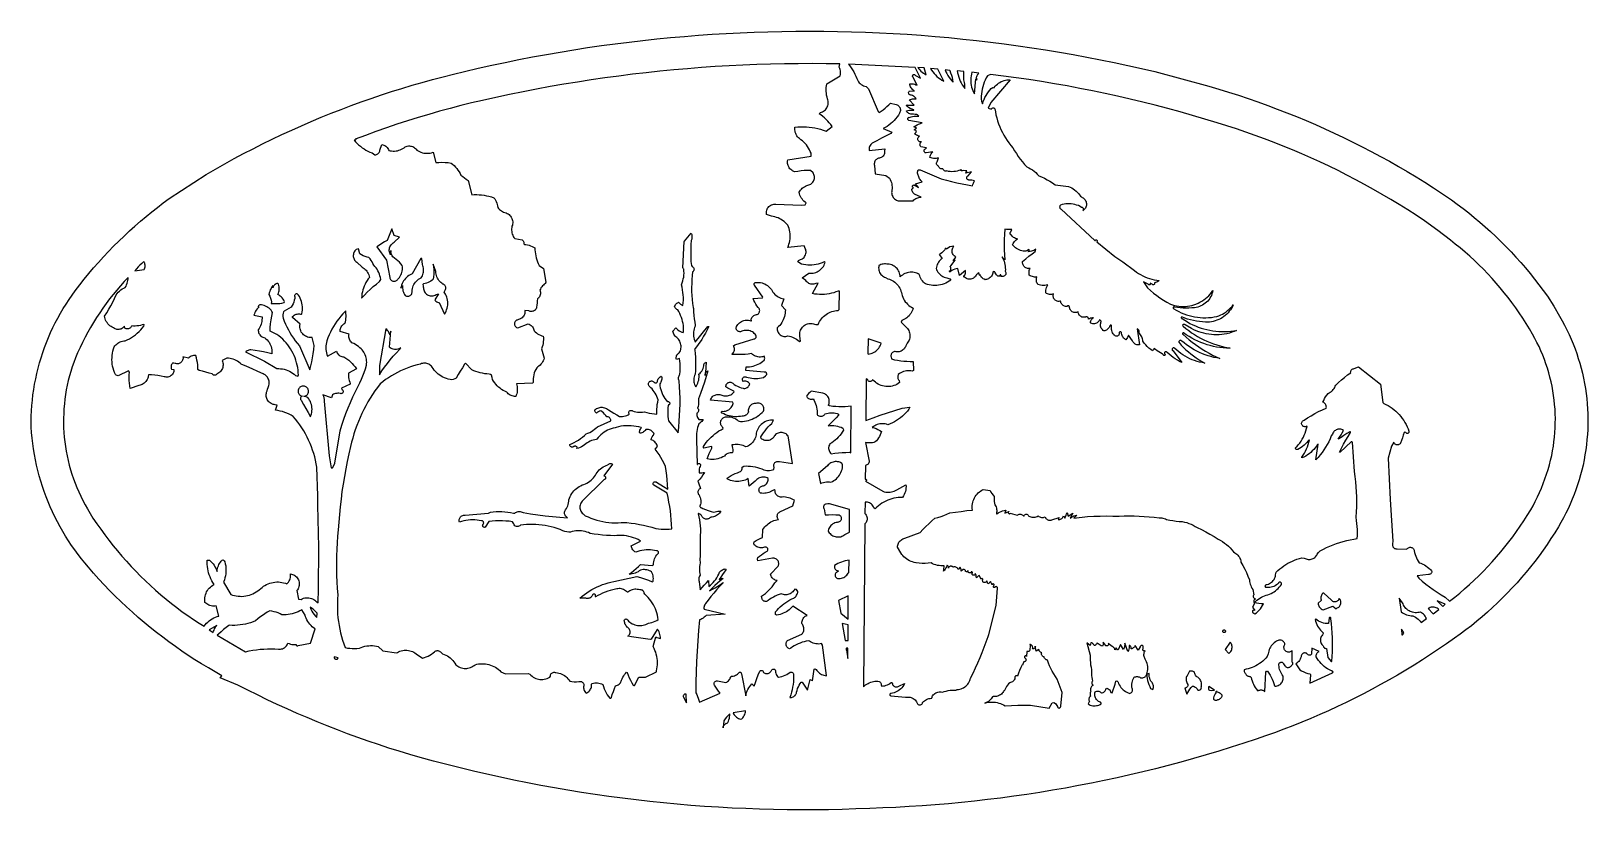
# Model space of a CAD drawing. Extents: x 0.3 to 24.3, y 0.2 to 12.2.
import ezdxf

# ---------------------------------------------------------------- set-up
doc = ezdxf.new("R2010")
doc.units = 0
doc.linetypes.add('0', pattern=[0])
doc.layers.add('1', color=7, linetype='0')

msp = doc.modelspace()

# ---------------------------------------------------------------- linework, layer by layer
at = {"layer": '1'}
for p, q in [((14.001066, 8.500042), (14.001066, 8.500042)), ((18.711515, 2.899944), (18.711515, 2.899944))]:
    msp.add_line(p, q, dxfattribs=at)
for points in [[(18.486174, 11.373455), (18.638762, 11.328899), (18.790861, 11.282513), (18.942472, 11.234173), (19.093351, 11.184124), (19.243498, 11.132122), (19.393156, 11.078411), (19.542082, 11.022747), (19.690519, 10.965374), (19.83798, 10.90617), (19.984953, 10.845135), (20.130949, 10.782391), (20.276213, 10.717815), (20.420744, 10.651409), (20.564543, 10.583294), (20.707365, 10.51347), (20.849211, 10.441936), (20.990324, 10.368572), (21.130461, 10.293499), (21.269865, 10.216839), (21.408049, 10.138348), (21.5455, 10.05827), (21.68173, 9.976482), (21.817228, 9.892986), (21.951506, 9.807903), (22.044523, 9.747356), (22.13632, 9.685223), (22.226896, 9.621502), (22.316496, 9.556194), (22.404875, 9.489422), (22.492277, 9.42094), (22.578215, 9.350994), (22.662931, 9.279583), (22.746428, 9.206707), (22.828703, 9.132366), (22.909758, 9.056561), (22.989347, 8.979412), (23.067472, 8.900799), (23.144377, 8.820843), (23.219816, 8.739666), (23.293791, 8.657024), (23.366301, 8.573162), (23.437346, 8.488079), (23.506681, 8.401775), (23.574797, 8.314129), (23.641203, 8.225384), (23.706144, 8.13554), (23.804045, 7.983196), (23.894133, 7.828777), (23.933195, 7.759808), (23.970549, 7.689983), (24.006193, 7.619183), (24.040129, 7.547649), (24.072355, 7.47514), (24.102629, 7.401897), (24.130949, 7.327923), (24.15756, 7.253338), (24.182219, 7.17802), (24.205168, 7.102093), (24.226164, 7.025677), (24.245207, 6.948772), (24.262297, 6.87138), (24.277433, 6.793621), (24.290617, 6.715496), (24.302092, 6.637127), (24.311369, 6.558392), (24.318693, 6.479534), (24.324308, 6.400433), (24.327726, 6.321331), (24.329191, 6.242107), (24.328703, 6.162884), (24.326262, 6.08366), (24.321867, 6.004559), (24.315519, 5.925579), (24.307219, 5.846722), (24.296965, 5.76823), (24.284513, 5.689861), (24.270353, 5.61198), (24.25424, 5.534344), (24.236174, 5.457195), (24.216398, 5.380535), (24.194426, 5.304363), (24.170744, 5.22868), (24.145109, 5.153728), (24.117521, 5.079388), (24.088224, 5.005779), (24.057219, 4.932903), (24.02426, 4.860882), (23.989592, 4.789593), (23.952971, 4.71928), (23.914885, 4.649822), (23.874846, 4.581463), (23.818449, 4.48991), (23.760588, 4.399456), (23.700773, 4.310101), (23.63925, 4.221966), (23.576262, 4.13493), (23.511564, 4.049114), (23.445158, 3.964642), (23.377287, 3.881268), (23.307951, 3.799236), (23.236906, 3.71867), (23.164396, 3.639324), (23.090422, 3.561321), (23.014982, 3.484905), (22.938078, 3.409832), (22.859709, 3.336102), (22.780119, 3.26408), (22.699064, 3.193401), (22.616789, 3.124432), (22.533049, 3.056927), (22.448088, 2.991009), (22.36215, 2.926678), (22.274748, 2.864056), (22.152189, 2.778118), (22.028654, 2.693768), (21.903898, 2.611004), (21.778166, 2.529827), (21.651457, 2.450359), (21.523771, 2.372356), (21.394865, 2.296185), (21.265226, 2.221478), (21.134611, 2.148602), (21.003019, 2.077312), (20.870451, 2.007732), (20.73715, 1.939861), (20.602873, 1.873821), (20.467619, 1.809368), (20.331877, 1.746624), (20.195158, 1.685711), (20.057707, 1.626507), (19.919523, 1.569134), (19.780607, 1.51347), (19.640959, 1.459637), (19.500578, 1.407635), (19.359709, 1.357342), (19.218107, 1.30888), (19.025724, 1.245159), (18.832853, 1.18327), (18.639494, 1.123333), (18.445402, 1.065228), (18.250822, 1.009075), (18.05551, 0.954876), (17.859953, 0.902508), (17.663664, 0.852215), (17.467131, 0.803753), (17.269865, 0.757244), (17.072355, 0.712688), (16.874357, 0.670086), (16.675871, 0.629436), (16.476896, 0.59074), (16.277678, 0.553997), (16.078215, 0.519207), (15.878263, 0.48637), (15.678068, 0.455486), (15.477629, 0.426678), (15.276945, 0.399822), (15.075773, 0.374798), (14.874601, 0.351849), (14.673185, 0.330975), (14.471525, 0.311932), (14.269621, 0.294964), (14.067717, 0.279949), (13.865568, 0.26701), (13.663176, 0.255901), (13.460783, 0.24699), (13.25839, 0.23991), (13.046476, 0.231365), (12.834318, 0.224773), (12.62216, 0.220257), (12.410002, 0.217815), (12.197599, 0.217327), (11.985441, 0.218914), (11.773283, 0.222576), (11.561125, 0.228191), (11.349211, 0.235882), (11.137053, 0.245647), (10.925138, 0.257366), (10.713469, 0.27116), (10.501799, 0.286907), (10.290373, 0.304729), (10.079191, 0.324627), (9.86801, 0.346478), (9.657072, 0.370403), (9.446623, 0.396282), (9.236174, 0.424236), (9.026213, 0.454144), (8.816252, 0.486126), (8.606779, 0.520061), (8.397795, 0.556072), (8.18881, 0.594036), (7.980558, 0.633953), (7.772551, 0.675945), (7.564787, 0.719891), (7.357756, 0.765911), (7.150969, 0.813763), (6.94467, 0.863689), (6.738859, 0.915569), (6.533781, 0.969402), (6.328947, 1.025188), (6.167326, 1.071941), (6.006437, 1.120525), (5.845793, 1.17094), (5.686125, 1.223186), (5.526701, 1.277264), (5.36801, 1.33305), (5.210051, 1.390667), (5.05258, 1.450115), (4.896086, 1.511272), (4.74008, 1.574261), (4.584806, 1.638958), (4.430265, 1.705364), (4.276457, 1.773602), (4.123625, 1.843548), (3.971281, 1.915203), (3.819914, 1.988567), (3.669523, 2.063641), (3.519865, 2.140423), (3.246428, 2.251019), (3.273039, 2.285076), (3.167326, 2.34428), (3.06259, 2.405193), (2.958586, 2.467815), (2.856047, 2.532146), (2.75424, 2.598186), (2.653654, 2.665813), (2.554289, 2.735149), (2.4559, 2.806072), (2.358732, 2.878582), (2.262785, 2.952557), (2.168058, 3.02824), (2.074553, 3.105389), (1.982512, 3.184124), (1.891447, 3.264324), (1.802092, 3.345989), (1.713713, 3.429119), (1.626799, 3.513592), (1.541349, 3.599651), (1.457365, 3.686932), (1.374846, 3.775677), (1.293547, 3.865643), (1.213957, 3.957073), (1.160002, 4.02409), (1.106291, 4.089886), (1.054045, 4.156902), (1.003508, 4.22514), (0.954679, 4.294598), (0.907316, 4.365154), (0.861906, 4.43681), (0.817961, 4.509563), (0.775969, 4.583294), (0.735441, 4.658001), (0.696867, 4.733685), (0.660246, 4.810223), (0.625334, 4.887615), (0.592131, 4.965862), (0.560881, 5.044842), (0.531584, 5.124432), (0.50424, 5.204876), (0.478605, 5.285809), (0.454924, 5.367352), (0.433439, 5.449505), (0.413664, 5.532146), (0.395842, 5.615154), (0.380217, 5.69865), (0.366301, 5.782391), (0.354582, 5.866497), (0.344816, 5.950848), (0.337004, 6.035442), (0.331144, 6.120159), (0.3309, 6.203411), (0.332609, 6.286663), (0.336271, 6.369915), (0.341887, 6.452923), (0.349699, 6.535931), (0.359465, 6.618572), (0.371428, 6.70097), (0.385099, 6.783123), (0.400969, 6.86491), (0.418791, 6.946209), (0.438566, 7.027142), (0.460295, 7.107586), (0.483976, 7.18742), (0.509611, 7.266644), (0.537199, 7.345135), (0.56674, 7.423016), (0.59799, 7.500164), (0.631193, 7.57658), (0.666349, 7.65202), (0.703215, 7.726727), (0.742033, 7.800457), (0.78256, 7.873211), (0.824797, 7.944988), (0.868986, 8.015667), (0.91464, 8.085247), (0.962004, 8.153728), (1.011076, 8.220989), (1.079679, 8.310955), (1.149748, 8.399822), (1.221525, 8.487469), (1.294523, 8.573895), (1.36923, 8.658978), (1.445158, 8.742962), (1.522551, 8.825481), (1.601408, 8.90678), (1.681486, 8.986736), (1.762785, 9.065228), (1.845793, 9.142498), (1.929777, 9.218182), (2.015226, 9.292522), (2.101652, 9.365398), (2.189543, 9.43681), (2.278654, 9.506756), (2.368742, 9.575115), (2.460051, 9.64201), (3.029142, 10.014324), (3.171965, 10.09721), (3.315763, 10.178387), (3.460295, 10.257854), (3.606047, 10.335735), (3.752531, 10.411785), (3.899992, 10.486126), (4.048185, 10.558758), (4.197355, 10.629681), (4.347258, 10.698772), (4.497892, 10.766155), (4.649504, 10.831829), (4.801847, 10.895672), (4.954679, 10.957684), (5.108488, 11.017864), (5.263029, 11.076336), (5.418058, 11.132854), (5.57382, 11.187664), (5.73007, 11.240643), (5.887053, 11.29179), (6.044767, 11.340984), (6.202726, 11.38847), (6.361418, 11.434002), (6.520842, 11.477703), (6.68051, 11.519573), (6.840666, 11.55949), (7.011808, 11.602703), (7.221037, 11.651287), (7.430754, 11.697918), (7.640959, 11.742474), (7.851408, 11.785198), (8.062346, 11.82597), (8.273527, 11.864666), (8.485197, 11.901531), (8.697355, 11.936321), (8.909513, 11.969158), (9.12216, 12.000042), (9.335051, 12.028851), (9.548185, 12.055828), (9.761564, 12.08073), (9.975187, 12.103558), (10.18881, 12.124554), (10.402922, 12.143475), (10.617033, 12.160442), (10.831388, 12.175335), (11.045744, 12.188274), (11.260344, 12.199261), (11.474943, 12.208172), (11.689543, 12.21513), (11.904387, 12.220135), (12.11923, 12.223064), (12.334074, 12.224041), (12.548674, 12.222942), (12.763517, 12.219891), (12.978361, 12.214886), (13.192961, 12.207806), (13.40756, 12.198772), (13.62216, 12.187786), (13.836515, 12.174725), (14.050871, 12.159588), (14.264982, 12.14262), (14.479094, 12.123577), (14.692717, 12.102581), (14.90634, 12.07951), (15.119719, 12.054485), (15.332853, 12.027508), (15.545744, 11.998577), (15.75839, 11.967571), (15.970549, 11.934612), (16.182463, 11.8997), (16.394133, 11.862835), (16.605314, 11.824017), (16.816252, 11.783123), (17.026945, 11.740398), (17.236906, 11.695599), (17.446623, 11.648968), (17.655851, 11.600262)], [(10.722502, 6.927898), (10.723234, 6.935955), (10.724699, 6.944012), (10.726896, 6.951824), (10.729826, 6.959515), (10.735197, 6.967327), (10.742765, 6.97514), (10.751799, 6.981609), (10.761564, 6.986492), (10.736906, 6.898479), (10.710539, 6.811077), (10.681974, 6.724407), (10.651457, 6.638226), (10.618986, 6.552898), (10.619963, 6.52409), (10.61923, 6.495281), (10.616545, 6.466595), (10.611906, 6.438152), (10.605558, 6.410076), (10.611906, 6.402264), (10.616545, 6.39323), (10.61923, 6.383465), (10.619963, 6.373333), (10.618498, 6.363323), (10.61508, 6.353802), (10.609465, 6.345257), (10.602629, 6.337933), (10.594084, 6.332317), (10.59384, 6.315105), (10.595549, 6.297894), (10.599455, 6.28117), (10.60507, 6.264812), (10.612883, 6.249432), (10.62216, 6.234905), (10.69174, 6.237713), (10.680998, 6.2216), (10.668791, 6.206585), (10.655119, 6.192791), (10.640226, 6.180462), (10.624113, 6.169598), (10.613859, 6.140423), (10.60507, 6.110516), (10.598234, 6.080364), (10.593107, 6.049725), (10.589689, 6.018841), (10.588224, 5.987957), (10.588469, 5.956951), (10.590422, 5.925945), (10.599455, 5.54118), (10.603117, 5.540325), (10.605558, 5.546551), (10.609709, 5.551922), (10.615324, 5.555828), (10.621672, 5.558147), (10.628263, 5.558758), (10.634855, 5.557415), (10.640959, 5.554363), (10.645842, 5.549725), (10.64926, 5.543987), (10.650969, 5.537395), (10.650969, 5.530682), (10.642424, 5.512859), (10.635832, 5.494183), (10.631193, 5.475018), (10.628752, 5.455364), (10.628508, 5.435589), (10.630461, 5.415936), (10.650236, 5.415691), (10.670012, 5.416058), (10.689543, 5.417034), (10.709318, 5.418743), (10.687834, 5.382977), (10.664152, 5.348553), (10.638517, 5.315716), (10.610929, 5.284344), (10.620695, 5.257122), (10.630217, 5.229778), (10.639006, 5.202312), (10.647306, 5.174603), (10.638029, 5.169109), (10.629728, 5.162029), (10.622648, 5.153728), (10.617277, 5.144329), (10.613371, 5.134197), (10.611174, 5.123455), (10.610929, 5.112591), (10.612638, 5.101849), (10.615812, 5.091595), (10.620939, 5.081951), (10.627287, 5.073162), (10.63632, 5.053143), (10.643644, 5.032391), (10.649015, 5.01115), (10.652678, 4.989422), (10.654387, 4.967571), (10.654142, 4.945599), (10.651945, 4.923748), (10.646574, 4.918011), (10.642912, 4.911053), (10.641447, 4.903362), (10.641935, 4.89555), (10.644621, 4.888226), (10.649015, 4.881756), (10.655119, 4.876873), (10.662199, 4.873699), (10.670012, 4.872478), (10.683683, 4.864544), (10.72592, 4.847454), (10.768888, 4.831951), (10.81259, 4.818157), (10.856535, 4.806072), (10.877043, 4.812664), (10.897795, 4.817669), (10.919035, 4.820721), (10.940519, 4.822063), (10.962004, 4.821697), (10.952238, 4.806072), (10.940763, 4.791546), (10.928068, 4.77824), (10.913908, 4.766399), (10.898771, 4.756023), (10.882414, 4.747356), (10.865324, 4.740276), (10.847746, 4.735149), (10.829435, 4.731853), (10.811125, 4.730511), (10.803556, 4.726971), (10.794767, 4.718548), (10.785002, 4.711468), (10.77426, 4.705975), (10.762785, 4.702312), (10.750822, 4.700237), (10.738615, 4.700115), (10.726652, 4.701824), (10.715178, 4.705242), (10.704191, 4.710491), (10.694181, 4.717205), (10.685392, 4.725506), (10.677824, 4.734905), (10.671721, 4.745403), (10.662931, 4.756878), (10.653166, 4.767254), (10.641935, 4.776409), (10.629972, 4.7841), (10.617033, 4.790447), (10.61508, 4.780682), (10.626066, 4.735882), (10.634611, 4.690594), (10.641203, 4.644939), (10.645597, 4.598919), (10.647551, 4.552898), (10.647551, 4.506756), (10.643888, 4.441692), (10.642179, 4.376507), (10.643156, 4.311321), (10.646086, 4.246258), (10.643644, 4.190716), (10.642424, 4.135052), (10.641935, 4.07951), (10.642424, 4.023846), (10.637053, 3.997112), (10.633635, 3.970013), (10.63217, 3.942791), (10.63217, 3.915569), (10.634123, 3.888348), (10.638029, 3.86137), (10.643644, 3.834637), (10.63632, 3.822552), (10.630461, 3.809734), (10.62631, 3.796185), (10.624357, 3.782146), (10.623869, 3.767986), (10.625578, 3.753948), (10.628996, 3.740276), (10.644621, 3.608562), (10.675383, 3.645794), (10.707121, 3.682171), (10.739836, 3.717815), (10.773283, 3.752605), (10.776945, 3.661175), (10.801603, 3.680218), (10.825041, 3.700848), (10.847013, 3.722942), (10.867521, 3.746502), (10.88632, 3.771282), (10.903654, 3.797405), (10.919035, 3.824505), (10.932463, 3.852581), (10.938078, 3.866619), (10.945158, 3.879803), (10.954191, 3.89201), (10.964445, 3.902996), (10.976164, 3.912518), (10.989103, 3.920452), (11.002775, 3.926678), (11.017179, 3.931072), (11.032072, 3.933636), (11.03842, 3.928753), (11.044035, 3.921917), (11.015715, 3.884319), (10.988127, 3.846233), (10.961271, 3.807537), (10.935392, 3.768353), (10.946623, 3.775921), (10.95883, 3.781414), (10.971769, 3.784954), (10.985197, 3.786175), (10.998625, 3.785198), (10.954191, 3.75053), (10.911222, 3.714275), (10.869474, 3.676556), (10.828947, 3.637371), (10.789885, 3.596844), (10.833097, 3.618572), (10.875578, 3.64201), (10.917082, 3.667034), (10.957609, 3.693645), (10.99716, 3.721844), (10.992033, 3.712078), (10.94467, 3.66264), (10.898527, 3.611858), (10.853849, 3.559978), (10.810637, 3.506756), (10.768888, 3.452312), (10.728849, 3.39677), (10.72006, 3.387005), (10.71298, 3.376019), (10.707365, 3.364056), (10.703947, 3.35136), (10.702238, 3.338421), (10.702482, 3.325237), (10.704679, 3.312298), (11.032316, 3.236004), (10.738127, 3.215496), (10.723478, 3.200115), (10.707365, 3.186077), (10.690275, 3.173382), (10.671965, 3.162273), (10.652922, 3.152752), (10.633146, 3.144939), (10.618986, 2.985149), (10.607023, 2.825237), (10.597013, 2.665081), (10.589201, 2.504925), (10.583586, 2.344646), (10.579679, 2.184246), (10.578215, 2.023846), (10.592375, 1.996014), (10.60507, 1.967449), (10.616056, 1.938274), (10.625822, 1.908611), (10.633879, 1.87846), (10.953703, 2.018475), (10.928556, 2.046551), (10.905119, 2.076214), (10.883635, 2.10722), (10.864347, 2.139568), (10.860929, 2.148235), (10.859465, 2.157391), (10.859709, 2.16679), (10.861662, 2.175823), (10.865568, 2.184368), (10.870939, 2.191936), (10.878019, 2.198162), (10.885832, 2.203045), (10.894621, 2.206219), (10.903898, 2.207561), (10.913176, 2.207073), (11.040373, 2.179607), (11.054777, 2.18742), (11.068449, 2.196819), (11.080656, 2.207684), (11.091887, 2.219891), (11.101408, 2.233318), (11.109221, 2.247723), (11.115568, 2.262981), (11.119963, 2.278851), (11.138029, 2.278973), (11.155607, 2.281292), (11.173185, 2.285809), (11.189787, 2.292522), (11.205412, 2.301067), (11.22006, 2.311565), (11.233244, 2.323772), (11.244719, 2.337566), (11.251554, 2.340008), (11.258635, 2.340252), (11.265471, 2.338421), (11.271574, 2.334515), (11.276213, 2.329144), (11.278898, 2.322552), (11.279631, 2.315472), (11.347013, 1.977947), (11.353361, 2.003094), (11.361174, 2.027752), (11.370695, 2.0518), (11.381926, 2.075115), (11.394621, 2.097698), (11.408781, 2.119305), (11.424406, 2.140057), (11.441252, 2.159588), (11.479582, 2.123943), (11.497404, 2.18327), (11.517179, 2.241863), (11.538908, 2.299725), (11.562834, 2.356853), (11.569426, 2.362103), (11.576994, 2.365643), (11.585295, 2.367107), (11.593596, 2.366497), (11.601408, 2.363934), (11.608488, 2.359295), (11.614103, 2.353191), (11.618254, 2.345867), (11.620207, 2.337688), (11.630461, 2.33012), (11.641691, 2.324383), (11.653898, 2.320477), (11.666594, 2.318645), (11.679289, 2.31889), (11.69174, 2.321209), (11.703703, 2.325603), (11.714689, 2.331829), (11.724699, 2.339886), (11.733, 2.349407), (11.739836, 2.360149), (11.743254, 2.368084), (11.748381, 2.375042), (11.754972, 2.380779), (11.762541, 2.384808), (11.771086, 2.387005), (11.779631, 2.387371), (11.788176, 2.385662), (11.796232, 2.382244), (11.803068, 2.376995), (11.803556, 2.358562), (11.806242, 2.340374), (11.811125, 2.322674), (11.818205, 2.305706), (11.827238, 2.289593), (11.838224, 2.274822), (11.85092, 2.261517), (11.877531, 2.266888), (11.903898, 2.27409), (11.929777, 2.283123), (11.954679, 2.293865), (11.979094, 2.306316), (12.002287, 2.320354), (12.024748, 2.335979), (12.032804, 2.339764), (12.041349, 2.341717), (12.050383, 2.341595), (12.058928, 2.33952), (12.066984, 2.335613), (12.07382, 2.329876), (12.079191, 2.322796), (12.082853, 2.314739), (12.084318, 2.273724), (12.083586, 2.232586), (12.081144, 2.19157), (12.07675, 2.150799), (12.070402, 2.110149), (12.062101, 2.069988), (12.052092, 2.030193), (12.040129, 1.990887), (12.026213, 1.95219), (12.039396, 1.951214), (12.052336, 1.95219), (12.065275, 1.954998), (12.077482, 1.959515), (12.088957, 1.965862), (12.099455, 1.973675), (12.108732, 1.982952), (12.116789, 1.993572), (12.122892, 2.005047), (12.127531, 2.017376), (12.130217, 2.030193), (12.137541, 2.058514), (12.146818, 2.086102), (12.158049, 2.112957), (12.171476, 2.138958), (12.186613, 2.16386), (12.203703, 2.187542), (12.218596, 2.185345), (12.298429, 2.065228), (12.338224, 2.22514), (12.349211, 2.223064), (12.359709, 2.219402), (12.369474, 2.213909), (12.378263, 2.207073), (12.403898, 2.387249), (12.416349, 2.391521), (12.434172, 2.383099), (12.444426, 2.366985), (12.456388, 2.352093), (12.469572, 2.338299), (12.484221, 2.325848), (12.499846, 2.314861), (12.516447, 2.305584), (12.534025, 2.297771), (12.552092, 2.29179), (12.570646, 2.28764), (12.589689, 2.285198), (12.594328, 2.289471), (12.53134, 2.755291), (12.516203, 2.780315), (12.494719, 2.776409), (12.472746, 2.774578), (12.451017, 2.774944), (12.429289, 2.777386), (12.407804, 2.782024), (12.387053, 2.788738), (12.366789, 2.797405), (12.347746, 2.808025), (12.329679, 2.820477), (12.310392, 2.824139), (12.278166, 2.818157), (12.246428, 2.810467), (12.214933, 2.801067), (12.184172, 2.789959), (12.153898, 2.77702), (12.124601, 2.762493), (12.096037, 2.746502), (12.068449, 2.728802), (12.041838, 2.709637), (12.023039, 2.701336), (12.011076, 2.706219), (12.000334, 2.713055), (11.990812, 2.721478), (11.982756, 2.731487), (11.976408, 2.742596), (11.972013, 2.754681), (11.969816, 2.767254), (11.969572, 2.780071), (11.971525, 2.792767), (11.975431, 2.804974), (11.981535, 2.816326), (11.989103, 2.826458), (12.210295, 2.926189), (12.220549, 2.937908), (12.229094, 2.950848), (12.235685, 2.964886), (12.240568, 2.979778), (12.243254, 2.995037), (12.243986, 3.010662), (12.242521, 3.026043), (12.238859, 3.041302), (12.233244, 3.055828), (12.22592, 3.069378), (12.216642, 3.081951), (12.214201, 3.097088), (12.213957, 3.112469), (12.215666, 3.127605), (12.219572, 3.142498), (12.225431, 3.156658), (12.233, 3.169964), (12.242277, 3.182171), (12.253263, 3.192913), (12.265471, 3.20219), (12.278898, 3.209637), (12.293058, 3.215252), (12.071135, 3.360149), (12.054045, 3.340008), (12.03549, 3.321087), (12.015715, 3.303509), (11.994963, 3.287395), (11.97299, 3.272625), (11.950041, 3.259441), (11.926115, 3.247967), (11.901701, 3.238079), (11.876554, 3.2299), (11.85092, 3.223553), (11.824797, 3.218914), (11.803801, 3.230755), (11.807707, 3.26823), (11.830412, 3.296429), (11.854338, 3.323284), (11.879972, 3.348919), (11.906828, 3.373089), (11.934904, 3.395794), (11.964201, 3.416912), (11.994474, 3.436443), (12.025969, 3.454266), (12.058195, 3.470501), (12.072844, 3.476116), (12.08676, 3.483562), (12.099699, 3.492474), (12.111662, 3.50285), (12.12216, 3.514568), (12.131193, 3.527386), (12.138762, 3.541302), (12.144377, 3.55595), (12.148527, 3.571087), (12.150724, 3.586712), (12.128263, 3.613689), (12.103849, 3.621014), (12.094816, 3.605999), (12.084318, 3.592083), (12.072599, 3.579388), (12.059416, 3.568035), (12.045012, 3.558025), (12.029631, 3.549725), (12.013517, 3.543011), (11.996916, 3.538006), (11.979826, 3.534954), (11.962248, 3.533611), (11.944914, 3.534222), (11.92758, 3.536541), (11.910734, 3.540813), (11.894377, 3.546795), (11.863371, 3.537273), (11.832853, 3.526165), (11.803068, 3.513226), (11.774015, 3.498699), (11.745939, 3.482708), (11.718596, 3.465008), (11.692472, 3.445965), (11.68466, 3.439495), (11.675871, 3.43449), (11.666349, 3.431194), (11.65634, 3.429852), (11.646086, 3.43034), (11.63632, 3.432659), (11.627043, 3.436687), (11.618742, 3.442425), (11.611418, 3.449627), (11.605803, 3.45805), (11.601652, 3.467327), (11.591398, 3.51115), (11.621916, 3.531414), (11.650969, 3.553387), (11.678801, 3.577068), (11.704924, 3.602459), (11.729826, 3.629314), (11.752775, 3.657635), (11.774015, 3.687298), (11.793547, 3.718182), (11.832609, 3.753704), (11.817472, 3.756145), (11.803068, 3.76054), (11.789152, 3.766888), (11.776213, 3.775066), (11.764494, 3.784832), (11.75424, 3.796185), (11.745695, 3.808758), (11.738859, 3.822308), (11.733732, 3.836834), (11.730803, 3.851727), (11.845793, 3.972698), (11.851164, 3.983929), (11.854582, 3.99577), (11.856291, 4.008099), (11.856291, 4.020428), (11.854338, 4.032635), (11.850676, 4.044476), (11.84506, 4.055584), (11.838224, 4.065838), (11.829679, 4.074871), (11.819914, 4.082561), (11.809172, 4.088665), (11.797697, 4.093182), (11.78549, 4.095989), (11.773283, 4.096844), (11.760832, 4.095867), (11.533293, 4.055828), (11.530119, 4.083782), (11.535002, 4.106609), (11.560881, 4.130169), (11.588224, 4.15202), (11.617033, 4.172039), (11.647062, 4.190105), (11.678068, 4.206219), (11.683683, 4.212688), (11.687834, 4.220257), (11.689787, 4.22868), (11.689787, 4.237225), (11.687834, 4.245647), (11.683928, 4.253338), (11.678556, 4.259808), (11.671476, 4.264812), (11.66342, 4.268108), (11.655119, 4.269451), (11.64633, 4.268597), (11.638273, 4.265911), (11.621428, 4.261395), (11.604338, 4.258831), (11.587004, 4.258099), (11.56967, 4.259441), (11.55258, 4.262737), (11.535978, 4.267864), (11.520109, 4.274822), (11.505217, 4.283611), (11.491301, 4.293987), (11.478605, 4.30595), (11.474455, 4.330853), (11.475676, 4.347576), (11.506437, 4.367962), (11.538176, 4.386639), (11.57089, 4.403362), (11.604582, 4.418377), (11.612883, 4.538738), (11.62631, 4.559246), (11.641447, 4.578655), (11.657804, 4.596966), (11.675627, 4.613934), (11.694426, 4.629559), (11.714445, 4.643719), (11.735685, 4.656292), (11.757414, 4.667278), (11.780363, 4.676556), (11.803556, 4.684124), (11.827482, 4.689983), (11.851652, 4.694012), (11.844328, 4.703777), (11.838469, 4.71452), (11.834562, 4.726238), (11.832609, 4.738323), (11.832609, 4.75053), (11.834562, 4.762615), (11.838469, 4.774212), (11.844328, 4.785076), (11.851652, 4.794842), (11.860685, 4.803265), (11.870695, 4.810101), (11.881926, 4.815228), (12.072599, 4.903973), (12.097013, 4.990276), (12.075529, 5.002728), (12.053312, 5.013592), (12.030363, 5.022747), (12.006681, 5.030071), (11.982512, 5.035686), (11.958097, 5.039349), (11.933439, 5.041302), (11.908537, 5.04118), (11.883879, 5.039349), (11.869719, 5.042278), (11.856047, 5.047405), (11.843351, 5.054485), (11.831877, 5.063274), (11.821623, 5.073772), (11.813322, 5.085613), (11.80673, 5.098553), (11.802092, 5.112347), (11.799406, 5.126629), (11.799162, 5.141155), (11.784269, 5.152508), (11.765959, 5.139812), (11.746672, 5.128704), (11.726408, 5.119183), (11.705656, 5.11137), (11.684172, 5.105145), (11.662443, 5.10075), (11.640226, 5.098064), (11.61801, 5.097332), (11.595793, 5.098309), (11.573576, 5.100994), (11.565763, 5.108807), (11.559416, 5.11784), (11.554777, 5.127972), (11.552092, 5.138714), (11.551115, 5.1497), (11.552092, 5.160686), (11.555265, 5.171307), (11.560148, 5.181316), (11.566496, 5.190228), (11.574553, 5.197918), (11.583586, 5.204144), (11.59384, 5.208538), (11.604582, 5.211102), (11.618986, 5.21452), (11.632658, 5.219769), (11.645597, 5.226971), (11.657316, 5.23576), (11.667814, 5.246136), (11.676603, 5.257854), (11.683928, 5.270672), (11.689299, 5.284344), (11.692717, 5.298626), (11.694426, 5.313274), (11.693693, 5.327923), (11.678556, 5.335857), (11.662443, 5.341961), (11.645842, 5.346233), (11.628996, 5.348675), (11.611906, 5.349041), (11.594816, 5.347576), (11.577971, 5.344158), (11.561613, 5.338787), (11.545988, 5.331707), (11.53134, 5.322796), (11.517912, 5.31242), (11.505461, 5.300457), (11.494719, 5.287151), (11.401945, 5.207073), (11.387053, 5.324261), (11.364103, 5.312786), (11.340422, 5.30302), (11.316008, 5.295086), (11.291105, 5.28886), (11.265959, 5.284466), (11.240324, 5.281902), (11.214689, 5.281292), (11.189054, 5.282391), (11.163664, 5.285442), (11.138517, 5.290325), (11.113859, 5.297039), (11.089445, 5.305462), (11.066008, 5.315594), (11.061613, 5.332195), (11.091398, 5.352093), (11.12216, 5.370281), (11.153654, 5.387005), (11.186125, 5.401897), (11.219328, 5.415203), (11.253263, 5.426678), (11.264006, 5.43327), (11.273283, 5.44157), (11.281096, 5.451336), (11.287199, 5.462322), (11.291594, 5.474163), (11.293547, 5.486492), (11.293547, 5.499065), (11.315519, 5.518475), (11.351164, 5.519329), (11.386808, 5.518353), (11.422453, 5.515545), (11.457853, 5.510784), (11.492765, 5.504192), (11.527433, 5.495647), (11.561613, 5.485394), (11.59506, 5.473309), (11.628019, 5.459393), (11.649504, 5.454388), (11.671232, 5.45158), (11.693205, 5.450726), (11.715178, 5.451824), (11.736906, 5.45512), (11.758146, 5.460491), (11.778898, 5.467693), (11.783049, 5.49992), (11.779631, 5.510296), (11.777678, 5.52116), (11.777922, 5.532146), (11.779875, 5.543011), (11.783537, 5.553265), (11.789152, 5.562786), (11.795988, 5.571331), (11.804289, 5.578533), (11.81381, 5.584148), (11.824064, 5.588177), (11.834806, 5.590496), (11.845793, 5.590862), (11.856535, 5.589397), (11.867033, 5.586102), (12.068693, 5.560101), (12.002287, 5.986736), (11.992521, 5.991253), (11.981535, 6.002728), (11.969084, 6.012615), (11.955656, 6.021038), (11.941008, 6.027752), (11.925871, 6.032513), (11.910246, 6.035442), (11.894377, 6.036541), (11.878508, 6.035564), (11.862883, 6.032635), (11.847746, 6.027752), (11.833342, 6.02116), (11.819914, 6.012737), (11.807463, 6.00285), (11.796232, 5.991375), (11.786711, 5.97868), (11.778898, 5.964886), (11.768888, 5.952679), (11.757414, 5.941692), (11.744963, 5.932293), (11.731291, 5.924358), (11.716642, 5.918133), (11.701506, 5.913738), (11.685881, 5.911175), (11.670256, 5.910442), (11.654387, 5.911663), (11.639006, 5.914837), (11.624113, 5.91972), (11.609709, 5.926434), (11.596281, 5.934734), (11.584074, 5.944744), (11.5809, 5.966717), (11.600431, 5.999676), (11.621428, 6.031536), (11.644133, 6.06242), (11.668303, 6.092083), (11.693693, 6.120647), (11.720549, 6.147747), (11.748869, 6.173626), (11.773039, 6.226971), (11.750334, 6.227093), (11.727873, 6.225262), (11.705656, 6.221478), (11.683928, 6.21574), (11.662687, 6.20805), (11.642179, 6.198528), (11.622648, 6.187176), (11.604094, 6.174236), (11.58676, 6.15971), (11.57089, 6.143719), (11.556486, 6.126385), (11.543547, 6.10783), (11.532316, 6.088177), (11.522795, 6.067669), (11.515226, 6.046429), (11.509611, 6.024578), (11.505949, 6.002239), (11.502043, 5.981121), (11.495939, 5.960491), (11.488371, 5.940472), (11.478849, 5.921307), (11.467619, 5.902996), (11.454679, 5.885784), (11.440275, 5.869915), (11.42465, 5.855267), (11.40756, 5.842205), (11.389494, 5.83073), (11.370451, 5.820965), (11.350431, 5.812908), (11.328215, 5.824261), (11.305265, 5.833782), (11.281584, 5.841351), (11.25717, 5.846844), (11.232512, 5.850262), (11.207609, 5.851604), (11.182707, 5.850872), (11.158049, 5.848064), (11.133635, 5.843182), (11.139982, 5.82011), (11.144133, 5.796429), (11.146086, 5.772625), (11.145842, 5.748577), (11.143644, 5.724773), (11.138029, 5.723797), (11.121183, 5.723919), (11.104582, 5.721966), (11.088224, 5.717937), (11.072355, 5.712078), (11.057463, 5.704388), (11.043547, 5.694866), (11.031096, 5.683758), (11.019865, 5.671185), (10.995207, 5.658123), (10.969816, 5.646893), (10.943449, 5.637493), (10.916594, 5.630047), (10.88925, 5.624676), (10.861662, 5.621136), (10.83383, 5.619549), (10.805998, 5.620159), (10.77841, 5.622601), (10.750822, 5.627117), (10.767424, 5.66972), (10.785246, 5.711956), (10.804045, 5.753704), (10.823576, 5.795086), (10.824308, 5.812786), (10.818937, 5.822063), (10.702482, 5.795696), (10.693693, 5.801189), (10.693693, 5.818768), (10.714933, 5.850384), (10.737638, 5.881023), (10.761808, 5.910442), (10.787443, 5.938641), (10.814543, 5.965496), (10.842619, 5.991131), (10.87216, 6.015301), (10.902678, 6.038006), (10.934416, 6.059246), (10.967131, 6.078777), (11.000578, 6.096844), (10.995451, 6.11198), (10.985685, 6.12077), (10.97714, 6.130901), (10.97006, 6.142254), (10.964689, 6.154339), (10.961271, 6.167156), (10.959562, 6.180218), (10.959806, 6.193523), (10.96176, 6.206585), (10.965666, 6.21928), (10.971525, 6.231243), (10.978849, 6.242229), (10.987638, 6.252117), (10.997648, 6.260662), (11.008879, 6.26762), (11.021086, 6.272991), (11.033781, 6.276531), (11.046965, 6.27824), (11.069181, 6.279583), (11.091154, 6.278851), (11.113127, 6.276043), (11.134855, 6.27116), (11.155851, 6.264202), (11.176115, 6.255291), (11.195646, 6.244549), (11.213713, 6.231976), (11.230803, 6.217693), (11.247404, 6.210125), (11.265226, 6.204388), (11.296232, 6.20573), (11.326994, 6.209148), (11.357512, 6.214397), (11.387541, 6.221722), (11.417082, 6.230877), (11.446135, 6.241863), (11.474211, 6.254681), (11.501554, 6.269329), (11.527678, 6.285686), (11.553068, 6.303631), (11.576994, 6.323284), (11.599699, 6.34428), (11.620939, 6.366741), (11.624601, 6.379192), (11.626554, 6.392132), (11.626554, 6.405193), (11.624846, 6.418011), (11.621183, 6.430584), (11.615812, 6.442425), (11.608976, 6.453411), (11.600431, 6.463299), (11.590666, 6.471844), (11.579679, 6.478924), (11.567717, 6.484417), (11.555265, 6.488079), (11.542326, 6.490032), (11.529387, 6.490032), (11.516447, 6.488201), (11.503996, 6.484539), (11.489592, 6.484295), (11.475431, 6.482342), (11.461515, 6.478436), (11.448332, 6.47282), (11.435881, 6.465618), (11.424406, 6.456829), (11.414396, 6.446697), (11.405607, 6.435345), (11.398283, 6.422894), (11.392668, 6.40971), (11.388762, 6.395794), (11.386564, 6.381634), (11.38632, 6.367229), (11.388029, 6.352947), (11.383146, 6.34013), (11.376554, 6.328289), (11.368254, 6.317547), (11.358244, 6.308147), (11.346769, 6.300457), (11.334562, 6.294598), (11.321379, 6.290691), (11.307951, 6.28886), (11.294279, 6.289104), (11.265715, 6.283733), (11.236662, 6.280315), (11.207609, 6.278728), (11.178312, 6.279217), (11.14926, 6.281536), (11.120451, 6.285809), (11.091887, 6.291912), (11.06381, 6.299969), (11.036467, 6.309856), (11.009611, 6.321453), (10.983732, 6.334881), (10.969084, 6.355022), (10.984465, 6.362469), (11.001799, 6.361858), (11.019377, 6.363079), (11.036467, 6.366253), (11.053068, 6.37138), (11.069181, 6.378216), (11.084318, 6.386761), (11.098478, 6.397015), (11.111418, 6.408733), (11.122892, 6.421795), (11.132902, 6.436077), (11.141203, 6.451458), (11.147795, 6.467571), (11.152678, 6.484295), (11.14926, 6.504681), (10.804777, 6.536297), (10.809904, 6.550701), (10.816984, 6.564373), (10.825529, 6.576946), (10.835539, 6.588421), (10.847258, 6.598431), (10.859953, 6.606976), (10.873625, 6.613811), (10.888029, 6.618816), (10.902922, 6.62199), (10.918303, 6.623211), (10.933439, 6.622478), (10.948576, 6.619915), (10.963224, 6.615276), (10.97714, 6.608929), (10.99423, 6.60368), (11.011564, 6.600262), (11.029387, 6.598797), (11.047209, 6.599041), (11.065031, 6.601238), (11.082365, 6.605267), (11.099211, 6.611126), (11.115324, 6.618816), (11.130461, 6.627972), (11.144621, 6.638836), (11.157804, 6.651043), (11.169279, 6.664593), (11.165129, 6.674725), (11.132902, 6.688152), (11.101652, 6.703899), (11.071623, 6.721722), (11.042814, 6.741619), (11.04257, 6.752361), (11.044035, 6.762981), (11.047209, 6.773235), (11.052336, 6.782757), (11.058928, 6.79118), (11.066984, 6.798504), (11.076017, 6.804241), (11.086027, 6.80827), (11.096525, 6.810589), (11.107267, 6.811077), (11.117765, 6.809734), (11.128019, 6.806561), (11.137785, 6.801556), (11.14633, 6.795086), (11.170256, 6.777508), (11.195158, 6.761639), (11.221525, 6.747601), (11.248625, 6.735516), (11.276457, 6.725384), (11.305021, 6.717327), (11.318693, 6.715862), (11.332609, 6.716595), (11.346037, 6.719402), (11.358976, 6.724163), (11.371183, 6.730999), (11.38217, 6.739422), (11.391447, 6.749554), (11.399504, 6.760906), (11.405363, 6.773357), (11.409513, 6.786541), (11.399748, 6.797649), (11.388762, 6.807171), (11.37631, 6.815105), (11.362883, 6.821087), (11.348722, 6.824993), (11.334074, 6.826824), (11.319426, 6.82658), (11.304777, 6.824261), (11.300138, 6.831829), (11.296965, 6.84013), (11.2955, 6.849041), (11.295988, 6.857952), (11.298429, 6.866497), (11.302336, 6.874554), (11.307951, 6.881512), (11.314787, 6.887249), (11.322599, 6.891521), (11.331144, 6.894085), (11.339933, 6.894817), (11.348967, 6.893719), (11.357267, 6.890789), (11.385588, 6.882732), (11.414396, 6.876507), (11.443449, 6.872112), (11.472746, 6.869549), (11.502287, 6.868938), (11.531584, 6.870037), (11.560881, 6.872967), (11.589933, 6.87785), (11.618742, 6.884441), (11.651701, 6.908245), (11.658293, 6.912151), (11.663664, 6.917522), (11.66757, 6.924114), (11.670012, 6.931438), (11.670256, 6.939129), (11.668791, 6.946575), (11.665617, 6.953533), (11.660734, 6.959515), (11.654631, 6.964153), (11.647551, 6.967083), (11.639982, 6.968304), (11.632414, 6.967571), (11.346037, 6.994061), (11.351164, 7.046062), (11.378752, 7.046673), (11.406096, 7.049236), (11.433439, 7.053509), (11.460295, 7.05949), (11.486662, 7.067303), (11.512541, 7.076824), (11.537687, 7.088055), (11.562101, 7.100872), (11.585539, 7.115276), (11.608, 7.131268), (11.629484, 7.148602), (11.634855, 7.158123), (11.638273, 7.168499), (11.639494, 7.179363), (11.638517, 7.190228), (11.635344, 7.200603), (11.630217, 7.210247), (11.611906, 7.204632), (11.593107, 7.200848), (11.574064, 7.199017), (11.554777, 7.199139), (11.535734, 7.201214), (11.517179, 7.205242), (11.498869, 7.211224), (11.481291, 7.218914), (11.464689, 7.228313), (11.449064, 7.239422), (11.43466, 7.252117), (11.385344, 7.245525), (11.336027, 7.24052), (11.286467, 7.237347), (11.236906, 7.235882), (11.187101, 7.236248), (11.137541, 7.238201), (11.13632, 7.247112), (11.146818, 7.256268), (11.156096, 7.266888), (11.16342, 7.278851), (11.168791, 7.291668), (11.172209, 7.305218), (11.173429, 7.319134), (11.172697, 7.333172), (11.169767, 7.346844), (11.164885, 7.359905), (11.157804, 7.37199), (11.176847, 7.389568), (11.477873, 7.478802), (11.486662, 7.481731), (11.494474, 7.486614), (11.501066, 7.493206), (11.505949, 7.501141), (11.508879, 7.50993), (11.509611, 7.519085), (11.508146, 7.52824), (11.504728, 7.536907), (11.492765, 7.551311), (11.479338, 7.564373), (11.464689, 7.576092), (11.44882, 7.586224), (11.431974, 7.594769), (11.41464, 7.601482), (11.396574, 7.606487), (11.378019, 7.609539), (11.359221, 7.61076), (11.340422, 7.610027), (11.321867, 7.607464), (11.303556, 7.602947), (11.285978, 7.596722), (11.276457, 7.592327), (11.266447, 7.589764), (11.255949, 7.589153), (11.245451, 7.590374), (11.235441, 7.593426), (11.226164, 7.598309), (11.218107, 7.604778), (11.211027, 7.612591), (11.205656, 7.621624), (11.201994, 7.63139), (11.200285, 7.641644), (11.200285, 7.652142), (11.202482, 7.662395), (11.206144, 7.672161), (11.215422, 7.687908), (11.226408, 7.702679), (11.238859, 7.716228), (11.252531, 7.728436), (11.267424, 7.739178), (11.283537, 7.748333), (11.300138, 7.755779), (11.317717, 7.761395), (11.335783, 7.765301), (11.353849, 7.767254), (11.372404, 7.767254), (11.390715, 7.765545), (11.408537, 7.761761), (11.426115, 7.756268), (11.43759, 7.758953), (11.43173, 7.780804), (11.436125, 7.794231), (11.442717, 7.806927), (11.450773, 7.818523), (11.460783, 7.828777), (11.471769, 7.837566), (11.484221, 7.844524), (11.497404, 7.849651), (11.51132, 7.852825), (11.52548, 7.853924), (11.534758, 7.859539), (11.543058, 7.866741), (11.550138, 7.875164), (11.555754, 7.884563), (11.55966, 7.894817), (11.561613, 7.90556), (11.562101, 7.916546), (11.560637, 7.92741), (11.557219, 7.937786), (11.552336, 7.947674), (11.545744, 7.956463), (11.537931, 7.964031), (11.519621, 7.98991), (11.502775, 8.016644), (11.48715, 8.044353), (11.473234, 8.072796), (11.460783, 8.101971), (11.606535, 8.109417), (11.608488, 8.120037), (11.480558, 8.306805), (11.477629, 8.313274), (11.476408, 8.320232), (11.476896, 8.327312), (11.479094, 8.334026), (11.483, 8.340008), (11.488371, 8.344646), (11.494719, 8.347942), (11.501554, 8.349529), (11.508635, 8.349285), (11.53134, 8.35014), (11.554045, 8.349041), (11.576262, 8.345989), (11.598478, 8.340984), (11.619963, 8.334148), (11.640959, 8.325359), (11.660978, 8.314739), (11.680021, 8.302532), (11.698088, 8.288616), (11.714689, 8.273235), (11.729826, 8.25639), (11.743498, 8.238323), (11.755705, 8.219158), (11.765959, 8.199017), (11.780119, 8.181927), (11.7955, 8.165936), (11.812101, 8.151409), (11.829924, 8.138226), (11.848967, 8.126629), (11.868742, 8.116497), (11.88925, 8.108196), (11.910246, 8.101482), (11.931974, 8.0966), (11.897062, 7.991985), (11.957853, 7.92741), (11.957365, 7.901287), (11.954924, 7.875408), (11.950529, 7.849651), (11.944426, 7.824261), (11.936369, 7.79948), (11.926603, 7.775311), (11.915129, 7.751873), (11.901945, 7.72929), (11.887297, 7.707806), (11.870939, 7.68742), (11.853117, 7.668377), (11.834074, 7.650555), (11.832609, 7.635174), (11.833342, 7.619671), (11.836027, 7.604412), (11.84091, 7.589642), (11.847502, 7.575726), (11.856047, 7.562664), (11.866301, 7.550945), (11.877775, 7.540813), (11.890715, 7.532146), (11.904631, 7.525311), (11.919279, 7.52055), (11.93466, 7.51762), (11.950041, 7.516766), (11.965422, 7.518108), (11.980558, 7.521404), (11.995207, 7.526775), (12.019377, 7.52177), (12.043303, 7.515179), (12.066496, 7.506756), (12.088957, 7.496868), (12.110929, 7.485271), (12.131926, 7.47221), (12.151945, 7.457684), (12.170744, 7.441814), (12.176359, 7.440228), (12.181974, 7.44035), (12.18759, 7.442059), (12.192228, 7.445354), (12.184904, 7.484539), (12.181974, 7.522991), (12.180021, 7.541424), (12.180265, 7.559978), (12.182463, 7.578411), (12.186613, 7.596478), (12.192717, 7.613934), (12.200773, 7.630657), (12.210539, 7.646404), (12.222258, 7.660931), (12.235197, 7.674114), (12.249601, 7.685711), (12.265226, 7.695721), (12.281828, 7.704021), (12.299162, 7.710369), (12.317228, 7.714764), (12.335539, 7.717205), (12.354094, 7.717571), (12.372648, 7.715984), (12.390715, 7.7122), (12.408293, 7.706585), (12.425383, 7.699017), (12.464201, 7.701214), (12.473722, 7.724285), (12.484953, 7.746624), (12.497892, 7.768108), (12.512541, 7.788372), (12.52841, 7.807659), (12.545744, 7.825603), (12.564543, 7.842083), (12.584562, 7.85722), (12.605558, 7.87077), (12.627531, 7.882732), (12.650236, 7.892864), (12.673918, 7.901409), (12.697844, 7.908001), (12.722502, 7.912762), (12.747404, 7.915691), (12.772306, 7.91679), (12.789396, 7.931561), (12.794767, 8.21452), (12.772306, 8.21574), (12.738127, 8.202679), (12.703215, 8.191326), (12.667814, 8.181927), (12.631926, 8.17448), (12.595793, 8.168865), (12.559416, 8.165325), (12.522795, 8.163616), (12.486174, 8.16386), (12.449553, 8.166058), (12.413176, 8.170208), (12.377043, 8.176311), (12.465422, 8.340008), (12.425383, 8.330975), (12.410734, 8.325481), (12.395597, 8.321941), (12.380217, 8.320354), (12.364592, 8.320965), (12.349211, 8.323528), (12.334318, 8.328167), (12.320158, 8.334759), (12.306974, 8.343182), (12.295012, 8.353191), (12.284513, 8.364666), (12.275724, 8.377483), (12.219328, 8.421795), (12.31967, 8.492107), (12.341398, 8.490398), (12.363127, 8.490765), (12.384611, 8.493206), (12.405851, 8.497478), (12.426603, 8.503826), (12.446867, 8.512127), (12.466154, 8.522259), (12.484221, 8.5341), (12.50131, 8.547527), (12.516935, 8.562542), (12.53134, 8.579021), (12.543791, 8.596722), (12.554777, 8.61552), (12.56381, 8.635174), (12.571135, 8.655682), (12.555754, 8.664471), (12.525969, 8.65202), (12.495451, 8.641399), (12.464201, 8.632732), (12.432707, 8.625774), (12.400724, 8.620892), (12.368498, 8.61784), (12.336271, 8.616863), (12.303801, 8.617718), (12.271818, 8.620525), (12.239836, 8.625286), (12.208097, 8.632), (12.150969, 8.668133), (12.162687, 8.686321), (12.191984, 8.700848), (12.206877, 8.706951), (12.221037, 8.714886), (12.233976, 8.724651), (12.245451, 8.736004), (12.255461, 8.748699), (12.263762, 8.762615), (12.270109, 8.777386), (12.274504, 8.793011), (12.276701, 8.809002), (12.276945, 8.825115), (12.275236, 8.841228), (12.27133, 8.856853), (12.265471, 8.87199), (12.257658, 8.88615), (12.246916, 8.91325), (11.993986, 8.889446), (12.004728, 8.914349), (12.014006, 8.939861), (12.02133, 8.965984), (12.026945, 8.992596), (12.030607, 9.019451), (12.03256, 9.046551), (12.03256, 9.07365), (12.030851, 9.10075), (12.027189, 9.127605), (12.021818, 9.154217), (12.014494, 9.18034), (12.005461, 9.205975), (11.994719, 9.230877), (11.97714, 9.251019), (11.958097, 9.270061), (11.937834, 9.28764), (11.916349, 9.303753), (11.893888, 9.318401), (11.870695, 9.331463), (11.846281, 9.342937), (11.821379, 9.352703), (11.795744, 9.36076), (11.769621, 9.367107), (11.743254, 9.371502), (11.669279, 9.395306), (11.666594, 9.411907), (11.666105, 9.428631), (11.667814, 9.445232), (11.671476, 9.46159), (11.677092, 9.477337), (11.68466, 9.492352), (11.694181, 9.506145), (11.705168, 9.518719), (11.717863, 9.529827), (11.731535, 9.539227), (11.746672, 9.546795), (11.762297, 9.55241), (11.778654, 9.556072), (11.795256, 9.557659), (11.812101, 9.557049), (12.202238, 9.539227), (12.263517, 9.544964), (12.278898, 9.575603), (12.260832, 9.588909), (12.243986, 9.60368), (12.228605, 9.619915), (12.214689, 9.637371), (12.202238, 9.656048), (12.191496, 9.675701), (12.182463, 9.696209), (12.175383, 9.717449), (12.170012, 9.739178), (12.180021, 9.75639), (12.19174, 9.772625), (12.204679, 9.78764), (12.219084, 9.801434), (12.234709, 9.813885), (12.25131, 9.824871), (12.268888, 9.834148), (12.287199, 9.841961), (12.306242, 9.847942), (12.321135, 9.851849), (12.335295, 9.857464), (12.348478, 9.86491), (12.360929, 9.873821), (12.37216, 9.884319), (12.381926, 9.896038), (12.390226, 9.908855), (12.396818, 9.922649), (12.401701, 9.937054), (12.404875, 9.952068), (12.406096, 9.967327), (12.405363, 9.982586), (12.402678, 9.997601), (12.398283, 10.012249), (12.392179, 10.026165), (12.384367, 10.039349), (12.346769, 10.076092), (12.297697, 10.076092), (12.248869, 10.073772), (12.200041, 10.069012), (12.151457, 10.061932), (12.103361, 10.052654), (12.086515, 10.059368), (12.070402, 10.067913), (12.05551, 10.078167), (12.041594, 10.089886), (12.029142, 10.103191), (12.0184, 10.11784), (12.009123, 10.133465), (12.001799, 10.150066), (11.996183, 10.1674), (11.992521, 10.185101), (11.991056, 10.203289), (11.991301, 10.221355), (11.993742, 10.239422), (12.355803, 10.298626), (12.353605, 10.341717), (12.342619, 10.368938), (12.330168, 10.395428), (12.315763, 10.42094), (12.299894, 10.445599), (12.282316, 10.469036), (12.263273, 10.491375), (12.24301, 10.512371), (12.221281, 10.532024), (12.198332, 10.550213), (12.174162, 10.566936), (12.159758, 10.580242), (12.146574, 10.595013), (12.135099, 10.611004), (12.12509, 10.627972), (12.117033, 10.645916), (12.110929, 10.664593), (12.106535, 10.68388), (12.104338, 10.703411), (12.103849, 10.723064), (12.105558, 10.742718), (12.149748, 10.746868), (12.193937, 10.749065), (12.238127, 10.749432), (12.282316, 10.747845), (12.326506, 10.744305), (12.370451, 10.738934), (12.414152, 10.731609), (12.457609, 10.722576), (12.500334, 10.711468), (12.542814, 10.69865), (12.584562, 10.684002), (12.677336, 10.754925), (12.657072, 10.783855), (12.635588, 10.811687), (12.612394, 10.838177), (12.58798, 10.863567), (12.562101, 10.887493), (12.535002, 10.910076), (12.506681, 10.931194), (12.477385, 10.950726), (12.497404, 10.966961), (12.514494, 10.972454), (12.531096, 10.9799), (12.546721, 10.989056), (12.561125, 10.999798), (12.574308, 11.012249), (12.586027, 11.025921), (12.596037, 11.040936), (12.604582, 11.056927), (12.611174, 11.07365), (12.615812, 11.091106), (12.618498, 11.108929), (12.61923, 11.126995), (12.61801, 11.145061), (12.614592, 11.162762), (12.609465, 11.180096), (12.601164, 11.20805), (12.594572, 11.23637), (12.590178, 11.265179), (12.587492, 11.294231), (12.587004, 11.323406), (12.588469, 11.352459), (12.592131, 11.38139), (12.597502, 11.410076), (12.649015, 11.44096), (12.700285, 11.471966), (12.751554, 11.502972), (12.802824, 11.534222), (12.806486, 11.553509), (12.808439, 11.572918), (12.808439, 11.592571), (12.806486, 11.612103), (12.80258, 11.631268), (12.796965, 11.650066), (12.789396, 11.668133), (12.798429, 11.717815), (12.584806, 11.721233), (12.371183, 11.722698), (12.15756, 11.722088), (11.943937, 11.719402), (11.730314, 11.714764), (11.516935, 11.708172), (11.303556, 11.699505), (11.090178, 11.688885), (10.876799, 11.676189), (10.663664, 11.661419), (10.450773, 11.644817), (10.237883, 11.626141), (10.025236, 11.605389), (9.812834, 11.582684), (9.600676, 11.558025), (9.388762, 11.531292), (9.177092, 11.502605), (8.965666, 11.471966), (8.754484, 11.439251), (8.543791, 11.404583), (8.333342, 11.367962), (8.123137, 11.329266), (7.91342, 11.288738), (7.704191, 11.246136), (7.495207, 11.20158), (7.286711, 11.155071), (7.120207, 11.116253), (6.954191, 11.075359), (6.788664, 11.032391), (6.623625, 10.987469), (6.459318, 10.940472), (6.295256, 10.891521), (6.13217, 10.840496), (5.969572, 10.787518), (5.807707, 10.732586), (5.64633, 10.675701), (5.485929, 10.616741), (5.326017, 10.55595), (5.338224, 10.543377), (5.308439, 10.544598), (5.3309, 10.518475), (5.354826, 10.493572), (5.379972, 10.470013), (5.406584, 10.447918), (5.433928, 10.427166), (5.462736, 10.408001), (5.492277, 10.390301), (5.522795, 10.37431), (5.554289, 10.359905), (5.586271, 10.34721), (5.630461, 10.317059), (5.642912, 10.318645), (5.654875, 10.322063), (5.666349, 10.32719), (5.676603, 10.334148), (5.685881, 10.342571), (5.693693, 10.352337), (5.700041, 10.363201), (5.704435, 10.37492), (5.707121, 10.387127), (5.736906, 10.474773), (5.753019, 10.471722), (5.768644, 10.466717), (5.783537, 10.459637), (5.797209, 10.450848), (5.809904, 10.44035), (5.82089, 10.428265), (5.830412, 10.414959), (5.838224, 10.400555), (5.844084, 10.385174), (5.866056, 10.379803), (5.888273, 10.376263), (5.910734, 10.374554), (5.933439, 10.374798), (5.9559, 10.376873), (5.978117, 10.380779), (5.999846, 10.386517), (6.02133, 10.394085), (6.041838, 10.403362), (6.061613, 10.414227), (6.080412, 10.4268), (6.09799, 10.440838), (6.113615, 10.446941), (6.129972, 10.451336), (6.146818, 10.453655), (6.163664, 10.454021), (6.18051, 10.452435), (6.196867, 10.448772), (6.21298, 10.443279), (6.228117, 10.435955), (6.242277, 10.426922), (6.255461, 10.416302), (6.267179, 10.404217), (6.277433, 10.390789), (6.297453, 10.377728), (6.318449, 10.366497), (6.340666, 10.35722), (6.363371, 10.350018), (6.386564, 10.344769), (6.410246, 10.341595), (6.434172, 10.340496), (6.458097, 10.341595), (6.481779, 10.344769), (6.504972, 10.35014), (6.527678, 10.357464), (6.570646, 10.197063), (6.617521, 10.200359), (6.66464, 10.201336), (6.71176, 10.199993), (6.758635, 10.196453), (6.805265, 10.190472), (6.828947, 10.171307), (6.851164, 10.150677), (6.872404, 10.128826), (6.892179, 10.105755), (6.910734, 10.081463), (6.92758, 10.056316), (6.942961, 10.030071), (6.956877, 10.002972), (6.984221, 9.981853), (7.011564, 9.960857), (7.039152, 9.940105), (7.06674, 9.919476), (7.122404, 9.70158), (7.160734, 9.703777), (7.199308, 9.704144), (7.237638, 9.702557), (7.275969, 9.699261), (7.314054, 9.694012), (7.351652, 9.686932), (7.38925, 9.678143), (7.426115, 9.667522), (7.462492, 9.655071), (7.476896, 9.636395), (7.489836, 9.616619), (7.500822, 9.595745), (7.510099, 9.574017), (7.517179, 9.551556), (7.522551, 9.528484), (7.525724, 9.505169), (7.537687, 9.48991), (7.550871, 9.47575), (7.565519, 9.462933), (7.581144, 9.451336), (7.597746, 9.441326), (7.61508, 9.432903), (7.633146, 9.426067), (7.651945, 9.420818), (7.668547, 9.41386), (7.683928, 9.404949), (7.698332, 9.394329), (7.711515, 9.382122), (7.723234, 9.368572), (7.733244, 9.35368), (7.741301, 9.337688), (7.747648, 9.320965), (7.752043, 9.303631), (7.754484, 9.285809), (7.754728, 9.267864), (7.752775, 9.250042), (7.749113, 9.232586), (7.743254, 9.215618), (7.739347, 9.195843), (7.737394, 9.175701), (7.73715, 9.155437), (7.738859, 9.135418), (7.742521, 9.11552), (7.747648, 9.095989), (7.754972, 9.077068), (7.763762, 9.05888), (7.77426, 9.041668), (7.786222, 9.025433), (7.898283, 9.008099), (7.907316, 9.000774), (7.914885, 8.991741), (7.9205, 8.981365), (7.923918, 8.970257), (7.925138, 8.958538), (7.923918, 8.946941), (7.934904, 8.936199), (7.959562, 8.933514), (7.983732, 8.929119), (8.007902, 8.923016), (8.03134, 8.915203), (8.054045, 8.905804), (8.076262, 8.894695), (8.097502, 8.882122), (8.097746, 8.85075), (8.099943, 8.8195), (8.103849, 8.788372), (8.109465, 8.757488), (8.116789, 8.727093), (8.125822, 8.697063), (8.136564, 8.667645), (8.149015, 8.638836), (8.162931, 8.61076), (8.229826, 8.565228), (8.264982, 8.353436), (8.261808, 8.338299), (8.25839, 8.330486), (8.242033, 8.320354), (8.22714, 8.308636), (8.213469, 8.295208), (8.201262, 8.280437), (8.190763, 8.264446), (8.182219, 8.247478), (8.175383, 8.229534), (8.179777, 8.215374), (8.182219, 8.200848), (8.182951, 8.186077), (8.18173, 8.171307), (8.178801, 8.15678), (8.173918, 8.142742), (8.16757, 8.129436), (8.159513, 8.116985), (8.149992, 8.105633), (8.13925, 8.095623), (8.134123, 8.064007), (8.129728, 8.032391), (8.126066, 8.00053), (8.123381, 7.96867), (8.119963, 7.955975), (8.114592, 7.944134), (8.107267, 7.933147), (8.098478, 7.923382), (8.088224, 7.915203), (8.076994, 7.908733), (8.064543, 7.904095), (8.051847, 7.901409), (8.038664, 7.900799), (8.025724, 7.902264), (8.013029, 7.905682), (8.001066, 7.911175), (7.940763, 7.918499), (7.942472, 7.902996), (7.942228, 7.887371), (7.940031, 7.871868), (7.935637, 7.856853), (7.929533, 7.842571), (7.921476, 7.829144), (7.911711, 7.816814), (7.90048, 7.80595), (7.888029, 7.796673), (7.874357, 7.788982), (7.859953, 7.783123), (7.844816, 7.779217), (7.826017, 7.769451), (7.815763, 7.766277), (7.805998, 7.76115), (7.797697, 7.754436), (7.790617, 7.746136), (7.785002, 7.736858), (7.781584, 7.726604), (7.779875, 7.715862), (7.780119, 7.70512), (7.782316, 7.6945), (7.786711, 7.68449), (7.79257, 7.675457), (7.800138, 7.667645), (7.814787, 7.653484), (7.831633, 7.647747), (7.99423, 7.711224), (8.009611, 7.70512), (8.024015, 7.697186), (8.037443, 7.68742), (8.04965, 7.676189), (8.060392, 7.663616), (8.069426, 7.649822), (8.07675, 7.63493), (8.082121, 7.619305), (8.085783, 7.603191), (8.10214, 7.586224), (8.120207, 7.570843), (8.13925, 7.557171), (8.159758, 7.54533), (8.180998, 7.53532), (8.203215, 7.527386), (8.226164, 7.521404), (8.228117, 7.493328), (8.228117, 7.46513), (8.226408, 7.437054), (8.222502, 7.409222), (8.217131, 7.381634), (8.209806, 7.354412), (8.200529, 7.327801), (8.240324, 7.182171), (8.233732, 7.161907), (8.225431, 7.142254), (8.215422, 7.123333), (8.203703, 7.105389), (8.190519, 7.088665), (8.175871, 7.07304), (8.160002, 7.058758), (8.142912, 7.04594), (8.124846, 7.03471), (8.110441, 7.008587), (8.098234, 6.981487), (8.087736, 6.953533), (8.079679, 6.924969), (8.073576, 6.895794), (8.069426, 6.866253), (8.067717, 6.83659), (8.068205, 6.806805), (8.062101, 6.794842), (7.811125, 6.786541), (7.817717, 6.765301), (7.822355, 6.74345), (7.825041, 6.721355), (7.825773, 6.699017), (7.824553, 6.6768), (7.821379, 6.654705), (7.816252, 6.633099), (7.809172, 6.61198), (7.800383, 6.591473), (7.782804, 6.591961), (7.765226, 6.594402), (7.748137, 6.598553), (7.731291, 6.604534), (7.715422, 6.612347), (7.700529, 6.621746), (7.686613, 6.63261), (7.673918, 6.645061), (7.662687, 6.658611), (7.635344, 6.670452), (7.609221, 6.684124), (7.58383, 6.699749), (7.55966, 6.716961), (7.536711, 6.736004), (7.515471, 6.756512), (7.495451, 6.778484), (7.47714, 6.801922), (7.460539, 6.826458), (7.445646, 6.852215), (7.436369, 6.883099), (7.428556, 6.918987), (7.411711, 6.929607), (7.392912, 6.935833), (7.358, 6.93803), (7.323332, 6.942059), (7.288664, 6.947918), (7.254484, 6.955486), (7.220793, 6.964886), (7.18759, 6.975872), (7.155119, 6.988689), (7.123137, 7.003094), (7.028654, 7.102581), (7.010099, 7.087811), (6.979094, 7.033978), (6.947111, 6.980755), (6.914396, 6.927898), (6.880949, 6.875652), (6.860441, 6.861492), (6.838224, 6.851727), (6.816984, 6.847332), (6.78842, 6.851849), (6.760099, 6.85844), (6.732512, 6.866863), (6.705412, 6.877239), (6.679289, 6.889446), (6.653898, 6.903484), (6.629484, 6.919109), (6.606291, 6.936443), (6.584318, 6.955364), (6.56381, 6.97575), (6.544767, 6.997478), (6.527189, 7.020428), (6.511076, 7.044598), (6.500822, 7.057903), (6.488859, 7.069744), (6.475676, 7.080242), (6.461271, 7.089031), (6.446135, 7.095989), (6.430021, 7.101238), (6.413664, 7.104412), (6.396818, 7.105633), (6.379972, 7.104778), (6.363371, 7.101971), (6.347258, 7.09721), (6.331877, 7.090618), (6.279631, 7.077923), (6.227873, 7.063274), (6.176847, 7.046673), (6.12631, 7.028362), (6.076506, 7.008221), (6.027433, 6.986248), (5.979338, 6.962444), (5.931974, 6.936932), (5.885588, 6.909832), (5.840422, 6.880901), (5.795988, 6.850506), (5.753019, 6.818401), (5.711027, 6.784832), (5.670256, 6.731243), (5.631193, 6.676556), (5.593596, 6.62077), (5.557463, 6.563885), (5.523039, 6.506145), (5.49008, 6.44743), (5.45883, 6.387859), (5.429289, 6.327435), (5.401213, 6.266155), (5.37509, 6.204144), (5.350676, 6.141521), (5.327971, 6.078167), (5.306974, 6.014202), (5.287687, 5.949749), (5.270353, 5.884686), (5.254728, 5.819256), (5.228117, 5.704266), (5.203215, 5.588787), (5.18051, 5.473064), (5.159513, 5.356853), (5.140226, 5.240398), (5.123137, 5.123577), (5.107756, 5.006512), (5.094328, 4.889202), (5.082853, 4.77177), (5.073332, 4.654095), (5.065519, 4.536297), (5.055998, 4.436199), (5.048429, 4.335979), (5.043058, 4.235516), (5.039396, 4.135052), (5.037687, 4.034466), (5.037931, 3.934002), (5.040129, 3.833416), (5.044523, 3.732952), (5.050627, 3.63261), (5.058683, 3.532391), (5.054289, 3.473553), (5.051847, 3.414471), (5.051359, 3.355389), (5.05258, 3.296429), (5.055998, 3.237469), (5.061125, 3.178631), (5.068449, 3.120037), (5.077482, 3.061687), (5.088469, 3.003582), (5.101164, 2.945965), (5.116056, 2.888714), (5.132658, 2.832073), (5.150969, 2.775921), (5.171232, 2.720501), (5.207365, 2.713055), (5.243742, 2.707928), (5.280363, 2.704876), (5.317228, 2.704266), (5.354094, 2.70573), (5.390715, 2.709515), (5.418303, 2.721233), (5.446379, 2.731121), (5.475187, 2.738934), (5.504484, 2.744793), (5.534269, 2.748577), (5.564054, 2.750286), (5.59384, 2.750042), (5.623625, 2.747601), (5.653166, 2.743206), (5.682463, 2.736736), (5.753996, 2.670086), (5.962736, 2.640545), (5.977385, 2.644817), (5.996672, 2.654949), (6.016935, 2.663372), (6.037687, 2.670086), (6.058928, 2.674969), (6.080412, 2.67802), (6.102385, 2.679241), (6.124113, 2.678631), (6.145842, 2.676189), (6.167082, 2.671795), (6.188078, 2.665691), (6.208342, 2.657879), (6.228117, 2.648235), (6.246672, 2.637005), (6.264494, 2.62431), (6.366056, 2.555584), (6.395109, 2.564251), (6.423185, 2.574993), (6.450773, 2.587688), (6.47714, 2.602093), (6.502775, 2.61845), (6.526945, 2.636517), (6.549894, 2.65617), (6.558928, 2.662762), (6.568937, 2.667767), (6.579679, 2.671185), (6.59091, 2.672649), (6.60214, 2.672405), (6.613127, 2.67033), (6.623625, 2.666546), (6.63339, 2.661053), (6.642179, 2.653973), (6.649748, 2.645672), (6.655607, 2.63615), (6.674894, 2.624676), (6.700041, 2.615032), (6.724211, 2.603436), (6.747648, 2.590252), (6.769865, 2.575359), (6.791105, 2.55888), (6.811125, 2.540936), (6.829679, 2.521526), (6.846769, 2.500774), (6.862394, 2.478924), (6.87631, 2.455975), (6.891935, 2.442913), (6.908781, 2.431316), (6.926603, 2.421429), (6.945158, 2.413128), (6.964689, 2.406536), (6.984465, 2.401897), (7.004728, 2.398968), (7.024992, 2.397991), (7.045256, 2.398846), (7.065519, 2.401653), (7.085539, 2.40617), (7.104826, 2.41264), (7.123625, 2.420696), (7.141447, 2.430584), (7.158293, 2.442059), (7.174162, 2.454998), (7.200529, 2.461712), (7.22714, 2.466717), (7.25424, 2.469769), (7.28134, 2.470989), (7.308439, 2.470379), (7.335539, 2.467937), (7.362394, 2.463543), (7.388762, 2.457439), (7.41464, 2.449505), (7.440031, 2.439739), (7.464689, 2.428265), (7.488615, 2.415203), (7.51132, 2.400555), (7.533049, 2.384319), (7.553801, 2.366619), (7.573088, 2.347576), (7.606535, 2.327923), (7.645109, 2.316326), (7.991789, 2.319744), (8.021086, 2.308147), (8.036467, 2.292156), (8.053312, 2.277752), (8.071623, 2.264935), (8.090666, 2.253826), (8.110929, 2.244549), (8.131926, 2.237103), (8.15341, 2.231731), (8.175383, 2.228436), (8.197599, 2.227093), (8.219816, 2.227825), (8.241789, 2.230511), (8.263517, 2.235394), (8.284513, 2.242107), (8.305021, 2.250896), (8.324553, 2.261517), (8.335539, 2.276287), (8.336027, 2.28764), (8.338469, 2.298626), (8.342863, 2.309002), (8.349455, 2.318401), (8.357512, 2.326336), (8.366789, 2.332684), (8.377287, 2.337078), (8.388273, 2.33952), (8.399748, 2.339764), (8.410734, 2.337811), (8.421476, 2.333904), (8.444914, 2.331097), (8.468107, 2.326336), (8.490812, 2.319378), (8.512785, 2.310467), (8.534025, 2.299603), (8.554045, 2.286907), (8.572844, 2.272503), (8.590178, 2.256512), (8.606291, 2.238934), (8.620451, 2.220135), (8.633146, 2.199993), (8.668058, 2.195354), (8.702971, 2.192791), (8.738127, 2.192425), (8.773283, 2.194134), (8.808195, 2.19804), (8.818449, 2.194378), (8.827726, 2.188763), (8.835783, 2.181683), (8.842375, 2.173138), (8.847258, 2.163494), (8.850431, 2.152996), (8.851408, 2.142254), (8.850431, 2.131512), (8.84799, 2.116131), (8.847502, 2.100628), (8.848967, 2.085125), (8.852629, 2.069988), (8.858, 2.055462), (8.865568, 2.041668), (8.874601, 2.029095), (8.885344, 2.017864), (8.899748, 2.024334), (8.91342, 2.032513), (8.925871, 2.042278), (8.937101, 2.053509), (8.947111, 2.065838), (8.955412, 2.079388), (8.962004, 2.093792), (8.966887, 2.108807), (8.969816, 2.124432), (8.971037, 2.140179), (8.970304, 2.156048), (8.979826, 2.166912), (9.000334, 2.172283), (9.021086, 2.175579), (9.042082, 2.176678), (9.063322, 2.175701), (9.084074, 2.172527), (9.104582, 2.167278), (9.124357, 2.159954), (9.1434, 2.150677), (9.152922, 2.117596), (9.16464, 2.085247), (9.178312, 2.053631), (9.194181, 2.022991), (9.21176, 1.99345), (9.231291, 1.96513), (9.252531, 1.93803), (9.265715, 1.938641), (9.276457, 1.948895), (9.290373, 1.995281), (9.305998, 2.04118), (9.322599, 2.086468), (9.34091, 2.13139), (9.355314, 2.13493), (9.36923, 2.140301), (9.382414, 2.147381), (9.394377, 2.156048), (9.405363, 2.16618), (9.414885, 2.177654), (9.422941, 2.190105), (9.429289, 2.203533), (9.433928, 2.217693), (9.442961, 2.240154), (9.453459, 2.261883), (9.465422, 2.282879), (9.478849, 2.302898), (9.493986, 2.321941), (9.510099, 2.339886), (9.520597, 2.33659), (9.53549, 2.29533), (9.552092, 2.254803), (9.570646, 2.21513), (9.590666, 2.176189), (9.612394, 2.138103), (9.621428, 2.133343), (9.630705, 2.134563), (9.700773, 2.264812), (9.802824, 2.261639), (9.969816, 2.343792), (9.971525, 2.360271), (9.978605, 2.391766), (9.983488, 2.423748), (9.986174, 2.455853), (9.986906, 2.488201), (9.985685, 2.520428), (9.982023, 2.552532), (9.976408, 2.58427), (9.96884, 2.615643), (9.959074, 2.646526), (9.947355, 2.676556), (9.933683, 2.705853), (9.918303, 2.734173), (9.960783, 2.883709), (9.978605, 2.877361), (9.996428, 2.871014), (10.014006, 2.864422), (10.031828, 2.85783), (10.031584, 2.879192), (10.029142, 2.900433), (10.024992, 2.921307), (10.018888, 2.941814), (10.010832, 2.96159), (10.000822, 2.980511), (9.989347, 2.998455), (9.979826, 3.00053), (9.888762, 2.851238), (9.871916, 2.843792), (9.585295, 2.883099), (9.528654, 2.893475), (9.538664, 2.901653), (9.547453, 2.911175), (9.554533, 2.922039), (9.55966, 2.93388), (9.563078, 2.946453), (9.564299, 2.95927), (9.563566, 2.97221), (9.560881, 2.984905), (9.556242, 2.99699), (9.54965, 3.008099), (9.541349, 3.018108), (9.531828, 3.026775), (9.519621, 3.036541), (9.508879, 3.047771), (9.499357, 3.060223), (9.491789, 3.073772), (9.485685, 3.088177), (9.481779, 3.103191), (9.479582, 3.118694), (9.476164, 3.125042), (9.474699, 3.132), (9.475187, 3.13908), (9.477385, 3.145794), (9.481291, 3.151775), (9.486906, 3.156414), (9.493254, 3.159466), (9.500334, 3.160686), (9.507414, 3.159954), (9.514006, 3.157513), (9.519621, 3.15324), (9.52426, 3.147747), (9.526945, 3.141155), (9.542326, 3.125774), (9.558928, 3.111614), (9.57675, 3.099041), (9.595549, 3.088055), (9.615324, 3.078655), (9.635588, 3.071087), (9.656584, 3.065228), (9.678068, 3.061077), (9.699797, 3.05888), (9.721525, 3.058514), (9.743254, 3.059978), (9.764738, 3.063396), (9.785978, 3.068523), (9.80673, 3.075481), (9.82675, 3.08427), (9.845793, 3.094646), (9.872648, 3.100018), (9.899015, 3.107098), (9.924894, 3.115765), (9.950041, 3.126019), (9.974699, 3.137737), (9.998625, 3.150921), (9.993498, 3.185345), (9.986418, 3.219402), (9.977385, 3.252972), (9.966398, 3.286053), (9.953703, 3.318401), (9.939054, 3.350018), (9.922941, 3.380901), (9.904875, 3.410686), (9.885344, 3.439373), (9.864103, 3.466961), (9.841398, 3.49345), (9.817228, 3.518475), (9.791838, 3.542156), (9.781828, 3.557171), (9.780119, 3.568035), (9.776457, 3.578289), (9.770597, 3.587566), (9.763273, 3.595623), (9.754484, 3.602215), (9.744719, 3.606853), (9.733976, 3.609539), (9.72299, 3.610027), (9.712248, 3.60844), (9.693449, 3.613811), (9.674406, 3.617107), (9.655119, 3.61845), (9.635588, 3.617596), (9.616301, 3.61491), (9.597502, 3.610027), (9.579435, 3.603313), (9.561857, 3.594646), (9.5455, 3.58427), (9.530363, 3.572063), (9.522306, 3.572186), (9.509611, 3.585125), (9.495695, 3.596478), (9.480558, 3.606365), (9.464445, 3.614544), (9.447355, 3.620892), (9.430021, 3.625408), (9.412199, 3.627972), (9.394133, 3.62846), (9.376066, 3.627117), (9.358244, 3.623821), (9.34091, 3.618572), (9.299894, 3.610027), (9.259367, 3.599529), (9.219572, 3.5872), (9.180021, 3.573162), (9.141447, 3.557293), (9.103361, 3.539715), (9.066252, 3.520428), (9.030119, 3.499432), (9.027922, 3.503094), (9.03134, 3.509563), (9.032804, 3.516766), (9.032072, 3.524212), (9.029387, 3.531048), (9.024992, 3.536785), (9.018888, 3.54118), (9.012053, 3.543621), (9.004728, 3.543987), (8.997648, 3.5424), (8.991056, 3.538738), (8.985929, 3.533489), (8.982512, 3.52702), (8.97714, 3.516155), (8.970304, 3.506145), (8.96176, 3.497234), (8.952238, 3.489666), (8.94174, 3.483685), (8.930265, 3.479168), (8.918547, 3.476482), (8.90634, 3.475628), (8.894133, 3.476482), (8.882414, 3.479168), (8.870939, 3.483685), (8.789396, 3.481365), (8.824064, 3.510906), (8.859709, 3.539104), (8.896574, 3.565594), (8.93466, 3.590496), (8.973722, 3.613811), (9.013762, 3.635418), (9.054777, 3.655315), (9.096525, 3.673504), (9.139006, 3.689861), (9.181974, 3.704266), (9.225676, 3.716961), (9.269865, 3.727703), (9.314543, 3.736614), (9.666349, 3.816814), (9.726408, 3.798382), (9.786222, 3.778728), (9.845549, 3.757854), (9.904387, 3.73576), (9.913176, 3.737591), (9.919279, 3.741497), (9.922453, 3.762615), (9.923429, 3.783855), (9.922209, 3.805096), (9.919035, 3.826214), (9.91342, 3.846722), (9.905607, 3.866619), (9.896086, 3.885662), (9.87924, 3.895916), (9.861418, 3.904461), (9.842863, 3.911419), (9.82382, 3.916546), (9.804289, 3.919964), (9.784513, 3.921429), (9.764738, 3.921185), (9.744963, 3.918987), (9.725676, 3.914959), (9.706633, 3.900555), (9.686613, 3.887737), (9.665617, 3.876507), (9.643644, 3.867229), (9.620939, 3.859783), (9.597746, 3.854168), (9.574064, 3.850506), (9.550383, 3.848919), (9.58798, 3.876263), (9.624113, 3.905437), (9.658781, 3.936321), (9.69174, 3.968792), (9.723234, 4.002972), (9.906096, 3.986126), (9.915861, 3.99052), (9.923185, 3.997112), (9.924894, 4.020184), (9.928801, 4.043133), (9.934416, 4.065472), (9.942228, 4.087322), (9.951994, 4.10844), (9.963469, 4.12846), (9.976896, 4.147503), (9.991789, 4.165203), (9.996916, 4.16972), (10.000578, 4.175457), (10.002531, 4.181927), (10.002531, 4.188763), (10.000822, 4.195232), (9.997404, 4.201092), (9.992521, 4.20573), (9.986418, 4.208904), (9.979826, 4.210247), (9.97299, 4.209759), (9.941252, 4.216473), (9.909025, 4.221355), (9.876799, 4.224163), (9.844328, 4.22514), (9.811857, 4.224041), (9.779387, 4.220989), (9.747404, 4.215984), (9.715666, 4.209026), (9.684416, 4.200115), (9.653654, 4.189373), (9.639738, 4.196697), (9.626799, 4.205853), (9.61508, 4.216595), (9.604826, 4.22868), (9.596281, 4.242107), (9.589689, 4.256512), (9.584806, 4.271526), (9.582121, 4.287151), (9.724699, 4.360149), (9.721525, 4.36784), (9.688322, 4.384808), (9.654142, 4.399822), (9.61923, 4.413006), (9.583586, 4.424236), (9.547453, 4.433392), (9.510832, 4.440472), (9.473967, 4.445477), (9.436857, 4.448528), (9.399504, 4.449383), (9.36215, 4.448284), (9.325041, 4.444988), (9.262297, 4.446209), (9.199553, 4.449383), (9.136808, 4.454388), (9.074553, 4.461224), (9.012297, 4.469769), (8.950285, 4.480267), (8.924162, 4.491741), (8.897551, 4.501385), (8.870207, 4.509197), (8.842375, 4.514935), (8.814054, 4.518719), (8.785734, 4.52055), (8.757414, 4.520428), (8.729094, 4.51823), (8.700773, 4.513958), (8.673185, 4.507854), (8.645842, 4.499676), (8.619474, 4.500896), (8.590666, 4.505047), (8.560392, 4.511761), (8.528898, 4.520184), (8.484465, 4.538006), (8.439543, 4.554119), (8.393888, 4.568523), (8.34799, 4.580975), (8.301359, 4.591717), (8.25424, 4.600628), (8.207121, 4.607586), (8.159513, 4.612713), (8.111906, 4.616009), (8.064054, 4.617474), (8.016447, 4.616985), (7.968596, 4.614666), (7.920988, 4.610516), (7.873625, 4.604412), (7.862638, 4.5966), (7.850431, 4.590862), (7.837492, 4.587078), (7.824308, 4.585491), (7.810881, 4.586224), (7.797697, 4.589153), (7.785246, 4.594158), (7.779631, 4.611736), (7.772551, 4.628582), (7.763762, 4.644817), (7.753508, 4.660076), (7.701017, 4.66618), (7.648283, 4.670452), (7.595549, 4.672894), (7.542814, 4.673382), (7.489836, 4.671917), (7.437101, 4.668499), (7.384611, 4.66325), (7.328215, 4.574139), (7.32089, 4.573406), (7.313566, 4.574505), (7.30673, 4.577312), (7.300871, 4.581707), (7.296232, 4.587322), (7.293058, 4.593914), (7.291349, 4.601238), (7.291838, 4.608562), (7.293791, 4.615643), (7.297453, 4.62199), (7.30258, 4.627239), (7.305998, 4.634197), (7.307463, 4.641888), (7.306974, 4.649578), (7.304777, 4.657024), (7.300383, 4.663494), (7.294767, 4.668743), (7.287931, 4.672405), (7.280363, 4.674236), (7.272551, 4.673992), (7.238859, 4.680706), (7.204924, 4.685345), (7.170744, 4.688274), (7.136564, 4.689129), (7.102385, 4.688152), (7.068205, 4.685223), (7.034269, 4.680462), (7.000578, 4.673626), (6.967619, 4.665081), (6.934904, 4.654583), (6.931242, 4.666668), (6.929777, 4.679241), (6.930265, 4.691936), (6.932707, 4.704388), (6.937346, 4.716106), (6.943693, 4.727093), (6.951994, 4.736858), (6.961515, 4.745037), (6.972258, 4.751751), (6.983976, 4.756512), (6.996428, 4.759319), (7.008879, 4.760052), (7.021574, 4.758709), (7.380949, 4.792522), (7.411711, 4.807781), (7.455656, 4.813396), (7.50009, 4.816936), (7.544523, 4.818157), (7.588957, 4.817303), (7.633146, 4.814373), (7.677336, 4.809124), (7.721037, 4.8018), (7.764494, 4.7924), (7.785002, 4.793011), (7.797697, 4.801189), (7.811369, 4.807659), (7.825773, 4.81242), (7.840422, 4.815228), (7.855558, 4.816204), (7.870695, 4.815228), (7.885588, 4.81242), (7.899748, 4.807659), (7.91342, 4.801189), (8.026701, 4.782635), (8.140226, 4.766155), (8.25424, 4.751873), (8.368254, 4.739788), (8.482756, 4.729656), (8.597258, 4.721844), (8.587004, 4.72929), (8.577726, 4.738201), (8.569914, 4.748211), (8.563322, 4.759319), (8.558683, 4.77116), (8.55551, 4.783489), (8.554045, 4.796185), (8.554533, 4.809002), (8.55673, 4.821575), (8.57089, 4.840984), (8.583342, 4.86137), (8.594084, 4.882732), (8.603117, 4.904949), (8.610441, 4.927654), (8.616056, 4.95097), (8.619474, 4.974651), (8.621183, 4.998577), (8.629972, 5.023479), (8.640471, 5.047771), (8.652922, 5.071209), (8.666838, 5.09367), (8.682219, 5.115154), (8.699308, 5.135418), (8.717619, 5.154339), (8.737394, 5.172039), (8.75839, 5.188152), (8.780363, 5.202679), (8.803556, 5.21574), (8.827482, 5.226971), (8.85214, 5.236492), (8.876066, 5.245525), (8.899015, 5.25639), (8.921232, 5.268963), (8.942472, 5.283245), (8.962492, 5.299114), (8.981291, 5.316448), (8.998625, 5.335247), (9.014494, 5.355267), (9.028654, 5.376385), (9.041349, 5.398602), (9.05551, 5.420086), (9.071379, 5.440228), (9.088713, 5.458904), (9.107756, 5.476238), (9.128019, 5.491741), (9.149748, 5.505657), (9.172453, 5.51762), (9.19589, 5.52763), (9.220304, 5.535564), (9.22714, 5.543011), (9.235197, 5.548992), (9.24423, 5.553387), (9.253752, 5.556194), (9.263762, 5.557171), (9.273771, 5.556316), (9.283537, 5.553631), (9.29257, 5.549236), (9.160002, 5.369549), (9.167326, 5.367596), (9.174162, 5.363811), (9.179777, 5.358562), (9.183928, 5.352215), (9.186369, 5.344891), (9.187101, 5.337322), (9.185881, 5.329754), (9.182951, 5.322674), (9.178312, 5.31657), (9.172209, 5.31181), (9.165373, 5.308514), (8.824308, 4.975872), (8.814054, 4.962811), (8.80551, 4.948528), (8.798918, 4.933392), (8.794035, 4.917522), (8.791105, 4.901165), (8.790373, 4.884686), (8.791594, 4.868084), (8.794767, 4.851849), (8.799894, 4.836102), (8.806974, 4.821087), (8.816008, 4.807049), (8.826506, 4.794231), (8.838469, 4.782879), (8.851896, 4.772991), (8.874113, 4.753094), (8.917082, 4.732952), (8.961027, 4.714764), (9.005705, 4.698528), (9.051115, 4.684368), (9.097013, 4.672283), (9.1434, 4.662151), (9.190275, 4.654095), (9.237394, 4.648235), (9.284758, 4.644329), (9.332121, 4.642742), (9.379728, 4.643108), (9.427092, 4.645672), (9.451994, 4.650433), (9.516447, 4.645794), (9.5809, 4.63908), (9.645109, 4.630169), (9.70883, 4.619183), (9.772062, 4.606121), (9.835051, 4.590862), (9.897306, 4.573528), (9.959074, 4.554119), (10.00009, 4.549114), (10.041105, 4.54594), (10.082365, 4.54472), (10.123625, 4.54533), (10.164885, 4.547771), (10.2059, 4.552166), (10.203459, 4.621258), (10.199308, 4.690105), (10.193205, 4.758953), (10.185148, 4.827557), (10.175138, 4.895916), (10.16342, 4.964031), (10.149748, 5.03178), (10.134123, 5.099041), (10.08383, 5.130413), (10.033293, 5.161297), (9.982267, 5.191448), (9.930998, 5.221111), (9.925383, 5.226604), (9.921476, 5.233196), (9.919279, 5.240643), (9.918791, 5.248333), (9.9205, 5.255901), (9.923674, 5.262981), (9.928556, 5.268963), (9.934904, 5.273479), (9.941984, 5.276409), (9.949797, 5.277508), (9.957365, 5.276653), (9.964689, 5.273968), (9.971037, 5.269695), (10.146818, 5.164471), (10.142912, 5.234295), (10.137053, 5.304119), (10.129728, 5.373699), (10.120451, 5.443035), (10.109465, 5.512127), (10.088224, 5.559246), (10.065031, 5.605389), (10.039885, 5.650555), (10.012785, 5.694622), (9.983976, 5.737469), (9.953215, 5.778973), (9.985685, 5.819012), (9.981047, 5.834881), (9.974455, 5.85014), (9.966154, 5.864422), (9.956388, 5.87785), (9.945158, 5.890057), (9.932707, 5.900799), (9.919035, 5.910198), (9.904387, 5.918011), (9.889006, 5.923992), (9.896818, 5.947186), (9.907072, 5.969524), (9.919279, 5.990765), (9.933683, 6.010784), (9.927824, 6.023968), (9.9205, 6.036175), (9.911467, 6.047405), (9.901213, 6.057293), (9.889494, 6.065838), (9.877043, 6.072674), (9.863615, 6.077923), (9.849699, 6.081341), (9.835539, 6.082928), (9.821135, 6.082684), (9.806974, 6.080608), (9.797209, 6.067547), (9.785978, 6.055828), (9.773039, 6.04594), (9.759123, 6.037762), (9.743986, 6.031658), (9.728117, 6.027752), (9.712004, 6.025921), (9.710539, 6.038128), (9.710783, 6.050335), (9.71298, 6.06242), (9.716642, 6.074139), (9.722258, 6.085125), (9.729094, 6.095135), (9.737638, 6.104046), (9.735197, 6.112713), (9.697111, 6.122478), (9.658781, 6.130047), (9.619719, 6.13554), (9.580656, 6.138958), (9.541594, 6.140301), (9.502287, 6.139446), (9.463224, 6.136395), (9.424162, 6.131268), (9.385588, 6.124065), (9.347502, 6.114788), (9.331877, 6.107342), (9.301847, 6.100872), (9.272551, 6.092327), (9.243742, 6.081829), (9.215666, 6.069378), (9.188566, 6.054974), (9.162443, 6.03886), (9.137541, 6.021038), (9.113859, 6.001507), (9.091642, 5.980389), (9.07089, 5.957806), (9.051847, 5.93388), (9.043303, 5.928509), (9.0184, 5.924603), (8.993742, 5.918743), (8.969816, 5.910564), (8.946623, 5.900555), (8.92465, 5.88847), (8.90341, 5.874554), (8.883635, 5.858929), (8.862638, 5.84306), (8.840666, 5.828777), (8.817717, 5.816204), (8.793791, 5.80534), (8.769133, 5.796185), (8.743986, 5.78886), (8.746672, 5.807537), (8.741545, 5.814617), (8.734709, 5.82011), (8.726652, 5.823772), (8.718107, 5.825481), (8.709318, 5.824871), (8.701017, 5.822308), (8.693693, 5.817669), (8.68759, 5.811321), (8.679045, 5.809368), (8.670256, 5.809246), (8.661711, 5.810955), (8.653898, 5.814495), (8.646818, 5.819744), (8.640959, 5.826336), (8.636808, 5.834026), (8.634367, 5.842449), (8.633879, 5.851116), (8.669279, 5.865398), (8.703703, 5.881634), (8.73715, 5.899578), (8.769621, 5.919353), (8.801115, 5.940838), (8.831388, 5.964031), (8.860441, 5.988689), (8.888029, 6.014935), (8.915373, 6.025555), (8.941984, 6.038006), (8.967619, 6.052044), (8.992277, 6.067669), (9.015959, 6.084881), (9.038664, 6.103558), (9.059904, 6.123699), (9.265959, 6.217937), (9.265226, 6.228558), (9.262541, 6.238811), (9.257902, 6.248333), (9.252043, 6.257122), (9.244474, 6.264568), (9.235685, 6.27055), (9.22592, 6.274944), (9.215666, 6.277508), (9.205168, 6.27824), (9.189299, 6.299358), (9.171721, 6.319256), (9.152922, 6.337811), (9.132658, 6.3549), (9.111174, 6.370403), (9.094084, 6.364422), (9.077971, 6.356609), (9.062834, 6.346844), (9.048918, 6.335491), (9.040129, 6.340618), (9.032316, 6.347576), (9.026457, 6.355877), (9.022062, 6.365276), (9.019865, 6.375286), (9.019865, 6.38554), (9.033781, 6.39616), (9.048918, 6.405193), (9.064787, 6.41264), (9.081388, 6.418255), (9.098478, 6.422039), (9.115812, 6.423992), (9.13339, 6.423992), (9.150969, 6.422039), (9.168058, 6.418377), (9.18466, 6.412762), (9.200529, 6.405437), (9.215666, 6.396404), (9.229582, 6.385784), (9.271574, 6.357952), (9.314299, 6.331463), (9.357756, 6.306194), (9.402189, 6.282391), (9.42465, 6.28178), (9.447111, 6.283245), (9.469328, 6.286541), (9.491056, 6.29179), (9.512297, 6.298992), (9.532804, 6.308025), (9.55258, 6.318768), (9.547941, 6.325237), (9.544767, 6.332561), (9.543547, 6.340496), (9.544279, 6.348431), (9.546721, 6.356121), (9.550627, 6.362957), (9.556242, 6.368694), (9.563078, 6.372967), (9.570646, 6.37553), (9.578459, 6.376385), (9.586271, 6.375286), (9.59384, 6.372478), (9.600431, 6.367962), (9.625822, 6.359783), (9.651701, 6.353802), (9.678068, 6.349773), (9.704679, 6.348064), (9.731535, 6.348431), (9.757902, 6.350872), (9.784269, 6.355511), (9.822355, 6.344891), (9.860929, 6.335979), (9.899748, 6.328899), (9.939054, 6.323772), (9.978361, 6.320477), (9.97714, 6.356976), (9.977629, 6.393597), (9.979826, 6.429974), (9.983976, 6.466351), (9.989592, 6.502483), (9.996916, 6.53825), (9.988371, 6.564617), (9.978117, 6.590496), (9.966154, 6.615643), (9.952726, 6.639935), (9.93759, 6.66325), (9.920988, 6.685589), (9.903166, 6.706829), (9.883879, 6.726849), (9.863371, 6.745647), (9.856779, 6.752605), (9.851652, 6.760662), (9.848234, 6.769573), (9.846769, 6.778973), (9.847013, 6.788494), (9.849211, 6.797771), (9.853117, 6.806561), (9.858732, 6.814251), (9.865568, 6.820721), (9.873869, 6.825726), (9.882658, 6.829021), (9.892179, 6.830486), (9.901701, 6.83012), (9.910978, 6.827801), (9.919767, 6.823772), (9.927336, 6.818035), (9.933683, 6.810955), (9.93881, 6.805584), (9.944914, 6.801678), (9.95175, 6.799358), (9.959074, 6.79887), (9.966398, 6.800091), (9.97299, 6.803143), (9.978849, 6.807781), (9.983244, 6.813641), (9.986174, 6.820354), (9.98715, 6.827557), (9.986418, 6.834881), (9.992033, 6.849041), (9.999357, 6.862347), (10.00839, 6.874798), (10.018644, 6.886028), (10.030363, 6.895794), (10.043058, 6.904217), (10.048674, 6.900921), (10.051359, 6.886028), (10.052336, 6.870892), (10.051359, 6.855755), (10.048674, 6.840862), (10.044279, 6.826336), (10.038176, 6.81242), (10.030607, 6.799358), (10.02133, 6.787273), (10.024504, 6.756634), (10.029631, 6.726238), (10.036955, 6.696331), (10.046232, 6.667034), (10.057463, 6.638348), (10.070646, 6.610516), (10.085539, 6.58366), (10.102385, 6.557903), (10.120939, 6.533245), (10.141203, 6.510052), (10.147795, 6.511639), (10.154631, 6.511395), (10.161222, 6.509441), (10.167082, 6.505779), (10.171721, 6.500774), (10.17465, 6.494671), (10.176115, 6.487957), (10.175871, 6.481121), (10.173674, 6.474651), (10.169767, 6.468914), (10.16464, 6.46452), (10.158537, 6.461468), (10.152922, 6.452068), (10.148039, 6.418011), (10.145109, 6.383831), (10.143888, 6.349529), (10.144621, 6.315105), (10.147062, 6.280926), (10.151457, 6.246868), (10.157804, 6.213055), (10.304045, 6.03117), (10.314054, 6.119549), (10.322111, 6.20805), (10.327971, 6.296795), (10.332121, 6.385662), (10.33383, 6.474651), (10.33383, 6.563519), (10.331633, 6.652386), (10.327482, 6.741253), (10.321379, 6.829998), (10.316252, 6.842937), (10.312834, 6.856365), (10.311369, 6.870159), (10.311857, 6.884075), (10.314299, 6.897747), (10.318449, 6.910931), (10.324553, 6.923504), (10.332121, 6.935101), (10.335783, 6.975506), (10.337492, 7.016033), (10.337736, 7.056561), (10.336027, 7.097088), (10.332365, 7.137493), (10.327238, 7.177776), (10.278654, 7.161297), (10.275724, 7.173016), (10.274504, 7.184978), (10.274992, 7.197063), (10.277433, 7.208904), (10.28134, 7.220257), (10.287199, 7.230999), (10.294279, 7.240643), (10.302824, 7.249187), (10.31259, 7.256268), (10.323332, 7.261883), (10.332121, 7.278484), (10.339201, 7.295818), (10.344328, 7.313763), (10.347746, 7.332073), (10.349455, 7.35075), (10.349211, 7.369427), (10.347258, 7.388103), (10.343351, 7.406414), (10.337736, 7.424236), (10.330412, 7.441326), (10.321135, 7.457806), (10.310637, 7.473186), (10.298429, 7.487347), (10.285002, 7.500408), (10.27133, 7.510662), (10.259123, 7.522381), (10.248625, 7.535686), (10.239592, 7.550091), (10.232756, 7.565594), (10.227629, 7.581829), (10.224699, 7.598553), (10.267912, 7.648357), (10.283781, 7.631878), (10.301359, 7.616985), (10.320402, 7.604046), (10.340422, 7.592937), (10.361418, 7.583904), (10.38339, 7.576946), (10.388762, 7.585491), (10.389494, 7.618084), (10.388517, 7.650799), (10.385588, 7.68327), (10.380949, 7.715496), (10.374357, 7.747478), (10.366056, 7.779095), (10.355803, 7.810101), (10.34384, 7.840496), (10.330168, 7.870037), (10.314787, 7.898846), (10.297941, 7.9268), (10.286955, 7.932659), (10.276701, 7.940105), (10.267912, 7.949017), (10.260588, 7.959148), (10.254728, 7.970257), (10.250578, 7.982098), (10.257414, 7.995281), (10.265959, 8.007488), (10.275724, 8.018597), (10.286955, 8.028362), (10.299162, 8.036785), (10.312346, 8.043621), (10.327238, 8.028851), (10.343351, 8.015789), (10.360929, 8.004559), (10.379728, 7.995281), (10.38339, 8.035442), (10.385344, 8.075603), (10.385099, 8.115887), (10.383146, 8.15617), (10.37924, 8.196209), (10.373381, 8.236126), (10.365812, 8.275555), (10.356291, 8.314739), (10.367765, 8.343426), (10.377287, 8.372723), (10.384855, 8.402508), (10.390471, 8.432903), (10.393888, 8.463543), (10.395597, 8.494305), (10.395109, 8.525066), (10.392668, 8.555828), (10.386076, 8.561443), (10.380949, 8.568157), (10.377287, 8.576336), (10.398039, 8.979046), (10.404875, 8.983196), (10.50839, 9.107586), (10.513762, 9.089642), (10.517179, 9.071087), (10.518156, 9.052288), (10.517179, 9.033611), (10.513762, 9.015057), (10.50839, 8.997112), (10.502775, 8.932415), (10.499601, 8.867596), (10.498625, 8.802654), (10.499846, 8.737835), (10.503263, 8.673016), (10.509123, 8.608318), (10.520353, 8.594524), (10.528654, 8.590618), (10.535734, 8.585247), (10.541838, 8.578411), (10.546232, 8.570477), (10.548918, 8.56181), (10.54965, 8.552776), (10.548674, 8.543743), (10.545988, 8.535198), (10.541349, 8.527386), (10.535246, 8.52055), (10.527922, 8.515301), (10.52133, 8.454144), (10.516691, 8.392742), (10.513762, 8.331219), (10.512785, 8.269695), (10.513517, 8.208172), (10.516447, 8.146648), (10.520842, 8.085247), (10.527433, 8.02409), (10.535734, 7.963055), (10.541105, 7.945232), (10.543303, 7.893597), (10.547209, 7.841961), (10.552824, 7.790569), (10.560148, 7.7393), (10.569426, 7.688396), (10.567961, 7.676556), (10.558683, 7.655315), (10.551115, 7.633343), (10.5455, 7.61076), (10.541838, 7.587933), (10.540129, 7.564739), (10.540373, 7.541546), (10.542326, 7.518475), (10.546476, 7.495647), (10.552336, 7.473186), (10.560392, 7.451336), (10.569914, 7.430218), (10.76132, 7.668743), (10.769621, 7.672283), (10.776213, 7.670086), (10.750578, 7.619671), (10.724455, 7.569622), (10.697844, 7.519695), (10.670744, 7.470135), (10.557219, 7.317425), (10.561125, 7.305828), (10.567228, 7.25285), (10.571623, 7.199627), (10.574064, 7.146282), (10.574797, 7.092815), (10.573332, 7.039471), (10.570158, 6.986126), (10.565031, 6.933025), (10.557707, 6.914104), (10.552336, 6.894573), (10.548918, 6.874676), (10.547209, 6.854534), (10.547453, 6.83427), (10.549406, 6.814129), (10.553312, 6.794353), (10.559172, 6.774944), (10.56674, 6.756145), (10.576017, 6.738201), (10.588469, 6.757366), (10.599211, 6.777386), (10.608488, 6.79826), (10.615812, 6.819744), (10.621672, 6.841839), (10.625578, 6.8643), (10.627775, 6.887005), (10.628019, 6.909832), (10.626554, 6.932537), (10.642424, 6.94804), (10.656828, 6.965008), (10.669279, 6.983196), (10.680021, 7.002605), (10.68881, 7.022991), (10.695646, 7.044109), (10.700285, 7.065838), (10.700773, 7.076092), (10.703215, 7.086102), (10.707609, 7.095501), (10.713469, 7.103802), (10.721037, 7.11076), (10.729826, 7.116131), (10.739592, 7.119671), (10.725187, 6.962933), (10.722502, 6.954021), (10.720793, 6.944988), (10.72006, 6.935833), (10.720304, 6.926556), (10.721037, 6.915813)], [(13.072844, 11.460369), (13.084562, 11.443768), (13.09799, 11.428509), (13.112638, 11.414471), (13.128752, 11.40202), (13.145842, 11.391033), (13.163908, 11.381878), (13.182951, 11.374432), (13.202482, 11.368816), (13.237394, 11.333416), (13.386076, 10.984173), (13.401945, 10.967571), (13.434172, 10.988445), (13.465422, 11.010784), (13.495695, 11.034588), (13.524748, 11.059612), (13.55258, 11.085857), (13.579435, 11.113445), (13.667326, 11.092327), (13.680021, 11.087566), (13.691984, 11.080853), (13.702482, 11.07243), (13.712004, 11.062542), (13.719572, 11.051311), (13.725431, 11.039104), (13.729338, 11.026043), (13.731291, 11.012615), (13.731291, 10.998943), (13.729094, 10.985638), (13.724943, 10.972698), (13.71884, 10.960491), (13.700285, 10.930218), (13.680021, 10.901043), (13.657804, 10.873211), (13.634367, 10.8466), (13.608976, 10.821453), (13.582609, 10.797894), (13.554533, 10.775921), (13.52548, 10.755657), (13.494963, 10.737103), (13.463713, 10.720379), (13.599211, 10.668377), (13.584074, 10.645916), (13.512541, 10.608562), (13.440763, 10.571453), (13.368742, 10.534832), (13.296476, 10.498577), (13.284025, 10.487713), (13.273283, 10.475384), (13.264006, 10.461712), (13.256926, 10.446819), (13.251799, 10.431194), (13.248869, 10.414959), (13.247892, 10.398479), (13.249357, 10.382122), (13.49301, 10.410198), (13.48715, 10.375408), (13.488371, 10.361736), (13.487638, 10.348064), (13.484709, 10.334759), (13.48007, 10.321819), (13.473722, 10.309734), (13.465666, 10.298748), (13.456144, 10.288982), (13.445158, 10.280682), (13.433195, 10.27409), (13.4205, 10.269207), (13.407072, 10.266277), (13.394621, 10.263958), (13.382414, 10.259808), (13.371183, 10.253948), (13.360685, 10.246624), (13.351652, 10.237713), (13.343596, 10.227703), (13.337492, 10.216595), (13.332853, 10.204754), (13.329924, 10.192303), (13.328703, 10.179607), (13.329435, 10.166912), (13.332121, 10.154461), (13.344328, 10.021526), (13.507414, 9.997234), (13.565519, 9.955486), (13.576017, 9.93449), (13.584562, 9.91264), (13.591642, 9.890301), (13.597013, 9.867474), (13.600676, 9.84428), (13.602385, 9.820843), (13.602385, 9.797405), (13.600676, 9.773968), (13.597013, 9.750774), (13.596525, 9.734905), (13.597746, 9.719158), (13.60092, 9.703655), (13.606047, 9.688641), (13.612883, 9.674358), (13.621428, 9.660931), (13.631437, 9.648602), (13.642912, 9.637737), (13.655607, 9.628216), (13.669279, 9.620281), (13.683928, 9.614056), (13.699064, 9.609661), (13.714689, 9.607098), (13.928068, 9.609051), (13.940519, 9.621258), (13.954191, 9.632122), (13.96884, 9.641521), (13.984465, 9.649334), (14.000822, 9.655437), (14.017912, 9.659832), (14.035246, 9.662395), (14.05258, 9.66325), (13.949797, 9.712322), (13.939299, 9.719524), (13.930021, 9.728313), (13.922209, 9.738445), (13.916105, 9.749798), (13.911955, 9.761883), (13.909758, 9.774456), (13.909513, 9.787151), (13.911467, 9.799847), (13.915861, 9.79826), (13.920744, 9.798748), (13.924894, 9.801067), (13.92758, 9.805096), (13.928312, 9.809734), (13.927092, 9.814373), (13.924162, 9.818035), (13.919767, 9.82011), (13.91757, 9.826092), (13.917326, 9.832317), (13.918791, 9.838543), (13.922209, 9.843914), (13.926847, 9.848186), (13.932463, 9.850872), (13.93881, 9.851849), (13.944914, 9.850872), (13.950773, 9.848186), (13.955412, 9.844036), (14.009367, 9.81242), (13.96176, 9.870892), (14.069426, 9.899822), (14.05673, 9.909954), (14.045256, 9.921551), (14.035246, 9.93449), (14.026945, 9.948528), (14.020353, 9.963421), (14.015715, 9.979046), (14.00839, 9.991741), (14.002775, 10.005169), (13.998869, 10.019329), (13.996672, 10.033733), (13.996428, 10.048382), (13.997892, 10.062908), (14.00131, 10.07719), (14.010099, 10.082928), (14.022306, 10.086346), (14.033537, 10.085735), (14.360441, 9.947308), (14.440275, 9.924969), (14.520353, 9.904217), (14.60092, 9.885418), (14.681974, 9.868206), (14.763273, 9.852825), (14.84506, 9.839275), (14.849943, 9.858929), (14.856535, 9.878094), (14.864836, 9.896648), (14.874846, 9.914227), (14.852873, 9.919842), (14.830412, 9.924114), (14.807951, 9.926922), (14.785246, 9.928387), (14.78256, 9.931561), (14.774992, 9.93327), (14.767912, 9.93681), (14.762053, 9.941936), (14.757414, 9.948406), (14.754728, 9.95573), (14.753752, 9.963543), (14.754728, 9.971355), (14.757658, 9.97868), (14.762053, 9.985149), (14.768156, 9.990154), (14.775236, 9.993694), (14.827971, 10.052532), (14.737638, 10.036053), (14.753508, 10.070354), (14.732023, 10.07243), (14.710295, 10.07304), (14.68881, 10.072186), (14.667326, 10.069988), (14.670012, 10.072674), (14.671476, 10.076336), (14.671232, 10.080242), (14.669279, 10.08366), (14.665861, 10.085857), (14.662199, 10.086468), (14.658293, 10.085369), (14.655363, 10.082684), (14.630461, 10.073284), (14.60507, 10.066082), (14.578947, 10.060833), (14.552824, 10.057903), (14.526213, 10.057049), (14.499846, 10.058514), (14.473478, 10.062054), (14.447599, 10.067791), (14.439299, 10.065105), (14.43051, 10.064129), (14.421721, 10.064983), (14.41342, 10.067669), (14.405607, 10.071941), (14.399015, 10.077801), (14.393888, 10.084759), (14.389982, 10.092815), (14.388029, 10.10136), (14.377043, 10.099773), (14.365812, 10.100384), (14.35507, 10.103191), (14.34506, 10.108196), (14.336027, 10.11491), (14.328703, 10.123333), (14.323332, 10.132977), (14.31967, 10.143597), (14.310637, 10.146404), (14.30258, 10.151287), (14.295988, 10.157757), (14.290861, 10.165691), (14.287931, 10.174603), (14.286955, 10.18388), (14.288176, 10.193157), (14.291594, 10.201946), (14.296965, 10.209637), (14.319181, 10.269939), (14.300383, 10.264935), (14.28134, 10.261883), (14.261808, 10.260784), (14.242521, 10.261517), (14.223234, 10.264202), (14.204435, 10.268719), (14.186125, 10.275188), (14.190519, 10.294109), (14.197111, 10.31242), (14.2059, 10.329876), (14.216398, 10.346111), (14.228849, 10.361126), (14.128263, 10.345379), (14.120207, 10.3466), (14.112883, 10.349773), (14.106291, 10.354656), (14.101408, 10.361004), (14.09799, 10.36845), (14.096525, 10.376385), (14.097258, 10.384563), (14.099699, 10.392254), (14.104094, 10.398968), (14.109953, 10.404583), (14.117033, 10.408489), (14.128263, 10.419476), (14.134123, 10.426311), (14.047209, 10.440716), (14.041105, 10.448162), (14.036467, 10.456585), (14.033781, 10.46574), (14.032804, 10.475384), (14.033781, 10.484905), (14.036711, 10.494061), (14.041105, 10.502483), (14.047209, 10.50993), (14.054777, 10.515911), (14.045256, 10.515057), (14.035978, 10.516155), (14.026945, 10.519207), (14.018888, 10.523968), (14.011808, 10.530315), (14.006437, 10.538006), (14.002531, 10.546673), (14.000578, 10.55595), (14.000578, 10.56535), (14.002531, 10.574627), (14.006193, 10.583294), (14.011808, 10.590984), (14.018888, 10.597332), (14.026945, 10.602215), (14.009855, 10.606487), (13.993254, 10.612713), (13.977629, 10.620892), (13.96298, 10.630901), (13.949553, 10.642498), (13.958586, 10.648602), (13.966154, 10.65617), (13.972258, 10.665081), (13.976652, 10.674969), (13.979338, 10.685467), (13.944914, 10.703045), (13.979582, 10.734051), (13.940031, 10.748333), (13.963224, 10.764568), (13.987394, 10.779095), (14.012785, 10.791668), (14.039152, 10.802288), (14.066008, 10.810833), (13.863371, 10.848186), (13.857023, 10.850506), (13.851652, 10.854534), (13.847502, 10.859905), (13.845304, 10.866253), (13.844572, 10.872967), (13.846037, 10.879559), (13.849211, 10.885418), (13.853849, 10.890301), (13.859709, 10.893719), (13.866056, 10.895306), (13.872892, 10.894939), (13.895353, 10.90263), (13.918547, 10.908367), (13.942228, 10.912151), (13.96591, 10.91386), (13.989836, 10.913494), (14.013517, 10.911053), (14.008879, 10.919231), (14.002531, 10.926311), (13.995207, 10.932171), (13.986906, 10.936565), (13.977873, 10.939251), (13.968351, 10.94035), (13.959074, 10.939617), (13.931486, 10.94511), (13.917814, 10.943157), (13.903654, 10.943157), (13.889982, 10.94511), (13.876554, 10.949017), (13.863859, 10.954754), (13.85214, 10.9622), (13.841398, 10.971233), (13.832365, 10.981609), (13.824553, 10.993206), (13.847258, 10.999432), (13.870451, 11.003826), (13.893644, 11.006512), (13.917326, 11.007366), (13.940763, 11.006512), (13.938566, 11.010418), (13.910734, 11.020916), (13.883879, 11.033489), (13.858, 11.048016), (13.833342, 11.064617), (13.829679, 11.067547), (13.827482, 11.071819), (13.827482, 11.076458), (13.829191, 11.080853), (13.832609, 11.084026), (13.837248, 11.085491), (13.841887, 11.084881), (13.845793, 11.082439), (13.941984, 11.085003), (13.868498, 11.162395), (13.884611, 11.17033), (13.901701, 11.176434), (13.919279, 11.180584), (13.937101, 11.182537), (13.955168, 11.182537), (13.97299, 11.180462), (13.964933, 11.193157), (13.955412, 11.204632), (13.944426, 11.214886), (13.932219, 11.223431), (13.918791, 11.230511), (13.904875, 11.235638), (13.890226, 11.239056), (13.88217, 11.240765), (13.874601, 11.244305), (13.868254, 11.249432), (13.863127, 11.256023), (13.859709, 11.26347), (13.858244, 11.271648), (13.858488, 11.279949), (13.860929, 11.287884), (13.864836, 11.295086), (13.870451, 11.301067), (13.943693, 11.300213), (13.941984, 11.304119), (13.928556, 11.313763), (13.916349, 11.324871), (13.905363, 11.3372), (13.896086, 11.35075), (13.888273, 11.365398), (13.88217, 11.380657), (13.877775, 11.396648), (13.875334, 11.413006), (13.894865, 11.41386), (13.914396, 11.412762), (13.933928, 11.409832), (13.952726, 11.404949), (13.971281, 11.398235), (13.988859, 11.389812), (13.923429, 11.51762), (13.920012, 11.523235), (13.918303, 11.529461), (13.918303, 11.536053), (13.9205, 11.542278), (13.924162, 11.547771), (13.929289, 11.5518), (13.935392, 11.554241), (13.94174, 11.554974), (13.948332, 11.553631), (13.954191, 11.550579), (13.95883, 11.546062), (13.962004, 11.540325), (14.038664, 11.499065), (13.958342, 11.664227), (12.929045, 11.714886), (12.952238, 11.686443), (12.974211, 11.656902), (12.994719, 11.626263), (13.013517, 11.594769), (13.030851, 11.562298), (13.046476, 11.528973), (13.060392, 11.495037)], [(23.771818, 5.681805), (23.78549, 5.752117), (23.797209, 5.822674), (23.806974, 5.893597), (23.815031, 5.964764), (23.821135, 6.036175), (23.825285, 6.107586), (23.827482, 6.179119), (23.827726, 6.250774), (23.826017, 6.322308), (23.822599, 6.393841), (23.817228, 6.465252), (23.809904, 6.536541), (23.800627, 6.607464), (23.789396, 6.678265), (23.776457, 6.748577), (23.76132, 6.818645), (23.744719, 6.888226), (23.72592, 6.957317), (23.705412, 7.025921), (23.683195, 7.094036), (23.659025, 7.161419), (23.633146, 7.228191), (23.605314, 7.294109), (23.576017, 7.359417), (23.544767, 7.42387), (23.511808, 7.487469), (23.47714, 7.550091), (23.428312, 7.633953), (23.377775, 7.716717), (23.325773, 7.798504), (23.272062, 7.879314), (23.216642, 7.958904), (23.159513, 8.037518), (23.101164, 8.114788), (23.041105, 8.19096), (22.979338, 8.265911), (22.916349, 8.339642), (22.851896, 8.412029), (22.785734, 8.483074), (22.718351, 8.552898), (22.649504, 8.621258), (22.579435, 8.688274), (22.507902, 8.753826), (22.435148, 8.817913), (22.361174, 8.880657), (22.285734, 8.941692), (22.209318, 9.001385), (22.014738, 9.15202), (21.810392, 9.299847), (21.68173, 9.384808), (21.551847, 9.46806), (21.421232, 9.549603), (21.289396, 9.629559), (21.15634, 9.707684), (21.022551, 9.784222), (20.887785, 9.858929), (20.751799, 9.931927), (20.61508, 10.003216), (20.477629, 10.072674), (20.338957, 10.140423), (20.199553, 10.206341), (20.059416, 10.270428), (19.918547, 10.332806), (19.776701, 10.39323), (19.634123, 10.451946), (19.490812, 10.508709), (19.346769, 10.563763), (19.201994, 10.616863), (19.056486, 10.668133), (18.91049, 10.717449), (18.763762, 10.764935), (18.616545, 10.810589), (18.426359, 10.868694), (18.235685, 10.924725), (18.044279, 10.978924), (17.852385, 11.03117), (17.660002, 11.081463), (17.467131, 11.129803), (17.273771, 11.176189), (17.079924, 11.220623), (16.885832, 11.263103), (16.691008, 11.303509), (16.495939, 11.341961), (16.300627, 11.37846), (16.104826, 11.413006), (15.908537, 11.445599), (15.712004, 11.476116), (15.515226, 11.504681), (15.318205, 11.53117), (15.120939, 11.555706), (15.072355, 11.533489), (15.054045, 11.501507), (15.037687, 11.468548), (15.023283, 11.434612), (15.010588, 11.400066), (15.00009, 11.364666), (14.991545, 11.328899), (14.985197, 11.292645), (14.980803, 11.256023), (14.978361, 11.21928), (14.978117, 11.182415), (14.98007, 11.145672), (14.996428, 11.1049), (15.007658, 11.137127), (15.020353, 11.168743), (15.035002, 11.199627), (15.051115, 11.229656), (15.068937, 11.258709), (15.088224, 11.286907), (15.108976, 11.314007), (15.131193, 11.339886), (15.155119, 11.353802), (15.175627, 11.350262), (15.177824, 11.354778), (15.192472, 11.373333), (15.208586, 11.390545), (15.22592, 11.406536), (15.244474, 11.421062), (15.26425, 11.434002), (15.284758, 11.445232), (15.306486, 11.454876), (15.328703, 11.462688), (15.351408, 11.468792), (15.374601, 11.472942), (15.398039, 11.475262), (15.421721, 11.475628), (15.127531, 11.123455), (15.085783, 11.037395), (15.134611, 11.019329), (15.137541, 11.026165), (15.142179, 11.031902), (15.147795, 11.036419), (15.154631, 11.039349), (15.161955, 11.040447), (15.169279, 11.039715), (15.176359, 11.037151), (15.182219, 11.032879), (15.187101, 11.027264), (15.194914, 10.9799), (15.204679, 10.932781), (15.216154, 10.886272), (15.229826, 10.84013), (15.245451, 10.79472), (15.262785, 10.74992), (15.282072, 10.705975), (15.303068, 10.662762), (15.326017, 10.620525), (15.350676, 10.579266), (15.376799, 10.539104), (15.404875, 10.500042), (15.434416, 10.4622), (15.465422, 10.425579), (15.491545, 10.380413), (15.519133, 10.336346), (15.548185, 10.293133), (15.578947, 10.251019), (15.611174, 10.210003), (15.644621, 10.170086), (15.679533, 10.13139), (15.709318, 10.117229), (15.738371, 10.101238), (15.766203, 10.083294), (15.792814, 10.063641), (15.817961, 10.042278), (15.841887, 10.019451), (15.864103, 9.995037), (15.908781, 9.976604), (15.952482, 9.956097), (15.995207, 9.933758), (16.036955, 9.909466), (16.077482, 9.883343), (16.116789, 9.855389), (16.323088, 9.828655), (16.34799, 9.817913), (16.371916, 9.805462), (16.395109, 9.791546), (16.417326, 9.776043), (16.438566, 9.759075), (16.458342, 9.740765), (16.476896, 9.721111), (16.49423, 9.700237), (16.510099, 9.678265), (16.52133, 9.669842), (16.534025, 9.659832), (16.546965, 9.65263), (16.559172, 9.643841), (16.569914, 9.633587), (16.579191, 9.622112), (16.587004, 9.609417), (16.593351, 9.595867), (16.597502, 9.581585), (16.600187, 9.566936), (16.600676, 9.552044), (16.599455, 9.537273), (16.596037, 9.522747), (16.591154, 9.508709), (16.584318, 9.495525), (16.575773, 9.483196), (16.565763, 9.47221), (16.554533, 9.462444), (16.542082, 9.454266), (16.548185, 9.459026), (16.552824, 9.465252), (16.55551, 9.472576), (16.556242, 9.480267), (16.554777, 9.487957), (16.551359, 9.494915), (16.546232, 9.500652), (16.53964, 9.504803), (16.532316, 9.507122), (16.524504, 9.507244), (16.50009, 9.52116), (16.474699, 9.533123), (16.448332, 9.543133), (16.421476, 9.551311), (16.394133, 9.557293), (16.366301, 9.561199), (16.338224, 9.56303), (16.310148, 9.562786), (16.282072, 9.560467), (16.254484, 9.55595), (16.22714, 9.549358), (16.200285, 9.540813), (16.194426, 9.535198), (16.190031, 9.528362), (16.187346, 9.520672), (16.186369, 9.512615), (16.187346, 9.504436), (16.190031, 9.496868), (16.19467, 9.490032), (16.200529, 9.484417), (16.207609, 9.480389), (16.730803, 8.997356), (16.733488, 8.997478), (16.736662, 8.997723), (16.740324, 9.001995), (16.745207, 9.004803), (16.750822, 9.005779), (16.756437, 9.004803), (16.76132, 9.001995), (16.764982, 8.997601), (16.766935, 8.992352), (16.767179, 8.986614), (16.765226, 8.981243), (16.761564, 8.976849), (17.038176, 8.75053), (17.162443, 8.666058), (17.338957, 8.532391), (17.369474, 8.510052), (17.401213, 8.489178), (17.433928, 8.469891), (17.467375, 8.452312), (17.501799, 8.436321), (17.536955, 8.422039), (17.572599, 8.409466), (17.608976, 8.398724), (17.645842, 8.389812), (17.682951, 8.38261), (17.720549, 8.377239), (17.707609, 8.366863), (17.693449, 8.358196), (17.678312, 8.35136), (17.662687, 8.346233), (17.64633, 8.34306), (17.649015, 8.337444), (17.649992, 8.331219), (17.648771, 8.324993), (17.645842, 8.3195), (17.641447, 8.315105), (17.635588, 8.31242), (17.629484, 8.311565), (17.623381, 8.312786), (17.617765, 8.315716), (17.613371, 8.320354), (17.5809, 8.3372), (17.583586, 8.332317), (17.584318, 8.326946), (17.583342, 8.321575), (17.580412, 8.316814), (17.576017, 8.313396), (17.57089, 8.311565), (17.565275, 8.311687), (17.560148, 8.313641), (17.555998, 8.317303), (17.553312, 8.322063), (17.479826, 8.360394), (17.53842, 8.265301), (17.585051, 8.224163), (17.633146, 8.184856), (17.682463, 8.147137), (17.733244, 8.11137), (17.785246, 8.077312), (17.838469, 8.045208), (17.892668, 8.015057), (17.92465, 8.004192), (17.957121, 7.995159), (17.99008, 7.988201), (18.023283, 7.983196), (18.056974, 7.980267), (18.090666, 7.979412), (18.124357, 7.980511), (18.157804, 7.983685), (18.191008, 7.988934), (18.223967, 7.996136), (18.256437, 8.005413), (18.288176, 8.016521), (18.319181, 8.029583), (18.349455, 8.044598), (18.378752, 8.061321), (18.406828, 8.079754), (18.433928, 8.099895), (18.459562, 8.121624), (18.483976, 8.144939), (18.506926, 8.16972), (18.528166, 8.195721), (18.547941, 8.223064), (18.542326, 8.197796), (18.534758, 8.173138), (18.525236, 8.14909), (18.513762, 8.125896), (18.500578, 8.10368), (18.485441, 8.082684), (18.46884, 8.062908), (18.450529, 8.044598), (18.430998, 8.027752), (18.410002, 8.012493), (18.388029, 7.999065), (18.364836, 7.987347), (18.34091, 7.977581), (18.316252, 7.969769), (18.291105, 7.964031), (18.265471, 7.960247), (18.221525, 7.955242), (18.17758, 7.952312), (18.13339, 7.951458), (18.089445, 7.952557), (18.0455, 7.955853), (18.001554, 7.961102), (17.958097, 7.968426), (17.953215, 7.970867), (17.947844, 7.971355), (17.942717, 7.969524), (17.938566, 7.965984), (17.936125, 7.960979), (17.935881, 7.955608), (17.937834, 7.950481), (17.941496, 7.946453), (17.946623, 7.944256), (17.983732, 7.921917), (18.021818, 7.901531), (18.060881, 7.882854), (18.100676, 7.866253), (18.141203, 7.851482), (18.182463, 7.838787), (18.224455, 7.828045), (18.266691, 7.819378), (18.309416, 7.812664), (18.352385, 7.808147), (18.395597, 7.805706), (18.43881, 7.80534), (18.482023, 7.807049), (18.525236, 7.810833), (18.567961, 7.816814), (18.610441, 7.824749), (18.640226, 7.835247), (18.669279, 7.847698), (18.697599, 7.861858), (18.724699, 7.877728), (18.751066, 7.895306), (18.776213, 7.914471), (18.799894, 7.935223), (18.822599, 7.957317), (18.843596, 7.980877), (18.863127, 8.005657), (18.850431, 7.978802), (18.835783, 7.952801), (18.81967, 7.927898), (18.801847, 7.904095), (18.782316, 7.881512), (18.761564, 7.860271), (18.739347, 7.840496), (18.715666, 7.822186), (18.691008, 7.805584), (18.665373, 7.790569), (18.638762, 7.777386), (18.611174, 7.766033), (18.583097, 7.75639), (18.554289, 7.748821), (18.524992, 7.743084), (18.495695, 7.7393), (18.46591, 7.737469), (18.436125, 7.737713), (18.38925, 7.740643), (18.342619, 7.745525), (18.296232, 7.752483), (18.25009, 7.761517), (18.204435, 7.772503), (18.159513, 7.785442), (18.114836, 7.800457), (18.071135, 7.817303), (18.066252, 7.815228), (18.06259, 7.811321), (18.060881, 7.806438), (18.060881, 7.801189), (18.063078, 7.796307), (18.06674, 7.792767), (18.071623, 7.790813), (18.076994, 7.790936), (18.115568, 7.765301), (18.155119, 7.741131), (18.195646, 7.718792), (18.23715, 7.698162), (18.279387, 7.679119), (18.322355, 7.662029), (18.366056, 7.646648), (18.41049, 7.633099), (18.455412, 7.62138), (18.500578, 7.611614), (18.546232, 7.60368), (18.592131, 7.597698), (18.638273, 7.593548), (18.68466, 7.591351), (18.730803, 7.591106), (18.777189, 7.592815), (18.823332, 7.596478), (18.869474, 7.601971), (18.915129, 7.609417), (18.878263, 7.593914), (18.840666, 7.580486), (18.802336, 7.56889), (18.763517, 7.559246), (18.724211, 7.551678), (18.68466, 7.546185), (18.644621, 7.542767), (18.604826, 7.541424), (18.564787, 7.542034), (18.524748, 7.544842), (18.485197, 7.549603), (18.445646, 7.556438), (18.406584, 7.56535), (18.368254, 7.576214), (18.330412, 7.589031), (18.293058, 7.603802), (18.256681, 7.620525), (18.221281, 7.63908), (18.120207, 7.694622), (18.114103, 7.698406), (18.107023, 7.700359), (18.099699, 7.700359), (18.092863, 7.698406), (18.086515, 7.694622), (18.081633, 7.689373), (18.085051, 7.682659), (18.091887, 7.673626), (18.13339, 7.63908), (18.176115, 7.606121), (18.22006, 7.574871), (18.265226, 7.545086), (18.311369, 7.517132), (18.358488, 7.490887), (18.406584, 7.466473), (18.455656, 7.443768), (18.505461, 7.423016), (18.555998, 7.404095), (18.607023, 7.387005), (18.659025, 7.371868), (18.711271, 7.358685), (18.764006, 7.347576), (18.817228, 7.338299), (18.808195, 7.333782), (18.757414, 7.335613), (18.706877, 7.33952), (18.65634, 7.345501), (18.606291, 7.353436), (18.556486, 7.363445), (18.50717, 7.37553), (18.458586, 7.389568), (18.410246, 7.40556), (18.362883, 7.423504), (18.316008, 7.443401), (18.270353, 7.46513), (18.225431, 7.488689), (18.181486, 7.514202), (18.138517, 7.541302), (18.096769, 7.570232), (18.091887, 7.571209), (18.087004, 7.569988), (18.083097, 7.567059), (18.080656, 7.562664), (18.080412, 7.557781), (18.081877, 7.55302), (18.085295, 7.54948), (18.089933, 7.547527), (18.135832, 7.506023), (18.182707, 7.465984), (18.231047, 7.427532), (18.280607, 7.390423), (18.331388, 7.355022), (18.382902, 7.321209), (18.435881, 7.288982), (18.489592, 7.258465), (18.544279, 7.229656), (18.599699, 7.202679), (18.656096, 7.177288), (18.610197, 7.184978), (18.564543, 7.1945), (18.519377, 7.205853), (18.474699, 7.219158), (18.43051, 7.234173), (18.387297, 7.251019), (18.344572, 7.269573), (18.30258, 7.289959), (18.261564, 7.311932), (18.221281, 7.335613), (18.182219, 7.361004), (18.144133, 7.387859), (18.107267, 7.416302), (18.071623, 7.446209), (18.066496, 7.451458), (18.060148, 7.454998), (18.052824, 7.456707), (18.0455, 7.456219), (18.038664, 7.453655), (18.032804, 7.449261), (18.02841, 7.443401), (18.025724, 7.436565), (18.025236, 7.429241), (18.026701, 7.422039), (18.060881, 7.384319), (18.096525, 7.34782), (18.13339, 7.312664), (18.171476, 7.278851), (18.210783, 7.24638), (18.251066, 7.215252), (18.29257, 7.185711), (18.335051, 7.157513), (18.378508, 7.130901), (18.422941, 7.105877), (18.38339, 7.112591), (18.344084, 7.121258), (18.30551, 7.131634), (18.267179, 7.143963), (18.229582, 7.158123), (18.192717, 7.173992), (18.156584, 7.191692), (18.121428, 7.210979), (18.087248, 7.231976), (18.054045, 7.254559), (18.022062, 7.278728), (17.991056, 7.304363), (17.961515, 7.331463), (17.956633, 7.335857), (17.950773, 7.338665), (17.944181, 7.339642), (17.93759, 7.338787), (17.93173, 7.336102), (17.926603, 7.331829), (17.923185, 7.326336), (17.921232, 7.319988), (17.921232, 7.313396), (17.923185, 7.307171), (17.926847, 7.301678), (17.93173, 7.297405), (17.937834, 7.29472), (18.070158, 7.113323), (18.035002, 7.130901), (18.000578, 7.150066), (17.967131, 7.171062), (17.934904, 7.193523), (17.903654, 7.217449), (17.873869, 7.242962), (17.84506, 7.269939), (17.84091, 7.275433), (17.835295, 7.279461), (17.828703, 7.28178), (17.821867, 7.281902), (17.815031, 7.280071), (17.809172, 7.276409), (17.804777, 7.27116), (17.802092, 7.264812), (17.801115, 7.257977), (17.802336, 7.251141), (17.805754, 7.244915), (17.810392, 7.240032), (17.811125, 7.234661), (17.809904, 7.229412), (17.806486, 7.22514), (17.801847, 7.222332), (17.796476, 7.221722), (17.791349, 7.223064), (17.786955, 7.22636), (17.784513, 7.231121), (17.783781, 7.236492), (17.772306, 7.247723), (17.766935, 7.248821), (17.739836, 7.262737), (17.713224, 7.278118), (17.687834, 7.294964), (17.663176, 7.313152), (17.639738, 7.332684), (17.636076, 7.322186), (17.630949, 7.312176), (17.624846, 7.302898), (17.617521, 7.294476), (17.589445, 7.315594), (17.562834, 7.338299), (17.537199, 7.362225), (17.512785, 7.387493), (17.489836, 7.414104), (17.468351, 7.441814), (17.466887, 7.460003), (17.463469, 7.477825), (17.458097, 7.495281), (17.451262, 7.512127), (17.442717, 7.52824), (17.432463, 7.543255), (17.420744, 7.557171), (17.40756, 7.569866), (17.411467, 7.577801), (17.413664, 7.586468), (17.414152, 7.595379), (17.412443, 7.604046), (17.409025, 7.612225), (17.403898, 7.619549), (17.397062, 7.625408), (17.389494, 7.629803), (17.380949, 7.632488), (17.415861, 7.387127), (17.402433, 7.385784), (17.389006, 7.386272), (17.375822, 7.388714), (17.362883, 7.392986), (17.35092, 7.398968), (17.339689, 7.406658), (17.329924, 7.415813), (17.321379, 7.426311), (17.314299, 7.437786), (17.309172, 7.450237), (17.246428, 7.536541), (17.239103, 7.517864), (17.230314, 7.499798), (17.22006, 7.482586), (17.208586, 7.466228), (17.195646, 7.473553), (17.183683, 7.482342), (17.172941, 7.492596), (17.16342, 7.50407), (17.155363, 7.516644), (17.149015, 7.530071), (17.144377, 7.544109), (17.141447, 7.558758), (17.140226, 7.573528), (17.137785, 7.579388), (17.13339, 7.584148), (17.128019, 7.5872), (17.121672, 7.588299), (17.115324, 7.5872), (17.109709, 7.584148), (17.105558, 7.579388), (17.103117, 7.573406), (17.102873, 7.567059), (17.104582, 7.560955), (17.103849, 7.552288), (17.101164, 7.543865), (17.096769, 7.536297), (17.09091, 7.529827), (17.084074, 7.524578), (17.076017, 7.521038), (17.067472, 7.519085), (17.058683, 7.519085), (17.050138, 7.520794), (17.042082, 7.524334), (17.035002, 7.529339), (17.029142, 7.535809), (17.024748, 7.543377), (17.013273, 7.557415), (17.003508, 7.572674), (16.995451, 7.588909), (16.989347, 7.605877), (16.985197, 7.623577), (16.983244, 7.641521), (16.983244, 7.65971), (16.985197, 7.677654), (16.985441, 7.682659), (16.983488, 7.687298), (16.979826, 7.690716), (16.975187, 7.692303), (16.970304, 7.691936), (16.96591, 7.689495), (16.96298, 7.685467), (16.96176, 7.680584), (16.956633, 7.667156), (16.949797, 7.654339), (16.941496, 7.64262), (16.931486, 7.632), (16.9205, 7.622723), (16.908293, 7.61491), (16.895353, 7.608685), (16.881681, 7.604168), (16.867521, 7.60136), (16.855314, 7.610516), (16.844328, 7.62138), (16.835051, 7.633465), (16.827482, 7.64677), (16.821867, 7.661053), (16.817961, 7.675823), (16.816252, 7.691082), (16.81674, 7.706341), (16.819181, 7.721478), (16.823576, 7.736126), (16.825285, 7.743694), (16.824553, 7.751507), (16.821623, 7.758709), (16.81674, 7.764935), (16.810392, 7.769329), (16.803068, 7.77177), (16.795988, 7.758953), (16.787199, 7.747356), (16.776945, 7.73698), (16.765226, 7.728191), (16.752531, 7.721233), (16.738859, 7.715984), (16.724455, 7.712688), (16.710051, 7.711468), (16.695402, 7.7122), (16.680998, 7.715008), (16.667326, 7.719769), (16.660734, 7.728802), (16.662687, 7.742107), (16.666349, 7.754925), (16.671721, 7.767254), (16.678801, 7.778606), (16.687346, 7.788982), (16.697355, 7.797894), (16.708342, 7.805462), (16.69174, 7.803997), (16.675383, 7.800945), (16.659513, 7.796429), (16.644133, 7.790325), (16.62924, 7.782757), (16.630461, 7.790081), (16.629972, 7.797527), (16.627531, 7.804485), (16.623381, 7.810589), (16.617765, 7.815594), (16.611174, 7.81889), (16.603849, 7.820477), (16.596525, 7.82011), (16.589445, 7.817913), (16.583097, 7.814007), (16.570158, 7.81181), (16.55673, 7.811443), (16.543791, 7.81303), (16.530851, 7.816448), (16.518888, 7.821697), (16.507658, 7.828777), (16.497404, 7.837322), (16.488615, 7.84721), (16.481535, 7.858196), (16.47592, 7.870281), (16.472258, 7.882977), (16.470304, 7.896038), (16.458097, 7.890423), (16.445402, 7.886761), (16.432219, 7.88493), (16.418791, 7.885174), (16.405607, 7.887371), (16.392912, 7.891399), (16.380949, 7.897381), (16.370207, 7.904949), (16.360441, 7.914227), (16.35214, 7.924603), (16.345549, 7.936321), (16.34091, 7.94865), (16.33798, 7.961712), (16.337004, 7.975018), (16.335051, 7.980755), (16.331144, 7.985516), (16.326017, 7.988811), (16.320158, 7.990276), (16.314054, 7.989788), (16.308439, 7.987225), (16.304045, 7.983074), (16.301115, 7.977703), (16.287931, 7.977825), (16.274992, 7.979656), (16.262541, 7.983196), (16.250578, 7.988567), (16.239347, 7.995525), (16.229338, 8.003826), (16.220549, 8.01347), (16.21298, 8.024334), (16.207121, 8.036053), (16.202971, 8.048504), (16.200529, 8.061321), (16.188078, 8.05827), (16.175383, 8.057171), (16.162443, 8.057781), (16.149992, 8.060345), (16.137785, 8.064739), (16.126554, 8.070843), (16.116301, 8.078411), (16.107267, 8.087566), (16.099699, 8.09782), (16.093596, 8.109173), (16.089201, 8.121136), (16.08676, 8.133709), (16.086027, 8.146526), (16.087248, 8.159344), (16.090178, 8.171795), (16.075285, 8.167156), (16.059904, 8.164471), (16.044279, 8.163738), (16.028654, 8.164959), (16.013273, 8.168133), (15.998625, 8.17326), (15.984465, 8.180218), (15.971525, 8.188885), (15.972013, 8.210125), (15.974211, 8.231121), (15.978361, 8.251995), (15.984465, 8.272259), (15.992521, 8.291912), (16.002043, 8.310833), (15.980558, 8.306316), (15.95883, 8.303753), (15.936857, 8.30302), (15.914885, 8.304241), (15.893156, 8.307415), (15.871672, 8.31242), (15.85092, 8.319256), (15.842619, 8.331707), (15.835783, 8.345257), (15.831144, 8.359539), (15.828215, 8.37431), (15.827238, 8.389324), (15.828459, 8.404339), (15.831633, 8.419109), (15.836515, 8.43327), (15.818693, 8.431927), (15.800871, 8.432415), (15.783293, 8.434856), (15.765959, 8.439251), (15.749357, 8.445477), (15.733244, 8.453411), (15.718351, 8.463055), (15.715178, 8.480022), (15.713957, 8.497112), (15.714933, 8.514324), (15.717863, 8.531292), (15.722502, 8.547771), (15.729338, 8.563641), (15.719328, 8.565716), (15.7059, 8.565105), (15.692472, 8.566326), (15.679533, 8.5695), (15.667082, 8.574505), (15.655363, 8.581097), (15.644865, 8.589397), (15.635588, 8.599041), (15.627775, 8.610027), (15.621672, 8.621868), (15.617277, 8.634563), (15.614592, 8.647747), (15.613859, 8.661053), (15.61508, 8.67448), (15.662931, 8.714153), (15.711515, 8.75285), (15.760832, 8.790569), (15.810881, 8.827435), (15.819181, 8.862835), (15.803801, 8.851727), (15.787443, 8.842449), (15.770109, 8.834881), (15.752043, 8.829388), (15.733488, 8.825726), (15.714445, 8.824261), (15.695646, 8.824749), (15.70175, 8.826336), (15.707365, 8.829632), (15.711515, 8.834393), (15.714201, 8.840252), (15.715178, 8.8466), (15.714201, 8.852947), (15.711271, 8.858685), (15.666594, 8.82951), (15.644865, 8.829754), (15.623137, 8.832073), (15.601896, 8.836224), (15.5809, 8.842205), (15.560637, 8.85014), (15.541105, 8.859783), (15.522551, 8.871014), (15.505217, 8.884075), (15.488859, 8.898479), (15.473967, 8.914349), (15.460539, 8.931438), (15.468596, 8.949139), (15.478361, 8.965862), (15.49008, 8.981487), (15.503263, 8.995647), (15.517912, 9.008343), (15.534025, 9.019329), (15.518644, 9.022747), (15.503508, 9.027996), (15.489347, 9.034954), (15.476164, 9.043621), (15.463957, 9.053753), (15.452971, 9.065228), (15.443693, 9.078045), (15.436857, 9.080975), (15.430998, 9.085491), (15.426359, 9.091228), (15.423185, 9.098064), (15.421721, 9.105267), (15.421965, 9.112713), (15.423918, 9.119915), (15.427824, 9.126263), (15.432951, 9.131634), (15.451017, 9.165569), (15.423918, 9.163128), (15.396574, 9.163006), (15.36923, 9.165447), (15.342375, 9.170208), (15.336515, 9.091351), (15.332609, 9.012371), (15.331144, 8.933392), (15.331633, 8.85429), (15.334318, 8.775311), (15.339201, 8.696453), (15.297209, 8.746502), (15.30966, 8.723797), (15.320402, 8.700237), (15.329679, 8.676067), (15.337004, 8.651165), (15.342863, 8.625896), (15.346769, 8.600384), (15.348722, 8.574505), (15.349211, 8.548626), (15.347746, 8.522747), (15.352873, 8.513836), (15.356291, 8.50407), (15.357512, 8.493938), (15.357023, 8.483562), (15.354338, 8.473675), (15.349699, 8.464397), (15.343596, 8.456219), (15.335783, 8.449505), (15.32675, 8.444256), (15.317228, 8.44096), (15.306974, 8.439617), (15.296721, 8.440228), (15.286711, 8.442791), (15.277433, 8.447308), (15.280851, 8.449627), (15.283049, 8.453289), (15.283293, 8.457317), (15.282072, 8.461224), (15.279142, 8.464275), (15.275236, 8.46574), (15.271086, 8.465496), (15.267424, 8.463543), (15.264982, 8.460247), (15.26425, 8.456097), (15.264982, 8.452068), (15.25839, 8.447918), (15.251066, 8.445599), (15.243254, 8.444988), (15.235685, 8.446331), (15.228605, 8.449505), (15.222502, 8.454266), (15.217863, 8.460369), (15.214689, 8.467449), (15.19174, 8.495281), (15.191252, 8.501263), (15.18881, 8.506756), (15.184904, 8.511272), (15.179777, 8.514324), (15.173918, 8.515545), (15.168058, 8.514935), (15.162443, 8.512493), (15.158049, 8.508343), (15.155119, 8.503094), (15.154142, 8.497234), (15.154875, 8.491253), (15.15048, 8.47575), (15.144377, 8.460979), (15.136076, 8.447063), (15.12631, 8.434368), (15.114836, 8.423138), (15.101896, 8.413372), (15.087736, 8.40556), (15.072844, 8.399456), (15.057219, 8.395428), (15.041349, 8.393475), (15.035978, 8.39201), (15.02133, 8.397991), (15.007658, 8.405804), (14.995207, 8.415325), (14.983976, 8.426434), (14.974455, 8.438885), (14.966398, 8.452557), (14.960295, 8.467083), (14.957365, 8.464153), (14.953703, 8.462688), (14.949553, 8.462933), (14.946135, 8.464886), (14.943693, 8.468182), (14.942717, 8.47221), (14.943693, 8.476116), (14.946135, 8.479412), (14.937346, 8.502728), (14.933439, 8.494183), (14.92758, 8.486492), (14.9205, 8.480267), (14.912443, 8.475506), (14.90341, 8.472454), (14.897795, 8.459026), (14.890226, 8.446453), (14.881437, 8.434856), (14.870939, 8.424725), (14.859221, 8.416058), (14.846281, 8.408855), (14.832853, 8.403606), (14.818693, 8.400066), (14.804045, 8.398602), (14.789396, 8.398968), (14.774992, 8.401287), (14.761076, 8.405437), (14.747892, 8.411541), (14.735441, 8.419231), (14.724211, 8.428509), (14.719084, 8.428997), (14.714445, 8.431194), (14.710783, 8.434856), (14.708586, 8.439495), (14.707853, 8.444622), (14.709318, 8.449627), (14.712248, 8.454021), (14.716398, 8.457073), (14.721281, 8.458538), (14.725431, 8.462444), (14.731535, 8.476238), (14.735441, 8.490887), (14.736906, 8.505901), (14.736174, 8.521038), (14.733244, 8.535809), (14.6434, 8.457073), (14.615568, 8.564983), (14.591642, 8.559246), (14.568205, 8.551678), (14.5455, 8.542278), (14.523527, 8.53117), (14.502531, 8.518353), (14.501066, 8.514446), (14.497892, 8.511639), (14.493742, 8.510784), (14.489592, 8.511883), (14.486662, 8.514812), (14.485441, 8.518841), (14.486174, 8.522869), (14.488859, 8.526165), (14.492765, 8.527874), (14.496916, 8.527386), (14.502775, 8.537151), (14.506926, 8.547649), (14.509611, 8.558758), (14.510344, 8.57011), (14.509367, 8.581463), (14.504728, 8.583172), (14.50131, 8.586834), (14.499601, 8.591595), (14.500334, 8.5966), (14.503019, 8.60075), (14.507414, 8.603191), (14.577482, 8.69035), (14.545256, 8.683147), (14.586515, 8.740887), (14.573576, 8.748577), (14.562101, 8.758099), (14.551847, 8.769085), (14.543303, 8.781414), (14.536711, 8.79472), (14.531828, 8.809002), (14.529142, 8.82365), (14.528654, 8.838665), (14.530119, 8.853558), (14.533781, 8.868084), (14.539396, 8.882), (14.546965, 8.894939), (14.556242, 8.906658), (14.495451, 8.89677), (14.439787, 8.861004), (14.440031, 8.865643), (14.438322, 8.869915), (14.435148, 8.873089), (14.430754, 8.874554), (14.426115, 8.874065), (14.422209, 8.871746), (14.419523, 8.867962), (14.418791, 8.863445), (14.420012, 8.858929), (14.404387, 8.839764), (14.387297, 8.822186), (14.368498, 8.806316), (14.348234, 8.792278), (14.32675, 8.780071), (14.374846, 8.719891), (14.358488, 8.707195), (14.343596, 8.693035), (14.329924, 8.677532), (14.317717, 8.660809), (14.307219, 8.642986), (14.298185, 8.624432), (14.291105, 8.605022), (14.285734, 8.585003), (14.282316, 8.564617), (14.289885, 8.545208), (14.299406, 8.526653), (14.310392, 8.509075), (14.323088, 8.492596), (14.337492, 8.477459), (14.353117, 8.463665), (14.369963, 8.451458), (14.387785, 8.44096), (14.406828, 8.432171), (14.426359, 8.425213), (14.446623, 8.420208), (14.494719, 8.404339), (14.506681, 8.384075), (14.482756, 8.367596), (14.457609, 8.352825), (14.43173, 8.339764), (14.404875, 8.328655), (14.377287, 8.3195), (14.349211, 8.312176), (14.320646, 8.306927), (14.291594, 8.303631), (14.262541, 8.30241), (14.233488, 8.303265), (14.204679, 8.306072), (14.175871, 8.310955), (14.147795, 8.317791), (14.119963, 8.32658), (14.101896, 8.340252), (14.085295, 8.355511), (14.070158, 8.372356), (14.056974, 8.390667), (14.0455, 8.410198), (14.035978, 8.430706), (14.02841, 8.452068), (14.023039, 8.474041), (14.00424, 8.484295), (13.984709, 8.49284), (13.964445, 8.499554), (13.943693, 8.504314), (13.922453, 8.507244), (13.901213, 8.508343), (13.879972, 8.507366), (13.858732, 8.504559), (13.83798, 8.499798), (13.817717, 8.493206), (13.797941, 8.484783), (13.779387, 8.474529), (13.761564, 8.462688), (13.744963, 8.449383), (13.729582, 8.43449), (13.727873, 8.454388), (13.724211, 8.474041), (13.718596, 8.493206), (13.711271, 8.511761), (13.702238, 8.529583), (13.691496, 8.546429), (13.679045, 8.562054), (13.665129, 8.576458), (13.649992, 8.58952), (13.633635, 8.600994), (13.616301, 8.61076), (13.59799, 8.618938), (13.579191, 8.625164), (13.55966, 8.629559), (13.539885, 8.632122), (13.519865, 8.632732), (13.502043, 8.634808), (13.484221, 8.635052), (13.466154, 8.633343), (13.448576, 8.629925), (13.431486, 8.624554), (13.414885, 8.617596), (13.39926, 8.608929), (13.39633, 8.591228), (13.395353, 8.573406), (13.396574, 8.555462), (13.399504, 8.537884), (13.404631, 8.520672), (13.411711, 8.504192), (13.4205, 8.488689), (13.430998, 8.474163), (13.443205, 8.460979), (13.456633, 8.449261), (13.471525, 8.439129), (13.487394, 8.430828), (13.503996, 8.424236), (13.539396, 8.407269), (13.562101, 8.399822), (13.584074, 8.390423), (13.605314, 8.379436), (13.625578, 8.366741), (13.644865, 8.352459), (13.662931, 8.336712), (13.679533, 8.319622), (13.69467, 8.301189), (13.708586, 8.281658), (13.720549, 8.261028), (13.731047, 8.239544), (13.739836, 8.217205), (13.746672, 8.194256), (13.751799, 8.17094), (13.758879, 8.145672), (13.767912, 8.121136), (13.778898, 8.097332), (13.791838, 8.074505), (13.806486, 8.052776), (13.823088, 8.032391), (13.84091, 8.013348), (13.860441, 7.99577), (13.881437, 7.9799), (13.90341, 7.965862), (13.926603, 7.953533), (13.9205, 7.931927), (13.912687, 7.910931), (13.903166, 7.890667), (13.891691, 7.871258), (13.878996, 7.852947), (13.864347, 7.835857), (13.848478, 7.819988), (13.831388, 7.805462), (13.813078, 7.792522), (13.793791, 7.78117), (13.773527, 7.771526), (13.752531, 7.763592), (13.74301, 7.739178), (13.790129, 7.692791), (13.826017, 7.652752), (13.838957, 7.638836), (13.850431, 7.623455), (13.860197, 7.607098), (13.867765, 7.589642), (13.873625, 7.571453), (13.877531, 7.552776), (13.87924, 7.533733), (13.878752, 7.51469), (13.87631, 7.49577), (13.871672, 7.477215), (13.86508, 7.45927), (13.856535, 7.442303), (13.846037, 7.426189), (13.834074, 7.411419), (13.814543, 7.373089), (13.808928, 7.358318), (13.801847, 7.34428), (13.793058, 7.331219), (13.782804, 7.319134), (13.771086, 7.308514), (13.75839, 7.299236), (13.744474, 7.291424), (13.73007, 7.285442), (13.714689, 7.281048), (13.699308, 7.278484), (13.683439, 7.277874), (13.667814, 7.278973), (13.652189, 7.282024), (13.641203, 7.282024), (13.630461, 7.280071), (13.619963, 7.276287), (13.610685, 7.270672), (13.60214, 7.26347), (13.595304, 7.254925), (13.589933, 7.245281), (13.586515, 7.234783), (13.585051, 7.223919), (13.585295, 7.212933), (13.587736, 7.20219), (13.594572, 7.168987), (13.641447, 7.158489), (13.68881, 7.1497), (13.736418, 7.14262), (13.784269, 7.137371), (13.832365, 7.133831), (13.880461, 7.132), (13.928556, 7.132), (13.931242, 6.993328), (13.91757, 6.983685), (13.894621, 6.98698), (13.871672, 6.988445), (13.848478, 6.987957), (13.825529, 6.985516), (13.802824, 6.981121), (13.780607, 6.974895), (13.759123, 6.966839), (13.738127, 6.957073), (13.718107, 6.945477), (13.699064, 6.932415), (13.694426, 6.920574), (13.691496, 6.908123), (13.690275, 6.895428), (13.690763, 6.882732), (13.693205, 6.870159), (13.697355, 6.858074), (13.702971, 6.846722), (13.710295, 6.836224), (13.719816, 6.804729), (13.699064, 6.790447), (13.677092, 6.777874), (13.654387, 6.767132), (13.630705, 6.758343), (13.606535, 6.751507), (13.581633, 6.746746), (13.556486, 6.744061), (13.53134, 6.74345), (13.506193, 6.744915), (13.481291, 6.748333), (13.456633, 6.753948), (13.432463, 6.761517), (13.409269, 6.771038), (13.386808, 6.782513), (13.365324, 6.795696), (13.34506, 6.810711), (13.326017, 6.827312), (13.298674, 6.846111), (13.295256, 6.837933), (13.289885, 6.830853), (13.283049, 6.825115), (13.274992, 6.821331), (13.266203, 6.8195), (13.257414, 6.819866), (13.248869, 6.822308), (13.241056, 6.826824), (13.234709, 6.832928), (13.23007, 6.840496), (13.22714, 6.848919), (13.205168, 6.865032), (13.200773, 6.22221), (13.310637, 6.26347), (13.421232, 6.30302), (13.532316, 6.340984), (13.644133, 6.377361), (13.756193, 6.412151), (13.874357, 6.425945), (13.86215, 6.39555), (13.839201, 6.366375), (13.814543, 6.338421), (13.788664, 6.31181), (13.76132, 6.286663), (13.732756, 6.262981), (13.702726, 6.240765), (13.671965, 6.220135), (13.639982, 6.201214), (13.607023, 6.18388), (13.573332, 6.168377), (13.538664, 6.154705), (13.518888, 6.161907), (13.498381, 6.167156), (13.477629, 6.170452), (13.456633, 6.171673), (13.435392, 6.171062), (13.41464, 6.168255), (13.394133, 6.163616), (13.374113, 6.157024), (13.354582, 6.148479), (13.336271, 6.138226), (13.318937, 6.126263), (13.294767, 6.114544), (13.325529, 6.106243), (13.355314, 6.095745), (13.384611, 6.08305), (13.412687, 6.068157), (13.439543, 6.051311), (13.431242, 6.025311), (13.420988, 5.99992), (13.408781, 5.975506), (13.394621, 5.952068), (13.378752, 5.929974), (13.361174, 5.9091), (13.341887, 5.88969), (13.321623, 5.882977), (13.300871, 5.878094), (13.279631, 5.875164), (13.258146, 5.874187), (13.236906, 5.875164), (13.215666, 5.877972), (13.194914, 5.882854), (13.249846, 5.592693), (13.248137, 5.580975), (13.244719, 5.569744), (13.239347, 5.559246), (13.232023, 5.549847), (13.223478, 5.54179), (13.213713, 5.535198), (13.202971, 5.530437), (13.191496, 5.527508), (13.189299, 5.316448), (13.194914, 5.316082), (13.200285, 5.313885), (13.204435, 5.310101), (13.207121, 5.305218), (13.208097, 5.299603), (13.207365, 5.293987), (13.204679, 5.288982), (13.200529, 5.285076), (13.195402, 5.282757), (13.462492, 5.129925), (13.483488, 5.122967), (13.505217, 5.118084), (13.527189, 5.115276), (13.549162, 5.114544), (13.571379, 5.115887), (13.593107, 5.119427), (13.614592, 5.12492), (13.635344, 5.132488), (13.655363, 5.14201), (13.674406, 5.153484), (13.816496, 5.230145), (13.817717, 5.20451), (13.81674, 5.178875), (13.813322, 5.153362), (13.807951, 5.128338), (13.800383, 5.103802), (13.790617, 5.079998), (13.778898, 5.057171), (13.765226, 5.035442), (13.731535, 5.035076), (13.698088, 5.032635), (13.66464, 5.028362), (13.631681, 5.022015), (13.598967, 5.013714), (13.56674, 5.003582), (13.53549, 4.991619), (13.504728, 4.977703), (13.474943, 4.962078), (13.446135, 4.944744), (13.418303, 4.925823), (13.391691, 4.905193), (13.366301, 4.882977), (13.342375, 4.859417), (13.324308, 4.875652), (13.31674, 4.891155), (13.307463, 4.905682), (13.296476, 4.918865), (13.284025, 4.930706), (13.270109, 4.94096), (13.255217, 4.949383), (13.239103, 4.955853), (13.222502, 4.960369), (13.205656, 4.962933), (13.188322, 4.963299), (13.184416, 4.785442), (13.194181, 4.774456), (13.202482, 4.762371), (13.209074, 4.749187), (13.213957, 4.735271), (13.216887, 4.720745), (13.217863, 4.706097), (13.216887, 4.691448), (13.213957, 4.676922), (13.209074, 4.663006), (13.202482, 4.649822), (13.194181, 4.637737), (13.184416, 4.626751), (13.163664, 2.112103), (13.179045, 2.127972), (13.19589, 2.14262), (13.213713, 2.155804), (13.232512, 2.1674), (13.252287, 2.17741), (13.273039, 2.185711), (13.294035, 2.192303), (13.315763, 2.197063), (13.337736, 2.200115), (13.359953, 2.201214), (13.38217, 2.200481), (13.404142, 2.19804), (13.412931, 2.193401), (13.420744, 2.187176), (13.427092, 2.179485), (13.43173, 2.170696), (13.43466, 2.161175), (13.435637, 2.151165), (13.43466, 2.141277), (13.447111, 2.126995), (13.46884, 2.128582), (13.490568, 2.132122), (13.511564, 2.137737), (13.532316, 2.145184), (13.552092, 2.154583), (13.57089, 2.165691), (13.588469, 2.178631), (13.599211, 2.179852), (13.606535, 2.174236), (13.607756, 2.163006), (13.610929, 2.152142), (13.616056, 2.14201), (13.623137, 2.133099), (13.631437, 2.12553), (13.641203, 2.119793), (13.651945, 2.115765), (13.662931, 2.113811), (13.674406, 2.114056), (13.685392, 2.116253), (13.69589, 2.120525), (13.705412, 2.126629), (13.793791, 2.165447), (13.795012, 2.158245), (13.782804, 2.137615), (13.768888, 2.117962), (13.753508, 2.099651), (13.736662, 2.082684), (13.718351, 2.067181), (13.69882, 2.053143), (13.678068, 2.040936), (13.656584, 2.030437), (13.634367, 2.02177), (13.611174, 2.014935), (13.587736, 2.010174), (13.582121, 2.010662), (13.576506, 2.009197), (13.571623, 2.005901), (13.568449, 2.001263), (13.566984, 1.995647), (13.567472, 1.98991), (13.569914, 1.984783), (13.574064, 1.980755), (13.579191, 1.978313), (13.585051, 1.977947), (13.640959, 1.970257), (13.697355, 1.964275), (13.753508, 1.959881), (13.810148, 1.957195), (13.866545, 1.956219), (13.88339, 1.953045), (13.899748, 1.94804), (13.915373, 1.941204), (13.930265, 1.932903), (13.944181, 1.923016), (13.956877, 1.911663), (13.968351, 1.898968), (13.978605, 1.885174), (13.98715, 1.870403), (13.993986, 1.854778), (13.999846, 1.847332), (14.00717, 1.841351), (14.015715, 1.8372), (14.024992, 1.835003), (14.034269, 1.834881), (14.043547, 1.836956), (14.052336, 1.840862), (14.05966, 1.846722), (14.065763, 1.854046), (14.069914, 1.862469), (14.072355, 1.871624), (14.085783, 1.885906), (14.100431, 1.898846), (14.116545, 1.910076), (14.133635, 1.919598), (14.151701, 1.927288), (14.170256, 1.933025), (14.189543, 1.93681), (14.209074, 1.938641), (14.214201, 1.940228), (14.218351, 1.943401), (14.221037, 1.947918), (14.222013, 1.953167), (14.221281, 1.958294), (14.218596, 1.962933), (14.227385, 1.977581), (14.237883, 1.991009), (14.25009, 2.003094), (14.263762, 2.01347), (14.27841, 2.022137), (14.294035, 2.028851), (14.310637, 2.033611), (14.327482, 2.036175), (14.344572, 2.036785), (14.361662, 2.035076), (14.378263, 2.031414), (14.407804, 2.041302), (14.438078, 2.04948), (14.468596, 2.05595), (14.499357, 2.060589), (14.530363, 2.063396), (14.561613, 2.064495), (14.592863, 2.063763), (14.597746, 2.069134), (14.604582, 2.07365), (14.625578, 2.075115), (14.64633, 2.078533), (14.666594, 2.084026), (14.686369, 2.091473), (14.705168, 2.10075), (14.72299, 2.111858), (14.739836, 2.124798), (14.754972, 2.139202), (14.768888, 2.154949), (14.781096, 2.172039), (14.791594, 2.19035), (14.800383, 2.209515), (14.806974, 2.229412), (14.811857, 2.24992), (14.851652, 2.327312), (14.889738, 2.405437), (14.926115, 2.484417), (14.960783, 2.564129), (14.993986, 2.644573), (15.025236, 2.725628), (15.055021, 2.807415), (15.082853, 2.889812), (15.096281, 2.922039), (15.207365, 3.366131), (15.228605, 3.634686), (15.228361, 3.641033), (15.226164, 3.647015), (15.222502, 3.652264), (15.217375, 3.65617), (15.211515, 3.658489), (15.205168, 3.659222), (15.19882, 3.658001), (15.193205, 3.655193), (15.188566, 3.650799), (15.185392, 3.645306), (15.180265, 3.644207), (15.174894, 3.645061), (15.170256, 3.647503), (15.166838, 3.651409), (15.164885, 3.656414), (15.16464, 3.661663), (15.166349, 3.666668), (15.169523, 3.670818), (15.174162, 3.673626), (15.173918, 3.679241), (15.175138, 3.684734), (15.174406, 3.69035), (15.171721, 3.695232), (15.167326, 3.698895), (15.162199, 3.700726), (15.156584, 3.700603), (15.151213, 3.698406), (15.147306, 3.6945), (15.144865, 3.689373), (15.138517, 3.702312), (15.131926, 3.71513), (15.12509, 3.727825), (15.11801, 3.740276), (15.113371, 3.730145), (15.106535, 3.721111), (15.098234, 3.713787), (15.088469, 3.708294), (15.077726, 3.704876), (15.063566, 3.748211), (15.060148, 3.745403), (15.057463, 3.737835), (15.052824, 3.731243), (15.046965, 3.725994), (15.03964, 3.722454), (15.031828, 3.720867), (15.024015, 3.721233), (15.016203, 3.723553), (15.009611, 3.727825), (15.003996, 3.733562), (15.00009, 3.74052), (14.998137, 3.748333), (14.998137, 3.756268), (15.00009, 3.763958), (15.003996, 3.771038), (15.001799, 3.776165), (14.997892, 3.780071), (14.99301, 3.782635), (14.987394, 3.783245), (14.982023, 3.781902), (14.977385, 3.778851), (14.973967, 3.774456), (14.945646, 3.830486), (14.934172, 3.823284), (14.922941, 3.81535), (14.912443, 3.806683), (14.902433, 3.797405), (14.90048, 3.813885), (14.896818, 3.830242), (14.891691, 3.845989), (14.884855, 3.861248), (14.884611, 3.854534), (14.882658, 3.848064), (14.878752, 3.842449), (14.873869, 3.838055), (14.867521, 3.835247), (14.860929, 3.834148), (14.854338, 3.834881), (14.84799, 3.837444), (14.842863, 3.841717), (14.838713, 3.847088), (14.836515, 3.853436), (14.836027, 3.860149), (14.837248, 3.866741), (14.840422, 3.872723), (14.841398, 3.877239), (14.840178, 3.881634), (14.837492, 3.885174), (14.833342, 3.887249), (14.828947, 3.887493), (14.824553, 3.885784), (14.821623, 3.882488), (14.820158, 3.878216), (14.820646, 3.873699), (14.813078, 3.870647), (14.805265, 3.869549), (14.797209, 3.870525), (14.78964, 3.873577), (14.783293, 3.878338), (14.778166, 3.884686), (14.774992, 3.89201), (14.773771, 3.900066), (14.774504, 3.908001), (14.771818, 3.901653), (14.767424, 3.89616), (14.761808, 3.892132), (14.755461, 3.889568), (14.748625, 3.888836), (14.741789, 3.890057), (14.735441, 3.892864), (14.735441, 3.900799), (14.733488, 3.908367), (14.729582, 3.915081), (14.723722, 3.920574), (14.716887, 3.924236), (14.709074, 3.925945), (14.701262, 3.925457), (14.667814, 3.898479), (14.669279, 3.911053), (14.668547, 3.923626), (14.665373, 3.935955), (14.660246, 3.94743), (14.652922, 3.957806), (14.619474, 3.923138), (14.616056, 3.932781), (14.610929, 3.94157), (14.604338, 3.949383), (14.596281, 3.95573), (14.587248, 3.960613), (14.577482, 3.963665), (14.567228, 3.964886), (14.557219, 3.964153), (14.547209, 3.961712), (14.537931, 3.957439), (14.538908, 3.961224), (14.532804, 3.967449), (14.525236, 3.972088), (14.516935, 3.974895), (14.508146, 3.975506), (14.499357, 3.974041), (14.491301, 3.970501), (14.484465, 3.965252), (14.478849, 3.958416), (14.475187, 3.950481), (14.473234, 3.941814), (14.474455, 3.949993), (14.473967, 3.958172), (14.471525, 3.966106), (14.467375, 3.973186), (14.46176, 3.979168), (14.454679, 3.983685), (14.447111, 3.986614), (14.441008, 3.966717), (14.432463, 3.947674), (14.421965, 3.929607), (14.409513, 3.912884), (14.395353, 3.897625), (14.399992, 3.917767), (14.403166, 3.938274), (14.404387, 3.958904), (14.404142, 3.979534), (14.378263, 3.978802), (14.352629, 3.9799), (14.326994, 3.98283), (14.301603, 3.987591), (14.276701, 3.994183), (14.252287, 4.002483), (14.228361, 4.012493), (14.205412, 4.024212), (14.159758, 4.019939), (14.113859, 4.017864), (14.068205, 4.017986), (14.022306, 4.020184), (13.976652, 4.024578), (13.970549, 4.02763), (13.944914, 4.032635), (13.919767, 4.039593), (13.895353, 4.048382), (13.871428, 4.059002), (13.848478, 4.071453), (13.826506, 4.085491), (13.805754, 4.101238), (13.786222, 4.11845), (13.767912, 4.137127), (13.751066, 4.157146), (13.735929, 4.178265), (13.68881, 4.266277), (13.689054, 4.282269), (13.691496, 4.298138), (13.695402, 4.313641), (13.701506, 4.328533), (13.709074, 4.342693), (13.718351, 4.355755), (13.729094, 4.367596), (13.741056, 4.378094), (13.754484, 4.387127), (13.768644, 4.394573), (13.783537, 4.400188), (13.799162, 4.404095), (14.037443, 4.492962), (14.079679, 4.539837), (14.123625, 4.585369), (14.168791, 4.629559), (14.215422, 4.672161), (14.263517, 4.713299), (14.310881, 4.725994), (14.357512, 4.740765), (14.40341, 4.757366), (14.44882, 4.775921), (14.493254, 4.796307), (14.580412, 4.808392), (14.667814, 4.819744), (14.755217, 4.830486), (14.842863, 4.840496), (14.839933, 4.8643), (14.838713, 4.888348), (14.839689, 4.912273), (14.842619, 4.936077), (14.847258, 4.959637), (14.853849, 4.982708), (14.862394, 5.005169), (14.872648, 5.026897), (14.884611, 5.047649), (14.898283, 5.067425), (14.913664, 5.085979), (14.930265, 5.103313), (14.948332, 5.119183), (14.967619, 5.133587), (14.987883, 5.146282), (15.009123, 5.157391), (15.113127, 5.13908), (15.127287, 5.11552), (15.142668, 5.092693), (15.159025, 5.070477), (15.176359, 5.049114), (15.174406, 5.022991), (15.17465, 4.996746), (15.177092, 4.970623), (15.18173, 4.944744), (15.188322, 4.919353), (15.197599, 4.904095), (15.205412, 4.887859), (15.211271, 4.871014), (15.215178, 4.853558), (15.217131, 4.835735), (15.217131, 4.817791), (15.215178, 4.799969), (15.211271, 4.782513), (15.215666, 4.78178), (15.237394, 4.79533), (15.260099, 4.807293), (15.283537, 4.817669), (15.307707, 4.826336), (15.332365, 4.833294), (15.357512, 4.838543), (15.340422, 4.790447), (15.402433, 4.817425), (15.401945, 4.813274), (15.397551, 4.809978), (15.394865, 4.80534), (15.393644, 4.799969), (15.394377, 4.794598), (15.397062, 4.789837), (15.400969, 4.786175), (15.406096, 4.784222), (15.411467, 4.783978), (15.416594, 4.785686), (15.420988, 4.789104), (15.423674, 4.793621), (15.529142, 4.760662), (15.539152, 4.767132), (15.550138, 4.77177), (15.561857, 4.7747), (15.57382, 4.775677), (15.585783, 4.774578), (15.597258, 4.771648), (15.608244, 4.766888), (15.618498, 4.760418), (15.627287, 4.752361), (15.632902, 4.751995), (15.638517, 4.752972), (15.642668, 4.760418), (15.648771, 4.766644), (15.655851, 4.771404), (15.663908, 4.774212), (15.672453, 4.775188), (15.680998, 4.773968), (15.689054, 4.770916), (15.696135, 4.766033), (15.70175, 4.759686), (15.7059, 4.752117), (15.711271, 4.747967), (15.726164, 4.740398), (15.741789, 4.734783), (15.758146, 4.730999), (15.774748, 4.729168), (15.791594, 4.729412), (15.807951, 4.731487), (15.824308, 4.735638), (15.839933, 4.741741), (15.854582, 4.749554), (15.866545, 4.741375), (15.87924, 4.734783), (15.892912, 4.730022), (15.906828, 4.726971), (15.921232, 4.725872), (15.935637, 4.726727), (15.949797, 4.729412), (15.963469, 4.733929), (15.968351, 4.722332), (15.975187, 4.711712), (15.983732, 4.702312), (15.993498, 4.6945), (16.004728, 4.688396), (16.016691, 4.684246), (16.029142, 4.682171), (16.041594, 4.682171), (16.054045, 4.684246), (16.066008, 4.688274), (16.176359, 4.724407), (16.164396, 4.694256), (16.176359, 4.694378), (16.188078, 4.696209), (16.199308, 4.699749), (16.210051, 4.704998), (16.219816, 4.711834), (16.228361, 4.720013), (16.235685, 4.72929), (16.241545, 4.739666), (16.245695, 4.750774), (16.267424, 4.713299), (16.27548, 4.736248), (16.284269, 4.758831), (16.293791, 4.78117), (16.304045, 4.803143), (16.318937, 4.745281), (16.387541, 4.789837), (16.350187, 4.716839), (16.36801, 4.730145), (16.387053, 4.741375), (16.407072, 4.750652), (16.428068, 4.75761), (16.449797, 4.762371), (16.40634, 4.717327), (16.614592, 4.740765), (16.712736, 4.745159), (16.810637, 4.747723), (16.908781, 4.748699), (17.006926, 4.747967), (17.10507, 4.745403), (17.181974, 4.748577), (17.258879, 4.74992), (17.335783, 4.749432), (17.412931, 4.74699), (17.489592, 4.74284), (17.566496, 4.736858), (17.642912, 4.728924), (17.719328, 4.71928), (17.739347, 4.719524), (17.759367, 4.71806), (17.779387, 4.714642), (17.798674, 4.709515), (17.817717, 4.702557), (17.835783, 4.694012), (17.883635, 4.684368), (17.93173, 4.676311), (17.98007, 4.669964), (18.028654, 4.665325), (18.077482, 4.662273), (18.11215, 4.654949), (18.146086, 4.645672), (18.179533, 4.634319), (18.212248, 4.621014), (18.24423, 4.605877), (18.275236, 4.588787), (18.305021, 4.569988), (18.371916, 4.538372), (18.437834, 4.504681), (18.502531, 4.469036), (18.566252, 4.431561), (18.628752, 4.39201), (18.662931, 4.373821), (18.69589, 4.35368), (18.727629, 4.331829), (18.758146, 4.308147), (18.787443, 4.282879), (18.815031, 4.255901), (18.841154, 4.227459), (18.865812, 4.197674), (18.884611, 4.181316), (18.901701, 4.170818), (18.917814, 4.158489), (18.932219, 4.144573), (18.945158, 4.12907), (18.956388, 4.112347), (18.965666, 4.094402), (18.97299, 4.075603), (18.978117, 4.056194), (18.981291, 4.036297), (19.011076, 3.98344), (19.039152, 3.929607), (19.065275, 3.87492), (19.089689, 3.819378), (19.11215, 3.762981), (19.114103, 3.740398), (19.11801, 3.71806), (19.123625, 3.696209), (19.131193, 3.674725), (19.140471, 3.654095), (19.151457, 3.634197), (19.163908, 3.615398), (19.179777, 3.533489), (19.17465, 3.526409), (19.171232, 3.51823), (19.170012, 3.509563), (19.170988, 3.500774), (19.173918, 3.492474), (19.178801, 3.485149), (19.185148, 3.479168), (19.192717, 3.474895), (19.201262, 3.472576), (19.200773, 3.468182), (19.192961, 3.462444), (19.186613, 3.45512), (19.182219, 3.446697), (19.179533, 3.43742), (19.179045, 3.427776), (19.18051, 3.418255), (19.184172, 3.409344), (19.189543, 3.401409), (19.159513, 3.34428), (19.196623, 3.291302), (19.190763, 3.29472), (19.184172, 3.296185), (19.17758, 3.295818), (19.171232, 3.293499), (19.165861, 3.289471), (19.161711, 3.2841), (19.159513, 3.277752), (19.159025, 3.271038), (19.160734, 3.264568), (19.163908, 3.258709), (19.195402, 3.237957), (19.218596, 3.256145), (19.240568, 3.275677), (19.261564, 3.296551), (19.280851, 3.318645), (19.298918, 3.341961), (19.315519, 3.366253), (19.330656, 3.391644), (19.294767, 3.393475), (19.259367, 3.397747), (19.223967, 3.404461), (19.189299, 3.413372), (19.208097, 3.433147), (19.228117, 3.451458), (19.249601, 3.468304), (19.272062, 3.483685), (19.2955, 3.497356), (19.320158, 3.509441), (19.345304, 3.519695), (19.371183, 3.528118), (19.397551, 3.534832), (19.422453, 3.543743), (19.446867, 3.554363), (19.470549, 3.566692), (19.49301, 3.580608), (19.514738, 3.595989), (19.535246, 3.612835), (19.554533, 3.631023), (19.572599, 3.650555), (19.589201, 3.671307), (19.604338, 3.693157), (19.606779, 3.699627), (19.607267, 3.706463), (19.606047, 3.713299), (19.603117, 3.719524), (19.598478, 3.724651), (19.592619, 3.728313), (19.586027, 3.730267), (19.578947, 3.730389), (19.572355, 3.728558), (19.566496, 3.725018), (19.561613, 3.720013), (19.558439, 3.713909), (19.543303, 3.698895), (19.526701, 3.685467), (19.508879, 3.673626), (19.489836, 3.663738), (19.47006, 3.655682), (19.449553, 3.6497), (19.428801, 3.645794), (19.407316, 3.643963), (19.386076, 3.644207), (19.364836, 3.646526), (19.360197, 3.652386), (19.357267, 3.659466), (19.356535, 3.666912), (19.357756, 3.674358), (19.361174, 3.681194), (19.366301, 3.686687), (19.372892, 3.690594), (19.380217, 3.692425), (19.387785, 3.692181), (19.405607, 3.698284), (19.422941, 3.706341), (19.439054, 3.716106), (19.454191, 3.727459), (19.467863, 3.740398), (19.480314, 3.754803), (19.491056, 3.770306), (19.50009, 3.786907), (19.507414, 3.804363), (19.512785, 3.822552), (19.516203, 3.841106), (19.517668, 3.860027), (19.523039, 3.880535), (19.550383, 3.907269), (19.579191, 3.932659), (19.608976, 3.956585), (19.639982, 3.979168), (19.671965, 4.000164), (19.704924, 4.019573), (19.738859, 4.037395), (19.773527, 4.053631), (19.808928, 4.068157), (19.84506, 4.080853), (19.881681, 4.091961), (19.918791, 4.101238), (19.956144, 4.099407), (19.97006, 4.091595), (19.984709, 4.085369), (19.999846, 4.080853), (20.015715, 4.078167), (20.031584, 4.077312), (20.047453, 4.078411), (20.063078, 4.081219), (20.078459, 4.085857), (20.093107, 4.092205), (20.106779, 4.100262), (20.119474, 4.109783), (20.131193, 4.12077), (20.141203, 4.132977), (20.149992, 4.146282), (20.157072, 4.160564), (20.174162, 4.184612), (20.202726, 4.210247), (20.25131, 4.236126), (20.300627, 4.26054), (20.350676, 4.283123), (20.401457, 4.304119), (20.452971, 4.323406), (20.505217, 4.340984), (20.557951, 4.356731), (20.611174, 4.37077), (20.66464, 4.383099), (20.71884, 4.393597), (20.773039, 4.402264), (20.776701, 4.44804), (20.777922, 4.493938), (20.776945, 4.539959), (20.773771, 4.585735), (20.7684, 4.63139), (20.760588, 4.676678), (20.759123, 4.732342), (20.763273, 4.810223), (20.765715, 4.888103), (20.766447, 4.965984), (20.765226, 5.043987), (20.762297, 5.121868), (20.757658, 5.199627), (20.751066, 5.277386), (20.742765, 5.3549), (20.732756, 5.432171), (20.701262, 5.885906), (20.690763, 5.893597), (20.678312, 5.893353), (20.511564, 5.731243), (20.50131, 5.732342), (20.532316, 5.794231), (20.564543, 5.855267), (20.598234, 5.915691), (20.63339, 5.97514), (20.670012, 6.033855), (20.668547, 6.044964), (20.658293, 6.046673), (20.612883, 6.019085), (20.567961, 5.990643), (20.523771, 5.961102), (20.48007, 5.930706), (20.502775, 5.963543), (20.523771, 5.997478), (20.543058, 6.032391), (20.560392, 6.068279), (20.547941, 6.075603), (20.534513, 6.081219), (20.520353, 6.085125), (20.505949, 6.087078), (20.491301, 6.087078), (20.476896, 6.085247), (20.46298, 6.081585), (20.449308, 6.076092), (20.436857, 6.06889), (20.425138, 6.060101), (20.414885, 6.049847), (20.405851, 6.038372), (20.398527, 6.025799), (20.392912, 6.012371), (20.374113, 5.982098), (20.354826, 5.93742), (20.333586, 5.893597), (20.310637, 5.85075), (20.285978, 5.808758), (20.259611, 5.767986), (20.231535, 5.728191), (20.20175, 5.689617), (20.1705, 5.652386), (20.137785, 5.616375), (20.173185, 5.853558), (20.161711, 5.851849), (20.144133, 5.824871), (20.124846, 5.798992), (20.103849, 5.774334), (20.081633, 5.751019), (20.057951, 5.729046), (20.033049, 5.70866), (20.006681, 5.689739), (19.979582, 5.672527), (19.951262, 5.657146), (19.921965, 5.643353), (19.918303, 5.655926), (19.939054, 5.685833), (19.958342, 5.716839), (19.97592, 5.748821), (19.992033, 5.781536), (20.006437, 5.815105), (20.018888, 5.849285), (20.029875, 5.884197), (20.038908, 5.919476), (20.031096, 5.924603), (20.013517, 5.901531), (19.994719, 5.879681), (19.974455, 5.858929), (19.953215, 5.839397), (19.93051, 5.821331), (19.907072, 5.804485), (19.882414, 5.789227), (19.857023, 5.775433), (19.85092, 5.772625), (19.844084, 5.771648), (19.837492, 5.772747), (19.831388, 5.775921), (19.82675, 5.78056), (19.823332, 5.786541), (19.822111, 5.793255), (19.822844, 5.799969), (19.825529, 5.806072), (19.830168, 5.811199), (19.835783, 5.814739), (19.842375, 5.816448), (19.865568, 5.843426), (19.887297, 5.871502), (19.907316, 5.900799), (19.925871, 5.931072), (19.942961, 5.962322), (19.958097, 5.994549), (19.971525, 6.027386), (19.983244, 6.060955), (19.993254, 6.095013), (20.00131, 6.129681), (19.994474, 6.131634), (19.985197, 6.127239), (19.975187, 6.124676), (19.965178, 6.124187), (19.954924, 6.125774), (19.945402, 6.129436), (19.936613, 6.134808), (19.929289, 6.141766), (19.923185, 6.150188), (19.919279, 6.159588), (19.917082, 6.169598), (19.916838, 6.179852), (19.918791, 6.189861), (19.922697, 6.199383), (19.928312, 6.207928), (19.935637, 6.21513), (19.944181, 6.220745), (19.953703, 6.224529), (20.007902, 6.260662), (20.063566, 6.294964), (20.120207, 6.32719), (20.177824, 6.357464), (20.236662, 6.385662), (20.296476, 6.411785), (20.297697, 6.424236), (20.297209, 6.436687), (20.294523, 6.448895), (20.290129, 6.460613), (20.284025, 6.471478), (20.276213, 6.481243), (20.266935, 6.489666), (20.256437, 6.496502), (20.245207, 6.501751), (20.25717, 6.53117), (20.271086, 6.559612), (20.286955, 6.587078), (20.304533, 6.613445), (20.324064, 6.63847), (20.341887, 6.647381), (20.358976, 6.657879), (20.37509, 6.669842), (20.389982, 6.683147), (20.403654, 6.697918), (20.415861, 6.713665), (20.426603, 6.730633), (20.435881, 6.748333), (20.443449, 6.766888), (20.48715, 6.807659), (20.532072, 6.847088), (20.577726, 6.885296), (20.624846, 6.922283), (20.672697, 6.957928), (20.672209, 6.968182), (20.673674, 6.978436), (20.676847, 6.988201), (20.681974, 6.997112), (20.688566, 7.004925), (20.696623, 7.011272), (20.7059, 7.016155), (20.715666, 7.019085), (20.72592, 7.020184), (20.794767, 7.048016), (21.132902, 6.780193), (21.170012, 6.496258), (21.182219, 6.483196), (21.21591, 6.467449), (21.248625, 6.449871), (21.280607, 6.430706), (21.311369, 6.409832), (21.34091, 6.387371), (21.36923, 6.363323), (21.39633, 6.337811), (21.421965, 6.310833), (21.446379, 6.282635), (21.46884, 6.253216), (21.49008, 6.222576), (21.509367, 6.190838), (21.527189, 6.158123), (21.543303, 6.124554), (21.557463, 6.09013), (21.56967, 6.055096), (21.570646, 6.04826), (21.569914, 6.041424), (21.567472, 6.035076), (21.563322, 6.029461), (21.557951, 6.025188), (21.551603, 6.022503), (21.544767, 6.021526), (21.537931, 6.022381), (21.531584, 6.025066), (21.525969, 6.029217), (21.521818, 6.03471), (21.506681, 6.039715), (21.495939, 6.036907), (21.483732, 5.995037), (21.470304, 5.953533), (21.455412, 5.912518), (21.439054, 5.87199), (21.433195, 5.863323), (21.425871, 5.855877), (21.417082, 5.850018), (21.40756, 5.845867), (21.397306, 5.84367), (21.386808, 5.843426), (21.376554, 5.845135), (21.366789, 5.848797), (21.357756, 5.854168), (21.349943, 5.861248), (21.34384, 5.869549), (21.339201, 5.878948), (21.336515, 5.88908), (21.300138, 5.822552), (21.250822, 5.639446), (21.265471, 5.319744), (21.28256, 5.000164), (21.301603, 4.680706), (21.322844, 4.36137), (21.319426, 4.31657), (21.317472, 4.305584), (21.317717, 4.294476), (21.320158, 4.283489), (21.324308, 4.273235), (21.330656, 4.263958), (21.338224, 4.256023), (21.347502, 4.249676), (21.357756, 4.245159), (21.368498, 4.242596), (21.379728, 4.242107), (21.390715, 4.243694), (21.527189, 4.238689), (21.547941, 4.24699), (21.555998, 4.25407), (21.565031, 4.259686), (21.575041, 4.263714), (21.585539, 4.265789), (21.596281, 4.266033), (21.606779, 4.264446), (21.617033, 4.261028), (21.62631, 4.255901), (21.634611, 4.249187), (21.641691, 4.241131), (21.647306, 4.231853), (21.650969, 4.221844), (21.652922, 4.211346), (21.658781, 4.183392), (21.666349, 4.155926), (21.675627, 4.12907), (21.686613, 4.102703), (21.699064, 4.07719), (21.713469, 4.052532), (21.729094, 4.028728), (21.756193, 4.018719), (21.782804, 4.006878), (21.808439, 3.993328), (21.833097, 3.978191), (21.856779, 3.961468), (21.879484, 3.943157), (21.900724, 3.923504), (21.920744, 3.902508), (21.922209, 3.892986), (21.921476, 3.883343), (21.918547, 3.874065), (21.913908, 3.865643), (21.907316, 3.85844), (21.899504, 3.852825), (21.890471, 3.849041), (21.881193, 3.847332), (21.871428, 3.847576), (21.695646, 3.826336), (21.721525, 3.791302), (21.775969, 3.744793), (21.831877, 3.699749), (21.888762, 3.656292), (21.946867, 3.614178), (22.005949, 3.573772), (22.066008, 3.534832), (22.127287, 3.497478), (22.198576, 3.434856), (22.276701, 3.496624), (22.353605, 3.559978), (22.429045, 3.624798), (22.503508, 3.69096), (22.576506, 3.758709), (22.648283, 3.827801), (22.718596, 3.898235), (22.787443, 3.970013), (22.85507, 4.043133), (22.921232, 4.117596), (22.985685, 4.193401), (23.048918, 4.270306), (23.110685, 4.348431), (23.170744, 4.427898), (23.229338, 4.508343), (23.286222, 4.590008), (23.341642, 4.672771), (23.395353, 4.756512), (23.447599, 4.841351), (23.483976, 4.907269), (23.518888, 4.974041), (23.552092, 5.04179), (23.583586, 5.110271), (23.613371, 5.179485), (23.641203, 5.249432), (23.66757, 5.319988), (23.691984, 5.391277), (23.714689, 5.463177), (23.735441, 5.535564), (23.754484, 5.60844)], [(14.002043, 11.663494), (14.015959, 11.643597), (14.03134, 11.624798), (14.048185, 11.607342), (14.066252, 11.591228), (14.085783, 11.576824), (14.106291, 11.563885), (14.127775, 11.552654), (14.099455, 11.656536)], [(14.196623, 11.648968), (14.213224, 11.62199), (14.231291, 11.595989), (14.251066, 11.571331), (14.272551, 11.547894), (14.295256, 11.525921), (14.319426, 11.505413), (14.344816, 11.486614), (14.371428, 11.469402), (14.399015, 11.453899), (14.30673, 11.639812)], [(14.421232, 11.629803), (14.433439, 11.598675), (14.447599, 11.568523), (14.463957, 11.539227), (14.482023, 11.51115), (14.501799, 11.484417), (14.523527, 11.458904), (14.546721, 11.434978), (14.540617, 11.471111), (14.53256, 11.506756), (14.522306, 11.541912), (14.510344, 11.576458), (14.496428, 11.610271), (14.494963, 11.616619)], [(14.606047, 11.612347), (14.612394, 11.579876), (14.620451, 11.547771), (14.630461, 11.516155), (14.641935, 11.485149), (14.654875, 11.454754), (14.669767, 11.425091), (14.685881, 11.396282), (14.703703, 11.368328), (14.72299, 11.341473), (14.72592, 11.363689), (14.726652, 11.386028), (14.725187, 11.408367), (14.721281, 11.430462), (14.715422, 11.452068), (14.707121, 11.472942), (14.707853, 11.602215)], [(14.871916, 11.255169), (14.894377, 11.48698), (14.916349, 11.468182), (14.911222, 11.479168), (14.907804, 11.490765), (14.906096, 11.502728), (14.90634, 11.514812), (14.908537, 11.526775), (14.912443, 11.538128), (14.918303, 11.54887), (14.925383, 11.558514), (14.934172, 11.566936), (14.938322, 11.577435), (14.832121, 11.589153), (14.825041, 11.561199), (14.819914, 11.533001), (14.816496, 11.504314), (14.815031, 11.475628), (14.815763, 11.446819), (14.818205, 11.418133), (14.822355, 11.38969), (14.828703, 11.361614), (14.83676, 11.333904), (14.846769, 11.306927), (14.858488, 11.280682)], [(5.871916, 8.7747), (5.864347, 8.789104), (5.858244, 8.804241), (5.854338, 8.819988), (5.85214, 8.836102), (5.851896, 8.852459), (5.853605, 8.868572), (5.857267, 8.884563), (5.862638, 8.899822), (5.869963, 8.914471), (5.878752, 8.92802), (5.88925, 8.940472), (5.901213, 8.95158), (5.914396, 8.961224), (5.928556, 8.96928), (6.01132, 9.047283), (5.926115, 9.073162), (5.892912, 9.176189), (5.817472, 8.99638), (5.776945, 8.974407), (5.737394, 8.950603), (5.699064, 8.925091), (5.661711, 8.897991), (5.808195, 8.693401), (5.858732, 8.42802), (5.860929, 8.41679), (5.864836, 8.406048), (5.870451, 8.39616), (5.877775, 8.387371), (5.886564, 8.380047), (5.896574, 8.374187), (5.907316, 8.370281), (5.918547, 8.368084), (5.929777, 8.367962), (5.941252, 8.369671), (5.951994, 8.373455), (5.962004, 8.378948), (5.971037, 8.386028), (5.978605, 8.394573), (5.993498, 8.410198), (6.00717, 8.427166), (6.019133, 8.44511), (6.029631, 8.464031), (6.038176, 8.483929), (6.045256, 8.504314), (6.050383, 8.525311), (6.053801, 8.546673), (6.055265, 8.568279), (6.055021, 8.590008), (6.052824, 8.611492), (6.03134, 8.636639), (6.008635, 8.660686), (5.984709, 8.683636), (5.959562, 8.705242), (5.933439, 8.725628), (5.90634, 8.744549), (5.896818, 8.758709), (5.889006, 8.773602), (5.882658, 8.789349), (5.878019, 8.805706), (5.874846, 8.822308), (5.873625, 8.839275)], [(1.928312, 8.52702), (2.074553, 8.548626), (2.080656, 8.561443), (2.085295, 8.574871), (2.08798, 8.588909), (2.088957, 8.603069), (2.088224, 8.617352), (2.085539, 8.631268), (2.081144, 8.644817), (2.075041, 8.657757), (2.067472, 8.66972), (2.037443, 8.643475), (2.00839, 8.616131), (1.980558, 8.587444), (1.953703, 8.557781)], [(5.43173, 8.587078), (5.449064, 8.576702), (5.465422, 8.564739), (5.480803, 8.551311), (5.494719, 8.536663), (5.50717, 8.520672), (5.5184, 8.503704), (5.527922, 8.48576), (5.535734, 8.467083), (5.541594, 8.447674), (5.545988, 8.427898), (5.526701, 8.402874), (5.508879, 8.376751), (5.492521, 8.349651), (5.477873, 8.321697), (5.464933, 8.292767), (5.453703, 8.263226), (5.444181, 8.233196), (5.436613, 8.202435), (5.430754, 8.171429), (5.426603, 8.140057), (5.424406, 8.108562), (5.467619, 8.154583), (5.512053, 8.199261), (5.557707, 8.242596), (5.604826, 8.284588), (5.653166, 8.325115), (5.702726, 8.364178), (5.713469, 8.379436), (5.719816, 8.396526), (5.715422, 8.42387), (5.70883, 8.450848), (5.700529, 8.477215), (5.690031, 8.50285), (5.677824, 8.527752), (5.663908, 8.551678), (5.648039, 8.574383), (5.630705, 8.595989), (5.611662, 8.616131), (5.600431, 8.641155), (5.587736, 8.665447), (5.573088, 8.688763), (5.556974, 8.710857), (5.539152, 8.731853), (5.509367, 8.73991), (5.48007, 8.74992), (5.451506, 8.762005), (5.423918, 8.775921), (5.397306, 8.791668), (5.378996, 8.867352), (5.342375, 8.856487), (5.331144, 8.846478), (5.321379, 8.835125), (5.313078, 8.822796), (5.306486, 8.809368), (5.301359, 8.795208), (5.298185, 8.780682), (5.296965, 8.765789), (5.297453, 8.750774), (5.299894, 8.736004), (5.304045, 8.7216), (5.310148, 8.707928), (5.317717, 8.69511), (5.326994, 8.68327), (5.337492, 8.672771), (5.349455, 8.663616)], [(6.351408, 8.71867), (6.340666, 8.719158), (6.203947, 8.484539), (6.19467, 8.476238), (6.173674, 8.465984), (6.15341, 8.454021), (6.134367, 8.440472), (6.116545, 8.425335), (6.099943, 8.408733), (6.084806, 8.390911), (6.071135, 8.371746), (6.059416, 8.351604), (6.049162, 8.330486), (6.040617, 8.308636), (6.034269, 8.286053), (6.029631, 8.263103), (6.05551, 8.300213), (6.054777, 8.280071), (6.055998, 8.259808), (6.058683, 8.23991), (6.063322, 8.220135), (6.06967, 8.20097), (6.077726, 8.182415), (6.087248, 8.164715), (6.098478, 8.147869), (6.108732, 8.142254), (6.119719, 8.13847), (6.131437, 8.136761), (6.142912, 8.136883), (6.154387, 8.13908), (6.165373, 8.14323), (6.175383, 8.14909), (6.184416, 8.156658), (6.191984, 8.165691), (6.197844, 8.175701), (6.20175, 8.186687), (6.203947, 8.198162), (6.203947, 8.209881), (6.205168, 8.231976), (6.208586, 8.253826), (6.213957, 8.275311), (6.221525, 8.296062), (6.230803, 8.316082), (6.242277, 8.335125), (6.255217, 8.352825), (6.270109, 8.369305), (6.286467, 8.384319), (6.304045, 8.397625), (6.322844, 8.4091), (6.342863, 8.418743), (6.353605, 8.435345), (6.362638, 8.452801), (6.369963, 8.471111), (6.375578, 8.48991), (6.379484, 8.509197), (6.381437, 8.528851), (6.381681, 8.548504), (6.379972, 8.568157), (6.376554, 8.587566), (6.371183, 8.606609), (6.364103, 8.62492)], [(4.748381, 4.914349), (4.748869, 5.060955), (4.74716, 5.207561), (4.742765, 5.354168), (4.736174, 5.500652), (4.726652, 5.554363), (4.715422, 5.607708), (4.702238, 5.660686), (4.687346, 5.713177), (4.6705, 5.765057), (4.651701, 5.816326), (4.631437, 5.866985), (4.609221, 5.916912), (4.585539, 5.965984), (4.559904, 6.014202), (4.53256, 6.061443), (4.503752, 6.107708), (4.473478, 6.152996), (4.441496, 6.197186), (4.407804, 6.240276), (4.372892, 6.282146), (4.34091, 6.300823), (4.308195, 6.317669), (4.274504, 6.332684), (4.239836, 6.345867), (4.204679, 6.35722), (4.169035, 6.366619), (4.132902, 6.374065), (4.096281, 6.379559), (4.12216, 6.45573), (4.093351, 6.463177), (4.076506, 6.465496), (4.059904, 6.469646), (4.044035, 6.475628), (4.028898, 6.483318), (4.014738, 6.492718), (4.001799, 6.503704), (3.99008, 6.516033), (3.979826, 6.529583), (3.971281, 6.544231), (3.964201, 6.559734), (3.959074, 6.57597), (3.9559, 6.592693), (3.954435, 6.609539), (3.954924, 6.626629), (3.957365, 6.643475), (3.96176, 6.659832), (3.967863, 6.675701), (3.975431, 6.705486), (3.982756, 6.731731), (3.989836, 6.746746), (3.995207, 6.762371), (3.998625, 6.778484), (4.000578, 6.794964), (4.000334, 6.811443), (3.998381, 6.827923), (3.994719, 6.844036), (3.989103, 6.859539), (3.982023, 6.874432), (3.973234, 6.88847), (3.962736, 6.901409), (3.951017, 6.913006), (3.938322, 6.923382), (3.924162, 6.932171), (3.909269, 6.939373), (3.825285, 6.978436), (3.740812, 7.016399), (3.655851, 7.053143), (3.570402, 7.088787), (3.552336, 7.105389), (3.533049, 7.120647), (3.512541, 7.134197), (3.491056, 7.146282), (3.46884, 7.156536), (3.445646, 7.165081), (3.421965, 7.171795), (3.398039, 7.176678), (3.373625, 7.179607), (3.348967, 7.180706), (3.275236, 7.144695), (3.281828, 7.128094), (3.286222, 7.110882), (3.288908, 7.093304), (3.289396, 7.075481), (3.287931, 7.057659), (3.284513, 7.040203), (3.279142, 7.023235), (3.271818, 7.007), (3.262541, 6.991741), (3.251799, 6.977581), (3.239592, 6.964764), (3.225676, 6.953411), (3.210783, 6.943645), (3.194914, 6.935711), (3.18881, 6.928509), (3.181242, 6.922894), (3.172453, 6.919109), (3.163176, 6.9174), (3.153898, 6.917889), (3.144621, 6.920452), (3.136564, 6.924969), (3.129484, 6.931316), (3.124113, 6.939129), (3.072844, 6.951458), (3.021818, 6.964764), (2.971037, 6.978924), (2.9205, 6.994061), (2.902678, 7.008099), (2.901457, 7.044353), (2.898527, 7.080608), (2.894133, 7.116619), (2.887785, 7.152264), (2.879728, 7.187664), (2.869963, 7.222698), (2.85214, 7.222698), (2.834318, 7.220623), (2.816984, 7.216351), (2.800138, 7.210125), (2.784269, 7.201946), (2.769377, 7.191936), (2.755949, 7.180218), (2.670744, 7.204021), (2.672453, 7.191204), (2.672453, 7.178143), (2.6705, 7.165325), (2.666838, 7.152996), (2.661467, 7.141155), (2.654142, 7.130291), (2.645597, 7.120647), (2.635832, 7.112225), (2.624846, 7.105267), (2.612883, 7.100018), (2.600431, 7.0966), (2.587492, 7.094891), (2.574553, 7.095013), (2.561857, 7.097088), (2.549406, 7.100994), (2.530851, 7.102459), (2.511564, 7.104656), (2.503508, 7.094769), (2.496916, 7.083904), (2.492033, 7.072186), (2.488859, 7.059856), (2.487638, 7.047161), (2.488127, 7.034466), (2.490568, 7.021893), (2.494719, 7.00993), (2.533049, 7.005413), (2.532316, 6.990887), (2.529875, 6.976482), (2.525724, 6.962566), (2.519621, 6.949261), (2.511808, 6.93681), (2.502775, 6.925579), (2.492033, 6.915447), (2.480314, 6.906902), (2.467375, 6.899944), (2.453947, 6.894573), (2.439787, 6.891033), (2.425383, 6.889324), (2.410734, 6.889446), (2.39633, 6.891521), (2.38217, 6.895428), (2.334074, 6.905437), (2.28549, 6.913372), (2.236662, 6.919231), (2.18759, 6.923138), (2.138517, 6.924969), (2.136808, 6.90678), (2.13339, 6.888836), (2.127775, 6.87138), (2.120451, 6.854656), (2.111662, 6.838787), (2.10092, 6.824017), (2.088713, 6.810345), (2.075041, 6.798138), (2.060392, 6.787395), (2.044523, 6.77824), (2.027922, 6.770916), (2.010344, 6.765423), (1.992521, 6.761761), (1.858, 6.71452), (1.850431, 6.755779), (1.844816, 6.797405), (1.841642, 6.839153), (1.84091, 6.881145), (1.842375, 6.923138), (1.846037, 6.964886), (1.832609, 6.984417), (1.670012, 6.910686), (1.655851, 6.912273), (1.642424, 6.918987), (1.629728, 6.931927), (1.616301, 6.962566), (1.604826, 6.994061), (1.595304, 7.026165), (1.587736, 7.058636), (1.582365, 7.091717), (1.578703, 7.12492), (1.577238, 7.158367), (1.577726, 7.191814), (1.580168, 7.22514), (1.584806, 7.258343), (1.591154, 7.29118), (1.599699, 7.323528), (1.610197, 7.355267), (1.622404, 7.371136), (1.636076, 7.385906), (1.650724, 7.399334), (1.666838, 7.411419), (1.683928, 7.422039), (1.70175, 7.431072), (1.720304, 7.438519), (1.739592, 7.444134), (1.759123, 7.44804), (1.779142, 7.450237), (1.812834, 7.465374), (1.845793, 7.482342), (1.877531, 7.501019), (1.908293, 7.521404), (1.938078, 7.543377), (1.966642, 7.566814), (1.993742, 7.591961), (2.019621, 7.618328), (2.044035, 7.64616), (2.06674, 7.675213), (2.073332, 7.694134), (2.067472, 7.701702), (2.041838, 7.693157), (2.015471, 7.686321), (1.988859, 7.681316), (1.962004, 7.678265), (1.934904, 7.677044), (1.907804, 7.677654), (1.880705, 7.680096), (1.876066, 7.669353), (1.869963, 7.659588), (1.861906, 7.651043), (1.852629, 7.643963), (1.842375, 7.638592), (1.831388, 7.635052), (1.81967, 7.633343), (1.808195, 7.633831), (1.796721, 7.63615), (1.785978, 7.640423), (1.775969, 7.646526), (1.767668, 7.674725), (1.758879, 7.663128), (1.748625, 7.652752), (1.737394, 7.643841), (1.724699, 7.636395), (1.711515, 7.630657), (1.697599, 7.626629), (1.683195, 7.624432), (1.668547, 7.624187), (1.654142, 7.625774), (1.639982, 7.629192), (1.626554, 7.634441), (1.613615, 7.641399), (1.601896, 7.649944), (1.582121, 7.658733), (1.563078, 7.669476), (1.545256, 7.682049), (1.528898, 7.696209), (1.513762, 7.711956), (1.500578, 7.729168), (1.488859, 7.747478), (1.479094, 7.766888), (1.471281, 7.787273), (1.465422, 7.808147), (1.46176, 7.829632), (1.496428, 7.881634), (1.529142, 7.934856), (1.559904, 7.9893), (1.588713, 8.044842), (1.615324, 8.10136), (1.639982, 8.158855), (1.65634, 8.179485), (1.674162, 8.198895), (1.693449, 8.216961), (1.713957, 8.233562), (1.735685, 8.248577), (1.75839, 8.262005), (1.782072, 8.273724), (1.793547, 8.293865), (1.803556, 8.314861), (1.811613, 8.33659), (1.817961, 8.358807), (1.822599, 8.381512), (1.825285, 8.404583), (1.826262, 8.427776), (1.766447, 8.363567), (1.707853, 8.298016), (1.650969, 8.231243), (1.595304, 8.163372), (1.541105, 8.09428), (1.488371, 8.023968), (1.437346, 7.952679), (1.387541, 7.880291), (1.339445, 7.806805), (1.293058, 7.732342), (1.248137, 7.656902), (1.204924, 7.580486), (1.163176, 7.503216), (1.123137, 7.425091), (1.084806, 7.346111), (1.048185, 7.266277), (1.013273, 7.185711), (0.987638, 7.117107), (0.963713, 7.047894), (0.94174, 6.978069), (0.921721, 6.907635), (0.903654, 6.836712), (0.887541, 6.765179), (0.873381, 6.693401), (0.861174, 6.621136), (0.851164, 6.548626), (0.842863, 6.475872), (0.83676, 6.402874), (0.832609, 6.329754), (0.830412, 6.256634), (0.830412, 6.183392), (0.832121, 6.110149), (0.836027, 6.037029), (0.841887, 5.964031), (0.849943, 5.891277), (0.859709, 5.818768), (0.871672, 5.746502), (0.885588, 5.674603), (0.901213, 5.603069), (0.919035, 5.532024), (0.93881, 5.461468), (0.960539, 5.391521), (0.983976, 5.322308), (1.009611, 5.253582), (1.036955, 5.185711), (1.066008, 5.118572), (1.097258, 5.052166), (1.129972, 4.986736), (1.16464, 4.922283), (1.201017, 4.858685), (1.284025, 4.716839), (1.343107, 4.629314), (1.403654, 4.542889), (1.466154, 4.457684), (1.529875, 4.373699), (1.595304, 4.290813), (1.662199, 4.209148), (1.730803, 4.128826), (1.800871, 4.049725), (1.87216, 3.972088), (1.945158, 3.895672), (2.019377, 3.820721), (2.09506, 3.747112), (2.171965, 3.674847), (2.250578, 3.604168), (2.330168, 3.534954), (2.411222, 3.467205), (2.493254, 3.400921), (2.57675, 3.336224), (2.661467, 3.273235), (2.74716, 3.211712), (2.834074, 3.151775), (2.922209, 3.093548), (2.998381, 3.050213), (3.015471, 3.072674), (3.034025, 3.093792), (3.054045, 3.113445), (3.075529, 3.131756), (3.098234, 3.148357), (3.12216, 3.163372), (3.146818, 3.176556), (3.172697, 3.18803), (3.199064, 3.197552), (3.226164, 3.205242), (3.180754, 3.363323), (3.162199, 3.360394), (3.1434, 3.359417), (3.124601, 3.360394), (3.106047, 3.363079), (3.087736, 3.367718), (3.070158, 3.374187), (3.053068, 3.382366), (3.037199, 3.392254), (3.022062, 3.403606), (3.00839, 3.416424), (3.006193, 3.440105), (3.006193, 3.463909), (3.008146, 3.487591), (3.012297, 3.511028), (3.0184, 3.533978), (3.026701, 3.556438), (3.036711, 3.577923), (3.048674, 3.598553), (3.062346, 3.617962), (3.077726, 3.63615), (3.094572, 3.652996), (3.112638, 3.668255), (3.13217, 3.681805), (3.152922, 3.693645), (3.134367, 3.721111), (3.117521, 3.749432), (3.102385, 3.778851), (3.088957, 3.809002), (3.077238, 3.839886), (3.067228, 3.87138), (3.059172, 3.903484), (3.053068, 3.935955), (3.048674, 3.96867), (3.046232, 4.001629), (3.0455, 4.03471), (3.046965, 4.067669), (3.06381, 4.068768), (3.079435, 4.06535), (3.099211, 4.047894), (3.117521, 4.029095), (3.134855, 4.009075), (3.15048, 3.988079), (3.164885, 3.965984), (3.177824, 3.943035), (3.189054, 3.919231), (3.19882, 3.894817), (3.200773, 3.916424), (3.204435, 3.937664), (3.210051, 3.95866), (3.217375, 3.978924), (3.226408, 3.998699), (3.236906, 4.017498), (3.249113, 4.035442), (3.262785, 4.052288), (3.277678, 4.067913), (3.292814, 4.071087), (3.306242, 4.056194), (3.317228, 4.039104), (3.324553, 4.009075), (3.329924, 3.978558), (3.333342, 3.947796), (3.334562, 3.916912), (3.333586, 3.886028), (3.3309, 3.855145), (3.326017, 3.824627), (3.319181, 3.794476), (3.310148, 3.764812), (3.299406, 3.735882), (3.298918, 3.728558), (3.408781, 3.539715), (3.436369, 3.529949), (3.464445, 3.522015), (3.49301, 3.516033), (3.521818, 3.511883), (3.551115, 3.509808), (3.580168, 3.509563), (3.609221, 3.511395), (3.638273, 3.515057), (3.666838, 3.520672), (3.695158, 3.52824), (3.722746, 3.53764), (3.749846, 3.54887), (3.775969, 3.561932), (3.801115, 3.576702), (3.825285, 3.59306), (3.848234, 3.611004), (3.869963, 3.630535), (3.890715, 3.648113), (3.912443, 3.664227), (3.935392, 3.678753), (3.959318, 3.691692), (3.983976, 3.702801), (4.009611, 3.7122), (4.03549, 3.719769), (4.062101, 3.725506), (4.088957, 3.72929), (4.116056, 3.731243), (4.143156, 3.731243), (4.170256, 3.72929), (4.197111, 3.725506), (4.223722, 3.719769), (4.249846, 3.712322), (4.275236, 3.702923), (4.288664, 3.715984), (4.300383, 3.730633), (4.310637, 3.746502), (4.318693, 3.763348), (4.324797, 3.78117), (4.328703, 3.79948), (4.330656, 3.818157), (4.330168, 3.836956), (4.327726, 3.855511), (4.34506, 3.852215), (4.36215, 3.846966), (4.378263, 3.839886), (4.393644, 3.830853), (4.407804, 3.820354), (4.420744, 3.808147), (4.432219, 3.794598), (4.441984, 3.779827), (4.450285, 3.76408), (4.456388, 3.747478), (4.460783, 3.730267), (4.463224, 3.712688), (4.463469, 3.694988), (4.462004, 3.677288), (4.458342, 3.659954), (4.452726, 3.643108), (4.445402, 3.626995), (4.436125, 3.611858), (4.425138, 3.597942), (4.454679, 3.463665), (4.492033, 3.463055), (4.510344, 3.472088), (4.529631, 3.479168), (4.549406, 3.484173), (4.56967, 3.487225), (4.590178, 3.488079), (4.610685, 3.486736), (4.630705, 3.48344), (4.65048, 3.477947), (4.669523, 3.470501), (4.687834, 3.461102), (4.704924, 3.449871), (4.720793, 3.436932), (4.735197, 3.422527), (4.753508, 3.407879), (4.759367, 3.623089), (4.763273, 3.838299), (4.764738, 4.053509), (4.764006, 4.268841), (4.761076, 4.484051), (4.755705, 4.699261)], [(6.530119, 8.400311), (6.511564, 8.384686), (6.492033, 8.37077), (6.471037, 8.358318), (6.449553, 8.347698), (6.427092, 8.338787), (6.403898, 8.331707), (6.380217, 8.32658), (6.368742, 8.316448), (6.37216, 8.29948), (6.375578, 8.282269), (6.37924, 8.264935), (6.380705, 8.249187), (6.383879, 8.233685), (6.389006, 8.218792), (6.396086, 8.204632), (6.404875, 8.191448), (6.415129, 8.179363), (6.426847, 8.168743), (6.439787, 8.15971), (6.453703, 8.152264), (6.468596, 8.146648), (6.483976, 8.142864), (6.499601, 8.141033), (6.515471, 8.141155), (6.531096, 8.143353), (6.546232, 8.147381), (6.561125, 8.153362), (6.574797, 8.161053), (6.609953, 8.173992), (6.551847, 8.079754), (6.561369, 8.069378), (6.571867, 8.060223), (6.583342, 8.052288), (6.595793, 8.04594), (6.608976, 8.041058), (6.622648, 8.037762), (6.703215, 7.86137), (6.716154, 7.882732), (6.727385, 7.905071), (6.736662, 7.928265), (6.743986, 7.952068), (6.749357, 7.976482), (6.752775, 8.001141), (6.75424, 8.026043), (6.753752, 8.051067), (6.751066, 8.075848), (6.746428, 8.100384), (6.739836, 8.124432), (6.731291, 8.147869), (6.720793, 8.170574), (6.698088, 8.198162), (6.709562, 8.222454), (6.715666, 8.231976), (6.719816, 8.242474), (6.722258, 8.25346), (6.72299, 8.26469), (6.721525, 8.275921), (6.718351, 8.286785), (6.713469, 8.296917), (6.706633, 8.30595), (6.698576, 8.313885), (6.689299, 8.320232), (6.679045, 8.324993), (6.661711, 8.336712), (6.645597, 8.350018), (6.630705, 8.364666), (6.617521, 8.380657), (6.605558, 8.397747), (6.595304, 8.415936), (6.58676, 8.434978), (6.579924, 8.454754), (6.575041, 8.475018), (6.572111, 8.495647), (6.57089, 8.516521), (6.529387, 8.628948), (6.534758, 8.590984), (6.537931, 8.552898), (6.538908, 8.51469), (6.538176, 8.47636), (6.535246, 8.438274)], [(4.036222, 8.048748), (4.029142, 8.02702), (4.06259, 8.023602), (4.096281, 8.022503), (4.129972, 8.023602), (4.16342, 8.026775), (4.196623, 8.032269), (4.229338, 8.039959), (4.236174, 8.056805), (4.226164, 8.075481), (4.214689, 8.09306), (4.201506, 8.109661), (4.187101, 8.125042), (4.171232, 8.13908), (4.154387, 8.151775), (4.13632, 8.162884), (4.143644, 8.182171), (4.149015, 8.202068), (4.152678, 8.222332), (4.154387, 8.24284), (4.154142, 8.26347), (4.152189, 8.283978), (4.148283, 8.304241), (4.142668, 8.324017), (4.130705, 8.333416), (4.11801, 8.33073), (4.105803, 8.326214), (4.094572, 8.319988), (4.084318, 8.312054), (4.075529, 8.302654), (4.067961, 8.292034), (4.062346, 8.280315), (4.058439, 8.267986), (4.055998, 8.299603), (4.041594, 8.279095), (4.028898, 8.25761), (4.018156, 8.235027), (4.009123, 8.211712), (4.001799, 8.187786), (3.996672, 8.16325), (4.009611, 8.135784), (4.020597, 8.107464), (4.029387, 8.078411)], [(4.230803, 7.907391), (4.223478, 7.897137), (4.213957, 7.875164), (4.209562, 7.851482), (4.209806, 7.826214), (4.213713, 7.800091), (4.231779, 7.753704), (4.251799, 7.707928), (4.273039, 7.663006), (4.296232, 7.618816), (4.32089, 7.575481), (4.347013, 7.533123), (4.374601, 7.491619), (4.403654, 7.451214), (4.434172, 7.411785), (4.466154, 7.373577), (4.628996, 7.004192), (4.644865, 7.065228), (4.658537, 7.126629), (4.6705, 7.188519), (4.68051, 7.250774), (4.688322, 7.313274), (4.694426, 7.376019), (4.663176, 7.499554), (4.645109, 7.498699), (4.627287, 7.499798), (4.609465, 7.502605), (4.592131, 7.507366), (4.575285, 7.513836), (4.559172, 7.522015), (4.544279, 7.531902), (4.530119, 7.543255), (4.517424, 7.55595), (4.506193, 7.569866), (4.496183, 7.585003), (4.488127, 7.600994), (4.481535, 7.61784), (4.476896, 7.635174), (4.473967, 7.652996), (4.47299, 7.67094), (4.473722, 7.688885), (4.476408, 7.706707), (4.361662, 7.811077), (4.361418, 7.824993), (4.373869, 7.835735), (4.387297, 7.844891), (4.401701, 7.852459), (4.417082, 7.858196), (4.432951, 7.862225), (4.449064, 7.8643), (4.465422, 7.864422), (4.481779, 7.862713), (4.497648, 7.859051), (4.506437, 7.866863), (4.511564, 7.893719), (4.514738, 7.92094), (4.515959, 7.948406), (4.514738, 7.97575), (4.511564, 8.002972), (4.506437, 8.029949), (4.499113, 8.056316), (4.489836, 8.082073), (4.478605, 8.107098), (4.465422, 8.131145), (4.450529, 8.154217), (4.433928, 8.175945), (4.42465, 8.175579), (4.415617, 8.173138), (4.407316, 8.168743), (4.400236, 8.16264), (4.394621, 8.155071), (4.390715, 8.146526), (4.389006, 8.137371), (4.398283, 8.133587), (4.394133, 8.104168), (4.387785, 8.075115), (4.378996, 8.046551), (4.368254, 8.018841), (4.355558, 7.991985), (4.340666, 7.966228)], [(3.719328, 7.30949), (3.703947, 7.308392), (3.689054, 7.305584), (3.674406, 7.300945), (3.66049, 7.294598), (3.647306, 7.286785), (3.635099, 7.277386), (3.928801, 7.134319), (4.119474, 7.02055), (4.148039, 7.02116), (4.176359, 7.019573), (4.204679, 7.016033), (4.232512, 7.010418), (4.260099, 7.002728), (4.286711, 6.993084), (4.312834, 6.981487), (4.33798, 6.967937), (4.361906, 6.952679), (4.384855, 6.935711), (4.40634, 6.917034), (4.441008, 6.901775), (4.45175, 6.921062), (4.449797, 6.959637), (4.446135, 6.998211), (4.440275, 7.036419), (4.432951, 7.074383), (4.423429, 7.111858), (4.412443, 7.148846), (4.399504, 7.185345), (4.384611, 7.221111), (4.368254, 7.256145), (4.350187, 7.290203), (4.330412, 7.323528), (4.308928, 7.355755), (4.286222, 7.386883), (4.261808, 7.416912), (4.235929, 7.445721), (4.20883, 7.473186), (4.180265, 7.499432), (4.15048, 7.52409), (4.119719, 7.547405), (4.013273, 7.597332), (4.016935, 7.655437), (4.022551, 7.713421), (4.030363, 7.771038), (4.040129, 7.828411), (4.052092, 7.885418), (4.041105, 7.903728), (4.028654, 7.920818), (4.014494, 7.93681), (3.998869, 7.951336), (3.982023, 7.964275), (3.963957, 7.975506), (3.945158, 7.985027), (3.925138, 7.992718), (3.904875, 7.998577), (3.883879, 8.002361), (3.862638, 8.004192), (3.854582, 8.002483), (3.847013, 7.998821), (3.840666, 7.993572), (3.835783, 7.986858), (3.832609, 7.97929), (3.831388, 7.971111), (3.845304, 7.971233), (3.829435, 7.956463), (3.815031, 7.94035), (3.802092, 7.923016), (3.790617, 7.904705), (3.780851, 7.88554), (3.772551, 7.86552), (3.766203, 7.844891), (3.889982, 7.819622), (3.890715, 7.796185), (3.889738, 7.772747), (3.887053, 7.749432), (3.882414, 7.72636), (3.875822, 7.703777), (3.867765, 7.681805), (3.858, 7.660442), (3.846525, 7.640057), (3.833342, 7.620525), (3.833097, 7.605999), (3.834562, 7.591473), (3.837736, 7.577312), (3.842863, 7.563763), (3.849699, 7.550823), (3.858, 7.538982), (3.86801, 7.52824), (3.878996, 7.518841), (3.891203, 7.510906), (3.904387, 7.504681), (3.918058, 7.500042), (3.932463, 7.497356), (3.951262, 7.481731), (3.968596, 7.46452), (3.984465, 7.445965), (3.998381, 7.425945), (4.010832, 7.404827), (4.021086, 7.382732), (4.029387, 7.359783), (4.035734, 7.336224), (4.039885, 7.312054), (4.042082, 7.287762), (4.042082, 7.263348), (4.042814, 7.247478), (3.978849, 7.26347), (3.914396, 7.27763), (3.849699, 7.290081), (3.784758, 7.300701)], [(4.957121, 5.489544), (4.978849, 5.490032), (4.99716, 5.525066), (5.011808, 5.562664), (5.094084, 6.062176), (5.121672, 6.151165), (5.151213, 6.239422), (5.182951, 6.326946), (5.216642, 6.413738), (5.252287, 6.499798), (5.289885, 6.584881), (5.329679, 6.669231), (5.371183, 6.752483), (5.397795, 6.803631), (5.422453, 6.855755), (5.444914, 6.908733), (5.465422, 6.962688), (5.483488, 7.017376), (5.499601, 7.072796), (5.502531, 7.095745), (5.503508, 7.118938), (5.502775, 7.14201), (5.50009, 7.164959), (5.495695, 7.187664), (5.489347, 7.210003), (5.481291, 7.231731), (5.471769, 7.252728), (5.460295, 7.272991), (5.447599, 7.292156), (5.433195, 7.310345), (5.417326, 7.32719), (5.400236, 7.342815), (5.377775, 7.361614), (5.354094, 7.378826), (5.329191, 7.394329), (5.303312, 7.408123), (5.276701, 7.420086), (5.264982, 7.431561), (5.254728, 7.444256), (5.245939, 7.458172), (5.238859, 7.472942), (5.233732, 7.488567), (5.230314, 7.504559), (5.228849, 7.520916), (5.229582, 7.537273), (5.232023, 7.553509), (5.093596, 7.591717), (5.093596, 7.607098), (5.095304, 7.622356), (5.098722, 7.637371), (5.104094, 7.651897), (5.111174, 7.665569), (5.119719, 7.678387), (5.129728, 7.689983), (5.141203, 7.700481), (5.153654, 7.709393), (5.167082, 7.716839), (5.174894, 7.741253), (5.180754, 7.766277), (5.184416, 7.791668), (5.186369, 7.817181), (5.186125, 7.842815), (5.183928, 7.86845), (5.179777, 7.893719), (5.182707, 7.908978), (5.169523, 7.900311), (5.136076, 7.865032), (5.104338, 7.828411), (5.07382, 7.790691), (5.045012, 7.751629), (5.017668, 7.711468), (4.992033, 7.67033), (4.968107, 7.628094), (4.94589, 7.585003), (4.925138, 7.541058), (4.90634, 7.496258), (4.889494, 7.450848), (4.882658, 7.42448), (4.878019, 7.397747), (4.87509, 7.37077), (4.874113, 7.343548), (4.875334, 7.316448), (4.878263, 7.289349), (4.883146, 7.262615), (4.889982, 7.23637), (4.898771, 7.210613), (5.036222, 7.28764), (5.041594, 7.273235), (5.048429, 7.259563), (5.057219, 7.24699), (5.067472, 7.235516), (5.079191, 7.225506), (5.092131, 7.217083), (5.105803, 7.210369), (5.120451, 7.205486), (5.135344, 7.202435), (5.150724, 7.201336), (5.168303, 7.1945), (5.197844, 7.17387), (5.226408, 7.151531), (5.253263, 7.127483), (5.278898, 7.101971), (5.302824, 7.074993), (5.325285, 7.046673), (5.346037, 7.017132), (5.224699, 6.951824), (5.223234, 6.928387), (5.223478, 6.904827), (5.225431, 6.881512), (5.229338, 6.858318), (5.234709, 6.835491), (5.242033, 6.813152), (5.251066, 6.791424), (5.251554, 6.779949), (5.112883, 6.717083), (5.121672, 6.700359), (5.128752, 6.695965), (5.134367, 6.689983), (5.138517, 6.682781), (5.140959, 6.674847), (5.141203, 6.666668), (5.139738, 6.658489), (5.13632, 6.651043), (5.131193, 6.644451), (5.124846, 6.639324), (5.117277, 6.635906), (5.109221, 6.634319), (5.10092, 6.634563), (5.093107, 6.636883), (5.076017, 6.63969), (5.058683, 6.640423), (5.041349, 6.639324), (5.02426, 6.636272), (5.007658, 6.631268), (4.991789, 6.624432), (4.976652, 6.615887), (4.95883, 6.567669), (4.829924, 6.618084), (4.835783, 6.59367), (4.841154, 6.569134), (4.845793, 6.544476), (4.849699, 6.519695), (4.924162, 5.673626)], [(5.873869, 7.599895), (5.858488, 7.543255), (5.853605, 7.561199), (5.846525, 7.578411), (5.837492, 7.594646), (5.82675, 7.609783), (5.814054, 7.623455), (5.800138, 7.635662), (5.699308, 7.069256), (5.69882, 6.926678), (5.738371, 6.986126), (5.779631, 7.044353), (5.822599, 7.101238), (5.867521, 7.15678), (5.913908, 7.210979), (5.962004, 7.263714), (6.011564, 7.314983), (6.030119, 7.340374), (6.015226, 7.331585), (5.999357, 7.324627), (5.982756, 7.319744), (5.965666, 7.316814), (5.948332, 7.31596), (5.930998, 7.317181), (5.913908, 7.320477), (5.897551, 7.325848), (5.881926, 7.333172), (5.867033, 7.342327), (5.853605, 7.353191)], [(13.236662, 7.480999), (13.227629, 7.257977), (13.236174, 7.245403), (13.257414, 7.248089), (13.278166, 7.25285), (13.298429, 7.259563), (13.317961, 7.26823), (13.336515, 7.278728), (13.354094, 7.291058), (13.370451, 7.304852), (13.385344, 7.320232), (13.398527, 7.336956), (13.410246, 7.3549), (13.420012, 7.373943), (13.427824, 7.393719), (13.433928, 7.414227)], [(4.536467, 6.593426), (4.548674, 6.595867), (4.560392, 6.60014), (4.571135, 6.606121), (4.5809, 6.613689), (4.589445, 6.622723), (4.596281, 6.632977), (4.601652, 6.644207), (4.60507, 6.65617), (4.606779, 6.668377), (4.606291, 6.680828), (4.604094, 6.693035), (4.599943, 6.704754), (4.594084, 6.715618), (4.58676, 6.725506), (4.577726, 6.734051), (4.567472, 6.741131), (4.556486, 6.746624), (4.544523, 6.750286), (4.532316, 6.751995), (4.519865, 6.751873), (4.507658, 6.749798), (4.495939, 6.74577), (4.484953, 6.740032), (4.474943, 6.732708), (4.466154, 6.723797), (4.459074, 6.713787), (4.453459, 6.702679), (4.449797, 6.690838), (4.447844, 6.678631), (4.447844, 6.66618), (4.449797, 6.653973), (4.453459, 6.642132), (4.459074, 6.631145), (4.466398, 6.621014), (4.475187, 6.612225), (4.485197, 6.6049), (4.496183, 6.599163), (4.507902, 6.595257), (4.499846, 6.591961), (4.49301, 6.586712), (4.487394, 6.579998), (4.483732, 6.572063), (4.482023, 6.563641), (4.482512, 6.554852), (4.484953, 6.546551), (4.489592, 6.539104), (4.495695, 6.533001), (4.532072, 6.469646), (4.567228, 6.405804), (4.601896, 6.341473), (4.635344, 6.276653), (4.644377, 6.299236), (4.651457, 6.322552), (4.656584, 6.346355), (4.659758, 6.370525), (4.660734, 6.394817), (4.659758, 6.419109), (4.656828, 6.443279), (4.651701, 6.467083), (4.644377, 6.490398), (4.635344, 6.512981), (4.624601, 6.534832), (4.611662, 6.555584), (4.597258, 6.575115), (4.583586, 6.581585), (4.572355, 6.586102), (4.560637, 6.58952), (4.548674, 6.592083)], [(12.974699, 6.442181), (12.927092, 6.437054), (12.87924, 6.433758), (12.831388, 6.432293), (12.783537, 6.432659), (12.735685, 6.434734), (12.688078, 6.438641), (12.640471, 6.444256), (12.619719, 6.455486), (12.62631, 6.469646), (12.631437, 6.484539), (12.634367, 6.49992), (12.635588, 6.515545), (12.634611, 6.531292), (12.631926, 6.546673), (12.627287, 6.561687), (12.620695, 6.57597), (12.612638, 6.589275), (12.602873, 6.601604), (12.591642, 6.612469), (12.578947, 6.62199), (12.565519, 6.629925), (12.551115, 6.636028), (12.535978, 6.640301), (12.353849, 6.671307), (12.334318, 6.654095), (12.316008, 6.635662), (12.299162, 6.616009), (12.283537, 6.595257), (12.289885, 6.584515), (12.297453, 6.574871), (12.30673, 6.566448), (12.316984, 6.55949), (12.328215, 6.554119), (12.339933, 6.550457), (12.35214, 6.548626), (12.364592, 6.548626), (12.376799, 6.550457), (12.388762, 6.554119), (12.402433, 6.529827), (12.41464, 6.504681), (12.424894, 6.47868), (12.433439, 6.452068), (12.440031, 6.424969), (12.44467, 6.397503), (12.447355, 6.369671), (12.448332, 6.341839), (12.447111, 6.313885), (12.455412, 6.30534), (12.465178, 6.298138), (12.475676, 6.292645), (12.48715, 6.288738), (12.498869, 6.286785), (12.510832, 6.286663), (12.522795, 6.288372), (12.534269, 6.292034), (12.545012, 6.297283), (12.554777, 6.304241), (12.563322, 6.312664), (12.570402, 6.322308), (12.592619, 6.329754), (12.615568, 6.335369), (12.638762, 6.338909), (12.662443, 6.340374), (12.685881, 6.339886), (12.709318, 6.337322), (12.732267, 6.332684), (12.754972, 6.326214), (12.776945, 6.317669), (12.778654, 6.305218), (12.739103, 6.263592), (12.699553, 6.221966), (12.660002, 6.180462), (12.620207, 6.13908), (12.648527, 6.141888), (12.677092, 6.142498), (12.705656, 6.141277), (12.733976, 6.137859), (12.762053, 6.132488), (12.78964, 6.125164), (12.81674, 6.115887), (12.842863, 6.104656), (12.850676, 6.089642), (12.851652, 6.070843), (12.834562, 6.042156), (12.815763, 6.014568), (12.795256, 5.988201), (12.773527, 5.963055), (12.75009, 5.939129), (12.725431, 5.91679), (12.699308, 5.895794), (12.672209, 5.876507), (12.643888, 5.858807), (12.636076, 5.845745), (12.630217, 5.831829), (12.62631, 5.817181), (12.624357, 5.802166), (12.624601, 5.787029), (12.626799, 5.772137), (12.631193, 5.75761), (12.637297, 5.743816), (12.645353, 5.730877), (12.655119, 5.71928), (12.666349, 5.709148), (12.721769, 5.716717), (12.777678, 5.722576), (12.833342, 5.726727), (12.889494, 5.72929), (12.945402, 5.730145), (12.964933, 5.724163)], [(12.499846, 5.251629), (12.521818, 5.259808), (12.544279, 5.266399), (12.567228, 5.27116), (12.590666, 5.274212), (12.613859, 5.275311), (12.637297, 5.274822), (12.660734, 5.272381), (12.682951, 5.282146), (12.704435, 5.293865), (12.724699, 5.307415), (12.743742, 5.322552), (12.76132, 5.339397), (12.777433, 5.357586), (12.791838, 5.377239), (12.804777, 5.397869), (12.815519, 5.41972), (12.824553, 5.442303), (12.831633, 5.465618), (12.836515, 5.489544), (12.839445, 5.513714), (12.840178, 5.538006), (12.827726, 5.560345), (12.81259, 5.569134), (12.796476, 5.576336), (12.779875, 5.581707), (12.762541, 5.585247), (12.745207, 5.586956), (12.727629, 5.586712), (12.710051, 5.584637), (12.692961, 5.58073), (12.676359, 5.574993), (12.66049, 5.567425), (12.645597, 5.558392), (12.631681, 5.547649), (12.618986, 5.535442), (12.607512, 5.522015), (12.469816, 5.402752)], [(12.945646, 4.849041), (12.640471, 4.934246), (12.612394, 4.935955), (12.586271, 4.93327), (12.57675, 4.93095), (12.567717, 4.926678), (12.559904, 4.920574), (12.553556, 4.913006), (12.548918, 4.904339), (12.546232, 4.894939), (12.5455, 4.885052), (12.546721, 4.875286), (12.550138, 4.866009), (12.555265, 4.857586), (12.570402, 4.766155), (12.62509, 4.768719), (12.679777, 4.769207), (12.734465, 4.767498), (12.788908, 4.763714), (12.797941, 4.757854), (12.805754, 4.750408), (12.812101, 4.741741), (12.81674, 4.732098), (12.81967, 4.721722), (12.820646, 4.710979), (12.819914, 4.700237), (12.816984, 4.689861), (12.812346, 4.680096), (12.806242, 4.671307), (12.798429, 4.66386), (12.789396, 4.657879), (12.779631, 4.653484), (12.769133, 4.651043), (12.75839, 4.650433), (12.74008, 4.646893), (12.722502, 4.641399), (12.705412, 4.634075), (12.689299, 4.62492), (12.674406, 4.613934), (12.660734, 4.601482), (12.648283, 4.587566), (12.637785, 4.572308), (12.628752, 4.556072), (12.621672, 4.538982), (12.616545, 4.52116), (12.62509, 4.505413), (12.635344, 4.490643), (12.647062, 4.477093), (12.660246, 4.464764), (12.67465, 4.453899), (12.690031, 4.444622), (12.706144, 4.436932), (12.723234, 4.431072), (12.740568, 4.427044), (12.75839, 4.424847), (12.776457, 4.424603), (12.794279, 4.426189), (12.811857, 4.429607), (12.829191, 4.434856), (12.845549, 4.441936), (12.861418, 4.450726), (12.876066, 4.461102), (12.945158, 4.501141)], [(12.939054, 4.064983), (12.909269, 4.061443), (12.879484, 4.055828), (12.850431, 4.048382), (12.821867, 4.038982), (12.794035, 4.027752), (12.766691, 4.01469), (12.740568, 3.999798), (12.715422, 3.983318), (12.713224, 3.972332), (12.713224, 3.960979), (12.715178, 3.949871), (12.719084, 3.939373), (12.724943, 3.929852), (12.732512, 3.921551), (12.741545, 3.914715), (12.751799, 3.90971), (12.762541, 3.906658), (12.774015, 3.891033), (12.763517, 3.888958), (12.753752, 3.884808), (12.744963, 3.878948), (12.737638, 3.871502), (12.731779, 3.862713), (12.727629, 3.852947), (12.725431, 3.842571), (12.725431, 3.831951), (12.727385, 3.821575), (12.731291, 3.811687), (12.73715, 3.802898), (12.744474, 3.795208), (12.753019, 3.789227), (12.762785, 3.784954), (12.773283, 3.782757), (12.783781, 3.782513), (12.803068, 3.784222), (12.822111, 3.788006), (12.840422, 3.793987), (12.858244, 3.801922), (12.874846, 3.811932), (12.890226, 3.823528), (12.904142, 3.836956), (12.916594, 3.851849), (12.927336, 3.867962), (12.936613, 3.87553)], [(12.925627, 3.514935), (12.778654, 3.445232), (12.81381, 3.250408), (12.927824, 3.159832)], [(20.492765, 3.477703), (20.49008, 3.467083), (20.485441, 3.457073), (20.479338, 3.447918), (20.471769, 3.439983), (20.46298, 3.433392), (20.452971, 3.428387), (20.442472, 3.425213), (20.43173, 3.423748), (20.420744, 3.424114), (20.410002, 3.426311), (20.399748, 3.43034), (20.390226, 3.436077), (20.381926, 3.443279), (20.374846, 3.451702), (20.259367, 3.557781), (20.244719, 3.558025), (20.235441, 3.548016), (20.227385, 3.536907), (20.221037, 3.524822), (20.216398, 3.512005), (20.213469, 3.498699), (20.212248, 3.485027), (20.21298, 3.471355), (20.215422, 3.457928), (20.219816, 3.444988), (20.171232, 3.405437), (20.172941, 3.390545), (20.176603, 3.375896), (20.181974, 3.361858), (20.189299, 3.348675), (20.198088, 3.336468), (20.208342, 3.325603), (20.22006, 3.316082), (20.232756, 3.308025), (20.246428, 3.301678), (20.397551, 3.358685), (20.447844, 3.31657), (20.466398, 3.330853), (20.477873, 3.336346), (20.488615, 3.343304), (20.498137, 3.351971), (20.506193, 3.361736), (20.512785, 3.372723), (20.517912, 3.384441), (20.521086, 3.396893), (20.522306, 3.409588), (20.521818, 3.422283), (20.519377, 3.434856), (20.515226, 3.446941), (20.509367, 3.458294), (20.501799, 3.468548)], [(21.843351, 3.168011), (21.83383, 3.185589), (21.822844, 3.20219), (21.810392, 3.217937), (21.796721, 3.232342), (21.781828, 3.245647), (21.765959, 3.25761), (21.748869, 3.268108), (21.729338, 3.262737), (21.709318, 3.259075), (21.68881, 3.257488), (21.668547, 3.257732), (21.648283, 3.259808), (21.628263, 3.263836), (21.608976, 3.269695), (21.589933, 3.277386), (21.571867, 3.286785), (21.554777, 3.297771), (21.538908, 3.310467), (21.52426, 3.324505), (21.510832, 3.339764), (21.498869, 3.356365), (21.488615, 3.373943), (21.48007, 3.392376), (21.473234, 3.411541), (21.420988, 3.483074), (21.449308, 3.27055), (21.469572, 3.256512), (21.490812, 3.244183), (21.512785, 3.23344), (21.535734, 3.224529), (21.559172, 3.217449), (21.583342, 3.2122), (21.607756, 3.208782), (21.63217, 3.207317), (21.65341, 3.197918), (21.673674, 3.18681), (21.692961, 3.174114), (21.711271, 3.159832), (21.728117, 3.144085), (21.743742, 3.126873), (21.757902, 3.108562)], [(22.130949, 3.389935), (22.006437, 3.441936), (22.092619, 3.351849)], [(4.707853, 3.00993), (4.685881, 3.025066), (4.664885, 3.04179), (4.645597, 3.060101), (4.627531, 3.079876), (4.610929, 3.100872), (4.596037, 3.123089), (4.583097, 3.146404), (4.571623, 3.170696), (4.562346, 3.195721), (4.554777, 3.221355), (4.502775, 3.30241), (4.474943, 3.286297), (4.446379, 3.271893), (4.416838, 3.259197), (4.386808, 3.248455), (4.355803, 3.239544), (4.324553, 3.232586), (4.292814, 3.227459), (4.261076, 3.224407), (4.228849, 3.223186), (4.196867, 3.224041), (4.167814, 3.239544), (4.137541, 3.25285), (4.106535, 3.264202), (4.075041, 3.273235), (4.042814, 3.280193), (4.010099, 3.284832), (3.970793, 3.262981), (3.932463, 3.239666), (3.895109, 3.214764), (3.858732, 3.188519), (3.823576, 3.160686), (3.789396, 3.131634), (3.75131, 3.116619), (3.712736, 3.103313), (3.673429, 3.091961), (3.633635, 3.082317), (3.593596, 3.074505), (3.553068, 3.068645), (3.512541, 3.064617), (3.471769, 3.06242), (3.430754, 3.062176), (3.389982, 3.063763), (3.378508, 3.060467), (3.337492, 3.028851), (3.297453, 2.995892), (3.258635, 2.96159), (3.221037, 2.925945), (3.198332, 2.913128), (3.634123, 2.655682), (3.690275, 2.667767), (3.746672, 2.67802), (3.803312, 2.686321), (3.860197, 2.692791), (3.917326, 2.697186), (3.974699, 2.699749), (4.032072, 2.700237), (4.089445, 2.698895), (4.146574, 2.695599), (4.161955, 2.694622), (4.17758, 2.695354), (4.192961, 2.697918), (4.207853, 2.702312), (4.222013, 2.708294), (4.235441, 2.715984), (4.248137, 2.72514), (4.259367, 2.73576), (4.269377, 2.747601), (4.277922, 2.76054), (4.285002, 2.774456), (4.290373, 2.788982), (4.309904, 2.780193), (4.330412, 2.773479), (4.351408, 2.768841), (4.372648, 2.766521), (4.394133, 2.766399), (4.415617, 2.768597), (4.415373, 2.762371), (4.417082, 2.756512), (4.420744, 2.751385), (4.425871, 2.747845), (4.43173, 2.746136), (4.437834, 2.74638), (4.443693, 2.748699), (4.448332, 2.752728), (4.639006, 2.789715)], [(4.741789, 3.251629), (4.722258, 3.272747), (4.701262, 3.2924), (4.679045, 3.310467), (4.655363, 3.326702), (4.630461, 3.341106), (4.643156, 3.31181), (4.657804, 3.283367), (4.674406, 3.256023), (4.692717, 3.2299), (4.712736, 3.204998), (4.734465, 3.181561)], [(20.279142, 3.091595), (20.253019, 3.096966), (20.22714, 3.104656), (20.202238, 3.1143), (20.178068, 3.126141), (20.155119, 3.139812), (20.13339, 3.155437), (20.127287, 3.152386), (20.132902, 3.126141), (20.140715, 3.100384), (20.15048, 3.075359), (20.162199, 3.051189), (20.176115, 3.028118), (20.19174, 3.006145), (20.209074, 2.985638), (20.227873, 2.966595), (20.248381, 2.949139), (20.249357, 2.93742), (20.244963, 2.926311), (20.236662, 2.915081), (20.226896, 2.90263), (20.21884, 2.888958), (20.212736, 2.874432), (20.20883, 2.859173), (20.206633, 2.843548), (20.206877, 2.827679), (20.209074, 2.812054), (20.213224, 2.796917), (20.219572, 2.782391), (20.227629, 2.768841), (20.237638, 2.756512), (20.249113, 2.745647), (20.251554, 2.73576), (20.256193, 2.726727), (20.262541, 2.718792), (20.270353, 2.712566), (20.279387, 2.70805), (20.289396, 2.705608), (20.299406, 2.705364), (20.322844, 2.567547), (20.374846, 2.501263), (20.379728, 2.507977), (20.385832, 2.580608), (20.389982, 2.653484), (20.392179, 2.72636), (20.392424, 2.799236), (20.390959, 2.872112), (20.387541, 2.944988), (20.38217, 3.017742), (20.374846, 3.090252), (20.365812, 3.16264), (20.368254, 3.1674), (20.368742, 3.172649), (20.367277, 3.177776), (20.364103, 3.182049), (20.359465, 3.184734), (20.354338, 3.185711), (20.349211, 3.184612), (20.344572, 3.181683), (20.341642, 3.177288), (20.331388, 3.089397)], [(22.03134, 3.305096), (22.019621, 3.316204), (22.006193, 3.325726), (21.992033, 3.333416), (21.976652, 3.339031), (21.961027, 3.342693), (21.94467, 3.34428), (21.928556, 3.34367), (21.912443, 3.340862), (21.897062, 3.336102), (21.88217, 3.329266), (21.868498, 3.320477), (21.94467, 3.241009)], [(3.193449, 3.058147), (3.076017, 2.991009), (3.137541, 2.95158), (3.142912, 2.971111), (3.149992, 2.990032), (3.158781, 3.008343), (3.168791, 3.025921), (3.18051, 3.042522)], [(12.927092, 3.069012), (12.834806, 3.091839), (12.880949, 2.828777), (12.924894, 2.82658)], [(18.739836, 2.960247), (18.735929, 2.955364), (18.730558, 2.951824), (18.724699, 2.949871), (18.718351, 2.949993), (18.712248, 2.951824), (18.707121, 2.955364), (18.703215, 2.960369), (18.700773, 2.966228), (18.700529, 2.972454), (18.70175, 2.97868), (18.704924, 2.984051), (18.709562, 2.988323), (18.715422, 2.991131), (18.721525, 2.991985), (18.727873, 2.991131), (18.733488, 2.988323), (18.738127, 2.984051), (18.741301, 2.978558), (18.742521, 2.972454), (18.742033, 2.966106)], [(21.476896, 2.972088), (21.456633, 3.005413), (21.463469, 2.915325), (21.471281, 2.917767), (21.478361, 2.922039), (21.483976, 2.92802), (21.487883, 2.935223), (21.489836, 2.943279), (21.489592, 2.951458), (21.48715, 2.959393), (21.482756, 2.966351)], [(12.918547, 2.711346), (12.912931, 2.712566), (12.907316, 2.711956), (12.901945, 2.709637), (12.897795, 2.705975), (12.894865, 2.701092), (12.8934, 2.695477), (12.893888, 2.689861), (12.896086, 2.68449), (12.899748, 2.680096), (12.903654, 2.647259), (12.909025, 2.614666), (12.915617, 2.582317), (12.923429, 2.550213)], [(16.227385, 2.025311), (16.146818, 2.234051), (16.120207, 2.272747), (16.095304, 2.312542), (16.072111, 2.353313), (16.050627, 2.395184), (16.031096, 2.437908), (16.013517, 2.481365), (15.997648, 2.525677), (15.98715, 2.528606), (15.977385, 2.533123), (15.968596, 2.539227), (15.960783, 2.546673), (15.954191, 2.555218), (15.949308, 2.564739), (15.94589, 2.574993), (15.936857, 2.577679), (15.928556, 2.582073), (15.920988, 2.588055), (15.915129, 2.595257), (15.91049, 2.603558), (15.907804, 2.612591), (15.906828, 2.62199), (15.90756, 2.631512), (15.910246, 2.640545), (15.900724, 2.644085), (15.891935, 2.64909), (15.884367, 2.65556), (15.877775, 2.663128), (15.872404, 2.671795), (15.868742, 2.681194), (15.866789, 2.691082), (15.825529, 2.662395), (15.811125, 2.740887), (15.811613, 2.732464), (15.809904, 2.724163), (15.806242, 2.716473), (15.801115, 2.709881), (15.794279, 2.704754), (15.786711, 2.701336), (15.77841, 2.699871), (15.769865, 2.700481), (15.771574, 2.710247), (15.771574, 2.720257), (15.769865, 2.730022), (15.766203, 2.7393), (15.761076, 2.747723), (15.754484, 2.755169), (15.746672, 2.761272), (15.737883, 2.765911), (15.728361, 2.768963), (15.730803, 2.74699), (15.731047, 2.724895), (15.729094, 2.702923), (15.724699, 2.681194), (15.718107, 2.660076), (15.682951, 2.657513), (15.67758, 2.580364), (15.674406, 2.585491), (15.670012, 2.589275), (15.664396, 2.591473), (15.658293, 2.591595), (15.652678, 2.589886), (15.647795, 2.586468), (15.644377, 2.581585), (15.642668, 2.575848), (15.642912, 2.569866), (15.645109, 2.564373), (15.649015, 2.559856), (15.654142, 2.556805), (15.660002, 2.551922), (15.664396, 2.545818), (15.667082, 2.538738), (15.668058, 2.531292), (15.667082, 2.523846), (15.664396, 2.516766), (15.660002, 2.51054), (15.654387, 2.505657), (15.647551, 2.502361), (15.640226, 2.500774), (15.633146, 2.506145), (15.614347, 2.449627), (15.608488, 2.452312), (15.58798, 2.410198), (15.569181, 2.367596), (15.551603, 2.324261), (15.53549, 2.280315), (15.529387, 2.2841), (15.522551, 2.286053), (15.515226, 2.285809), (15.50839, 2.283489), (15.502531, 2.279217), (15.498137, 2.273479), (15.495695, 2.266644), (15.495451, 2.259441), (15.49716, 2.252483), (15.49301, 2.238323), (15.486906, 2.224773), (15.478605, 2.212444), (15.46884, 2.201458), (15.457365, 2.192059), (15.44467, 2.184368), (15.430998, 2.178753), (15.416594, 2.175213), (15.39926, 2.158489), (15.38339, 2.140423), (15.36923, 2.121136), (15.356291, 2.10075), (15.345304, 2.079388), (15.335783, 2.057293), (15.327726, 2.050091), (15.319426, 2.042034), (15.310392, 2.027874), (15.299894, 2.014812), (15.287931, 2.003094), (15.274748, 1.992596), (15.260344, 1.983807), (15.245207, 1.976482), (15.229338, 1.970989), (15.21298, 1.967205), (15.196379, 1.965374), (15.179533, 1.965252), (15.162931, 1.967083), (15.151945, 1.960735), (15.141935, 1.944134), (15.130461, 1.928631), (15.117521, 1.914349), (15.103117, 1.901409), (15.087736, 1.889812), (15.071135, 1.879925), (15.053556, 1.871624), (15.03549, 1.865032), (15.061369, 1.871624), (15.08798, 1.876385), (15.114592, 1.879192), (15.141447, 1.880169), (15.168058, 1.879314), (15.194914, 1.876385), (15.221281, 1.871624), (15.24716, 1.865032), (15.272795, 1.856609), (15.297453, 1.846478), (15.321379, 1.834515), (15.344572, 1.820843), (15.442228, 1.826702), (15.540129, 1.830608), (15.637785, 1.832806), (15.735685, 1.833172), (16.026701, 1.784344), (16.072844, 1.867474), (16.094084, 1.871624), (16.120695, 1.855267), (16.15341, 1.811443), (16.154631, 1.804363), (16.158049, 1.797894), (16.163176, 1.792767), (16.169523, 1.789349), (16.176603, 1.787884), (16.183683, 1.788616), (16.190519, 1.791302), (16.19589, 1.79594), (16.200041, 1.801922), (16.201994, 1.80888), (16.201994, 1.816082)], [(17.564054, 2.31889), (17.530607, 2.310467), (17.537199, 2.33366), (17.541838, 2.35722), (17.544279, 2.381268), (17.544767, 2.405315), (17.543303, 2.429363), (17.53964, 2.453167), (17.534269, 2.476604), (17.526701, 2.499432), (17.517179, 2.521648), (17.505949, 2.542889), (17.498137, 2.555584), (17.492033, 2.569134), (17.487638, 2.583416), (17.485441, 2.598064), (17.485197, 2.612957), (17.486662, 2.627728), (17.490324, 2.642132), (17.495695, 2.656048), (17.503019, 2.668987), (17.496672, 2.667034), (17.490324, 2.66679), (17.483976, 2.668377), (17.478117, 2.671673), (17.473478, 2.676311), (17.470549, 2.682049), (17.46884, 2.688396), (17.469328, 2.694988), (17.471281, 2.701214), (17.471281, 2.71452), (17.474699, 2.720501), (17.476164, 2.727215), (17.475676, 2.734051), (17.473234, 2.740398), (17.469084, 2.745892), (17.463469, 2.74992), (17.457121, 2.752239), (17.450285, 2.752728), (17.443693, 2.751141), (17.43759, 2.747845), (17.432951, 2.742962), (17.429777, 2.736858), (17.428312, 2.730145), (17.398527, 2.678509), (17.34799, 2.752728), (17.343596, 2.741375), (17.337736, 2.730877), (17.330168, 2.721478), (17.321135, 2.713421), (17.310881, 2.706829), (17.299894, 2.701946), (17.288176, 2.698772), (17.290617, 2.707317), (17.291105, 2.716228), (17.289396, 2.725018), (17.285978, 2.733196), (17.280851, 2.740398), (17.274015, 2.746258), (17.266203, 2.75053), (17.257658, 2.752972), (17.25839, 2.733318), (17.256681, 2.713665), (17.253019, 2.694378), (17.24716, 2.675579), (17.239103, 2.657635), (17.190763, 2.78825), (17.190275, 2.76762), (17.187834, 2.747112), (17.183683, 2.726849), (17.177824, 2.707195), (17.170012, 2.68803), (17.123381, 2.766277), (17.089445, 2.684978), (17.080168, 2.685711), (17.058439, 2.716351), (17.039396, 2.682293), (17.036711, 2.693401), (17.032316, 2.704021), (17.026213, 2.713787), (17.018644, 2.722454), (17.009855, 2.729778), (17.00009, 2.735638), (16.995695, 2.733929), (16.936369, 2.784466), (16.938566, 2.777386), (16.93881, 2.770061), (16.936857, 2.762859), (16.933439, 2.756512), (16.928068, 2.751263), (16.921721, 2.747723), (16.914396, 2.745892), (16.907072, 2.746136), (16.899992, 2.748455), (16.893888, 2.752483), (16.889006, 2.757977), (16.885832, 2.764568), (16.884611, 2.771893), (16.856779, 2.801311), (16.858488, 2.78886), (16.858488, 2.776287), (16.856291, 2.763836), (16.852385, 2.751873), (16.846769, 2.740643), (16.828215, 2.747112), (16.810392, 2.755657), (16.793791, 2.765911), (16.778166, 2.777874), (16.764006, 2.791424), (16.759611, 2.781658), (16.753752, 2.772747), (16.746428, 2.764935), (16.737883, 2.758343), (16.728361, 2.753338), (16.718351, 2.749798), (16.713957, 2.760418), (16.707609, 2.770061), (16.699797, 2.778606), (16.690763, 2.785686), (16.68051, 2.791058), (16.669523, 2.794598), (16.657804, 2.74992), (16.607512, 2.793255), (16.658537, 2.601482), (16.657316, 2.564007), (16.657804, 2.526653), (16.660246, 2.4893), (16.664396, 2.452068), (16.6705, 2.415081), (16.678312, 2.37846), (16.676115, 2.348919), (16.675627, 2.319256), (16.677336, 2.289593), (16.680998, 2.260174), (16.686369, 2.230999), (16.693937, 2.202312), (16.688078, 2.195965), (16.683683, 2.188519), (16.681242, 2.180218), (16.680754, 2.171551), (16.682219, 2.163128), (16.685637, 2.155193), (16.690763, 2.148235), (16.697355, 2.14262), (16.697111, 2.135662), (16.687101, 2.127972), (16.678556, 2.118694), (16.671476, 2.108074), (16.666594, 2.096355), (16.663664, 2.084026), (16.662931, 2.071453), (16.664396, 2.05888), (16.668058, 2.046673), (16.661955, 2.035076), (16.65756, 2.022503), (16.655607, 2.009441), (16.655607, 1.996258), (16.658049, 1.983318), (16.662443, 1.970867), (16.654631, 1.96452), (16.648039, 1.956951), (16.642912, 1.948406), (16.63925, 1.939007), (16.637297, 1.929119), (16.637053, 1.919109), (16.638762, 1.9091), (16.641935, 1.899578), (16.646818, 1.890789), (16.623625, 1.849895), (16.640471, 1.840618), (16.658293, 1.833172), (16.676847, 1.827435), (16.69589, 1.823772), (16.714933, 1.821941), (16.734221, 1.822063), (16.753508, 1.824139), (16.772306, 1.828167), (16.790861, 1.834148), (16.808439, 1.841839), (16.825285, 1.85136), (16.825529, 1.863689), (16.816252, 1.877483), (16.801359, 1.882244), (16.787443, 1.888958), (16.774504, 1.897503), (16.762541, 1.907635), (16.752287, 1.919231), (16.743498, 1.932049), (16.736418, 1.945965), (16.731291, 1.960613), (16.728361, 1.975872), (16.72714, 1.991375), (16.728117, 2.007), (16.731047, 2.022259), (16.736174, 2.036907), (16.746428, 2.042034), (16.757658, 2.045574), (16.769133, 2.047161), (16.780607, 2.047039), (16.792082, 2.045086), (16.803068, 2.041302), (16.813078, 2.035809), (16.822355, 2.028728), (16.830412, 2.020428), (16.843351, 2.022869), (16.855803, 2.027264), (16.867521, 2.033611), (16.878019, 2.04179), (16.887053, 2.051434), (16.894377, 2.06242), (16.899748, 2.074505), (16.90341, 2.0872), (16.911711, 2.095013), (16.92465, 2.090252), (16.936613, 2.08366), (16.947599, 2.075359), (16.957365, 2.065594), (16.965666, 2.054485), (16.972258, 2.0424), (16.976896, 2.029461), (16.995695, 2.023113), (17.013273, 2.066692), (17.028898, 2.111248), (17.042082, 2.156414), (17.053068, 2.20219), (17.067961, 2.207317), (17.08798, 2.187786), (17.096037, 2.165691), (17.106047, 2.144329), (17.11801, 2.124065), (17.131681, 2.1049), (17.146818, 2.086956), (17.163664, 2.070599), (17.181974, 2.055706), (17.201262, 2.0424), (17.222013, 2.031048), (17.243498, 2.021526), (17.265715, 2.013836), (17.27548, 2.016277), (17.284758, 2.02055), (17.292814, 2.026409), (17.29965, 2.033855), (17.304777, 2.042522), (17.308195, 2.052044), (17.309904, 2.061932), (17.309416, 2.072063), (17.306974, 2.081829), (17.302824, 2.090984), (17.300627, 2.112957), (17.300138, 2.13493), (17.301603, 2.156902), (17.304777, 2.178753), (17.309904, 2.200237), (17.31674, 2.221111), (17.325529, 2.241375), (17.335783, 2.260906), (17.347502, 2.266277), (17.359709, 2.269817), (17.37216, 2.27177), (17.385099, 2.27177), (17.397795, 2.270061), (17.410002, 2.266644), (17.421721, 2.261517), (17.432463, 2.254681), (17.44467, 2.251995), (17.456877, 2.251385), (17.469328, 2.252728), (17.481291, 2.256145), (17.492521, 2.261395), (17.502775, 2.268475), (17.511564, 2.27702), (17.519133, 2.286907), (17.524748, 2.298016), (17.528654, 2.309734), (17.530851, 2.27702), (17.53549, 2.244549), (17.542082, 2.212444), (17.550627, 2.180828), (17.561613, 2.149944), (17.574308, 2.119793), (17.589201, 2.090496), (17.62509, 2.075481), (17.629728, 2.088543), (17.632414, 2.102093), (17.63339, 2.115765), (17.632414, 2.129559), (17.629972, 2.143108), (17.625334, 2.15617), (17.61923, 2.168621), (17.611662, 2.180096), (17.602385, 2.19035), (17.592131, 2.199505), (17.582121, 2.222088), (17.574308, 2.245525), (17.568449, 2.269695), (17.565275, 2.294231)], [(18.815519, 2.804607), (18.738859, 2.68803), (18.794279, 2.626873), (18.806242, 2.636639), (18.816984, 2.647869), (18.826017, 2.66032), (18.833586, 2.673992), (18.839201, 2.688396), (18.843107, 2.703411), (18.844816, 2.718792), (18.844816, 2.734295), (18.842619, 2.749554), (18.838469, 2.764568), (18.832609, 2.778851), (18.824797, 2.792278)], [(19.765226, 2.452557), (19.771574, 2.454632), (19.776945, 2.45866), (19.780607, 2.464031), (19.78256, 2.470379), (19.78256, 2.476971), (19.780363, 2.483318), (19.776213, 2.488567), (19.770842, 2.492352), (19.771574, 2.672161), (19.762297, 2.663982), (19.751799, 2.657391), (19.740324, 2.652752), (19.728117, 2.650066), (19.715666, 2.649456), (19.703459, 2.650799), (19.691496, 2.654339), (19.680265, 2.65971), (19.670256, 2.666912), (19.661467, 2.675701), (19.654387, 2.685711), (19.649015, 2.696941), (19.645353, 2.708782), (19.643888, 2.721111), (19.644621, 2.733562), (19.647306, 2.745647), (19.651945, 2.757122), (19.658537, 2.76762), (19.655851, 2.780071), (19.650969, 2.791912), (19.644621, 2.802898), (19.63632, 2.812542), (19.626554, 2.820843), (19.615568, 2.827312), (19.603605, 2.832073), (19.591154, 2.834637), (19.578459, 2.835247), (19.565763, 2.833782), (19.553312, 2.830242), (19.541838, 2.824749), (19.53134, 2.817425), (19.512053, 2.806316), (19.493986, 2.793499), (19.47714, 2.779095), (19.46176, 2.763226), (19.447844, 2.746014), (19.435637, 2.727459), (19.425138, 2.707928), (19.416594, 2.687542), (19.409758, 2.666424), (19.405119, 2.644817), (19.402433, 2.622845), (19.383635, 2.579876), (19.362638, 2.555584), (19.340422, 2.532513), (19.31674, 2.510784), (19.292082, 2.49052), (19.265959, 2.471722), (19.238859, 2.45451), (19.210783, 2.439007), (19.181974, 2.425091), (19.152189, 2.413006), (19.121916, 2.40263), (19.09091, 2.394085), (19.05966, 2.387371), (19.033293, 2.376751), (19.030363, 2.367596), (19.029631, 2.357952), (19.030607, 2.348431), (19.033781, 2.339275), (19.038908, 2.331097), (19.0455, 2.324139), (19.053556, 2.318645), (19.057707, 2.308514), (19.063566, 2.299236), (19.071135, 2.29118), (19.079679, 2.284588), (19.089689, 2.279705), (19.100187, 2.276653), (19.110929, 2.275433), (19.121916, 2.276165), (19.130705, 2.268475), (19.138029, 2.258831), (19.144377, 2.231609), (19.152189, 2.204754), (19.162199, 2.178509), (19.173674, 2.152996), (19.186857, 2.128338), (19.201506, 2.104534), (19.217863, 2.081829), (19.235685, 2.060223), (19.236662, 2.056805), (19.239103, 2.054363), (19.242521, 2.053509), (19.245939, 2.054607), (19.248137, 2.057293), (19.259367, 2.062176), (19.27133, 2.06535), (19.283537, 2.066936), (19.295988, 2.06657), (19.307951, 2.064495), (19.31967, 2.060711), (19.3309, 2.05534), (19.34091, 2.048382), (19.349943, 2.040081), (19.362394, 2.340862), (19.373625, 2.356609), (19.390226, 2.35429), (19.411467, 2.325481), (19.430998, 2.295452), (19.448576, 2.264324), (19.464201, 2.232098), (19.477873, 2.198895), (19.489592, 2.165081), (19.499113, 2.130535), (19.509367, 2.12553), (19.525236, 2.126995), (19.541105, 2.130413), (19.555998, 2.135784), (19.570402, 2.142986), (19.58383, 2.151897), (19.595793, 2.162518), (19.606535, 2.174358), (19.615812, 2.187542), (19.623137, 2.201702), (19.628752, 2.216717), (19.632414, 2.232342), (19.634367, 2.248333), (19.634123, 2.264324), (19.631926, 2.280193), (19.617521, 2.298382), (19.604826, 2.317791), (19.59384, 2.338177), (19.584562, 2.359417), (19.577238, 2.38139), (19.571623, 2.403851), (19.567961, 2.4268), (19.566252, 2.449871), (19.565519, 2.458538), (19.566984, 2.467083), (19.570158, 2.475018), (19.575041, 2.482098), (19.581633, 2.487713), (19.589201, 2.491863), (19.597746, 2.494061), (19.606291, 2.494183), (19.614836, 2.492474), (19.622648, 2.488811), (19.62924, 2.48344), (19.634611, 2.476604), (19.638273, 2.468792), (19.659025, 2.439007), (19.666105, 2.430584), (19.674406, 2.423504), (19.683928, 2.418133), (19.694426, 2.414593), (19.705168, 2.413006), (19.716154, 2.413372), (19.726896, 2.415813), (19.73715, 2.420086), (19.746183, 2.426189), (19.753996, 2.433758), (19.760588, 2.442669)], [(20.394377, 2.330975), (20.404387, 2.346966), (20.374601, 2.359783), (20.345793, 2.374554), (20.317961, 2.391033), (20.291105, 2.4091), (20.265471, 2.428875), (20.241301, 2.450237), (20.218351, 2.473064), (20.196867, 2.497356), (20.176847, 2.522869), (20.158537, 2.54948), (20.141935, 2.577312), (20.141447, 2.59013), (20.142912, 2.602825), (20.14633, 2.615154), (20.151457, 2.626751), (20.158537, 2.637493), (20.167082, 2.647015), (20.177092, 2.655071), (20.188078, 2.661541), (20.071623, 2.710735), (20.07089, 2.623821), (20.066496, 2.616009), (20.060637, 2.609417), (20.053068, 2.604412), (20.044523, 2.601482), (20.035734, 2.600628), (20.026701, 2.601971), (20.0184, 2.605389), (20.01132, 2.61076), (20.005461, 2.618816), (19.998137, 2.625652), (19.989836, 2.631023), (19.980558, 2.634808), (19.970793, 2.636761), (19.960783, 2.637005), (19.951017, 2.635296), (19.94174, 2.631878), (19.933195, 2.626751), (19.925627, 2.620159), (19.919523, 2.612347), (19.914885, 2.603436), (19.911955, 2.593914), (19.90756, 2.575115), (19.901213, 2.556805), (19.893156, 2.539349), (19.883146, 2.522747), (19.871428, 2.507366), (19.858244, 2.493206), (19.843596, 2.480633), (19.827726, 2.469646), (19.887053, 2.378826), (19.917082, 2.361248), (19.948332, 2.345867), (19.980314, 2.332561), (20.013273, 2.321575), (20.046965, 2.312786), (20.055265, 2.299236), (20.043791, 2.170574)], [(5.064299, 2.560711), (5.003996, 2.578533), (5.002775, 2.571087), (5.003263, 2.563519), (5.005705, 2.556316), (5.009611, 2.549969), (5.014982, 2.54472), (5.021574, 2.540813), (5.028898, 2.538738), (5.036467, 2.538372), (5.043791, 2.539837), (5.050627, 2.543011), (5.056486, 2.547771), (5.061125, 2.553875)], [(18.370207, 2.110149), (18.373869, 2.126995), (18.375334, 2.144207), (18.374601, 2.161419), (18.371916, 2.178509), (18.366789, 2.194988), (18.359953, 2.210857), (18.35092, 2.225628), (18.340422, 2.239178), (18.327971, 2.251263), (18.314299, 2.261761), (18.302336, 2.270672), (18.291594, 2.280804), (18.282316, 2.292278), (18.27426, 2.304852), (18.267912, 2.318279), (18.263029, 2.332317), (18.260099, 2.346844), (18.246672, 2.351971), (18.233, 2.355389), (18.21884, 2.35722), (18.204435, 2.35722), (18.190275, 2.355633), (18.149504, 2.272991), (18.142912, 2.274944), (18.138517, 2.259075), (18.136076, 2.24284), (18.135588, 2.22636), (18.137297, 2.210003), (18.141203, 2.194012), (18.146818, 2.178631), (18.154387, 2.163982), (18.163908, 2.150555), (18.16342, 2.140179), (18.160734, 2.130169), (18.15634, 2.12077), (18.150236, 2.112347), (18.142668, 2.105267), (18.133879, 2.099651), (18.124357, 2.095867), (18.114103, 2.093914), (18.148039, 2.001385), (18.162443, 2.02824), (18.178312, 2.054241), (18.195646, 2.079388), (18.214201, 2.103558), (18.234221, 2.126629), (18.248137, 2.122967), (18.26132, 2.117718), (18.273771, 2.11076), (18.285246, 2.102215), (18.2955, 2.092327), (18.304533, 2.081341), (18.312101, 2.069134), (18.320158, 2.065228), (18.329191, 2.063396), (18.338224, 2.063641), (18.346769, 2.06596), (18.354826, 2.070232), (18.361662, 2.076336), (18.366789, 2.083782), (18.369963, 2.092205), (18.371183, 2.101116)], [(10.436369, 1.869305), (10.43051, 2.000896), (10.421965, 2.002728), (10.41342, 2.002361), (10.405119, 1.99992), (10.397795, 1.995525), (10.391691, 1.989422), (10.387297, 1.981976), (10.384855, 1.973675), (10.384611, 1.965008), (10.386564, 1.956585)], [(18.532804, 2.05888), (18.573332, 2.062786), (18.484221, 2.120525), (18.480803, 2.110516), (18.479338, 2.099895), (18.480314, 2.089275), (18.483244, 2.079021), (18.488371, 2.069622), (18.495207, 2.061565)], [(18.626799, 1.918743), (18.638762, 1.921551), (18.650236, 1.926189), (18.660978, 1.932537), (18.6705, 1.940472), (18.678556, 1.949749), (18.685392, 1.960125), (18.690275, 1.971478), (18.693449, 1.98344), (18.683928, 1.994793), (18.672941, 2.004803), (18.660978, 2.01347), (18.647795, 2.020672), (18.634123, 2.026043), (18.619719, 2.029827), (18.61801, 2.031536), (18.616545, 2.036175), (18.613371, 2.039837), (18.608976, 2.042034), (18.604094, 2.0424), (18.599455, 2.040936), (18.595793, 2.037884), (18.593596, 2.033489), (18.593107, 2.028728), (18.594572, 2.02409), (18.582609, 2.005901), (18.572844, 1.98637), (18.565275, 1.965984), (18.559904, 1.944988), (18.55673, 1.923382), (18.56381, 1.91679), (18.572111, 1.911785), (18.581144, 1.908367), (18.59091, 1.90678), (18.600431, 1.907146), (18.609953, 1.909222), (18.618742, 1.91325)], [(11.099455, 1.695721), (11.074553, 1.671917), (11.050871, 1.646648), (11.028898, 1.620159), (11.00839, 1.592449), (10.996672, 1.484661), (11.000822, 1.498577), (11.006681, 1.511761), (11.014494, 1.523846), (11.024015, 1.534832), (11.034758, 1.544476), (11.046965, 1.55241), (11.057463, 1.547894), (11.06967, 1.566692), (11.079924, 1.58659), (11.088224, 1.607342), (11.094328, 1.628948), (11.098234, 1.650921), (11.099943, 1.673382)], [(11.345304, 1.74577), (11.152433, 1.715496), (11.160002, 1.699505), (11.169279, 1.684246), (11.180021, 1.670086), (11.191984, 1.657146), (11.205412, 1.645306), (11.219816, 1.635052), (11.235197, 1.626141), (11.251554, 1.618938), (11.2684, 1.613445), (11.289396, 1.623211), (11.302336, 1.637859), (11.314054, 1.653728), (11.32382, 1.670696), (11.332121, 1.688641), (11.338224, 1.707195), (11.342863, 1.726238)]]:
    msp.add_lwpolyline(points, close=True, dxfattribs=at)

doc.saveas('drawing.dxf')
